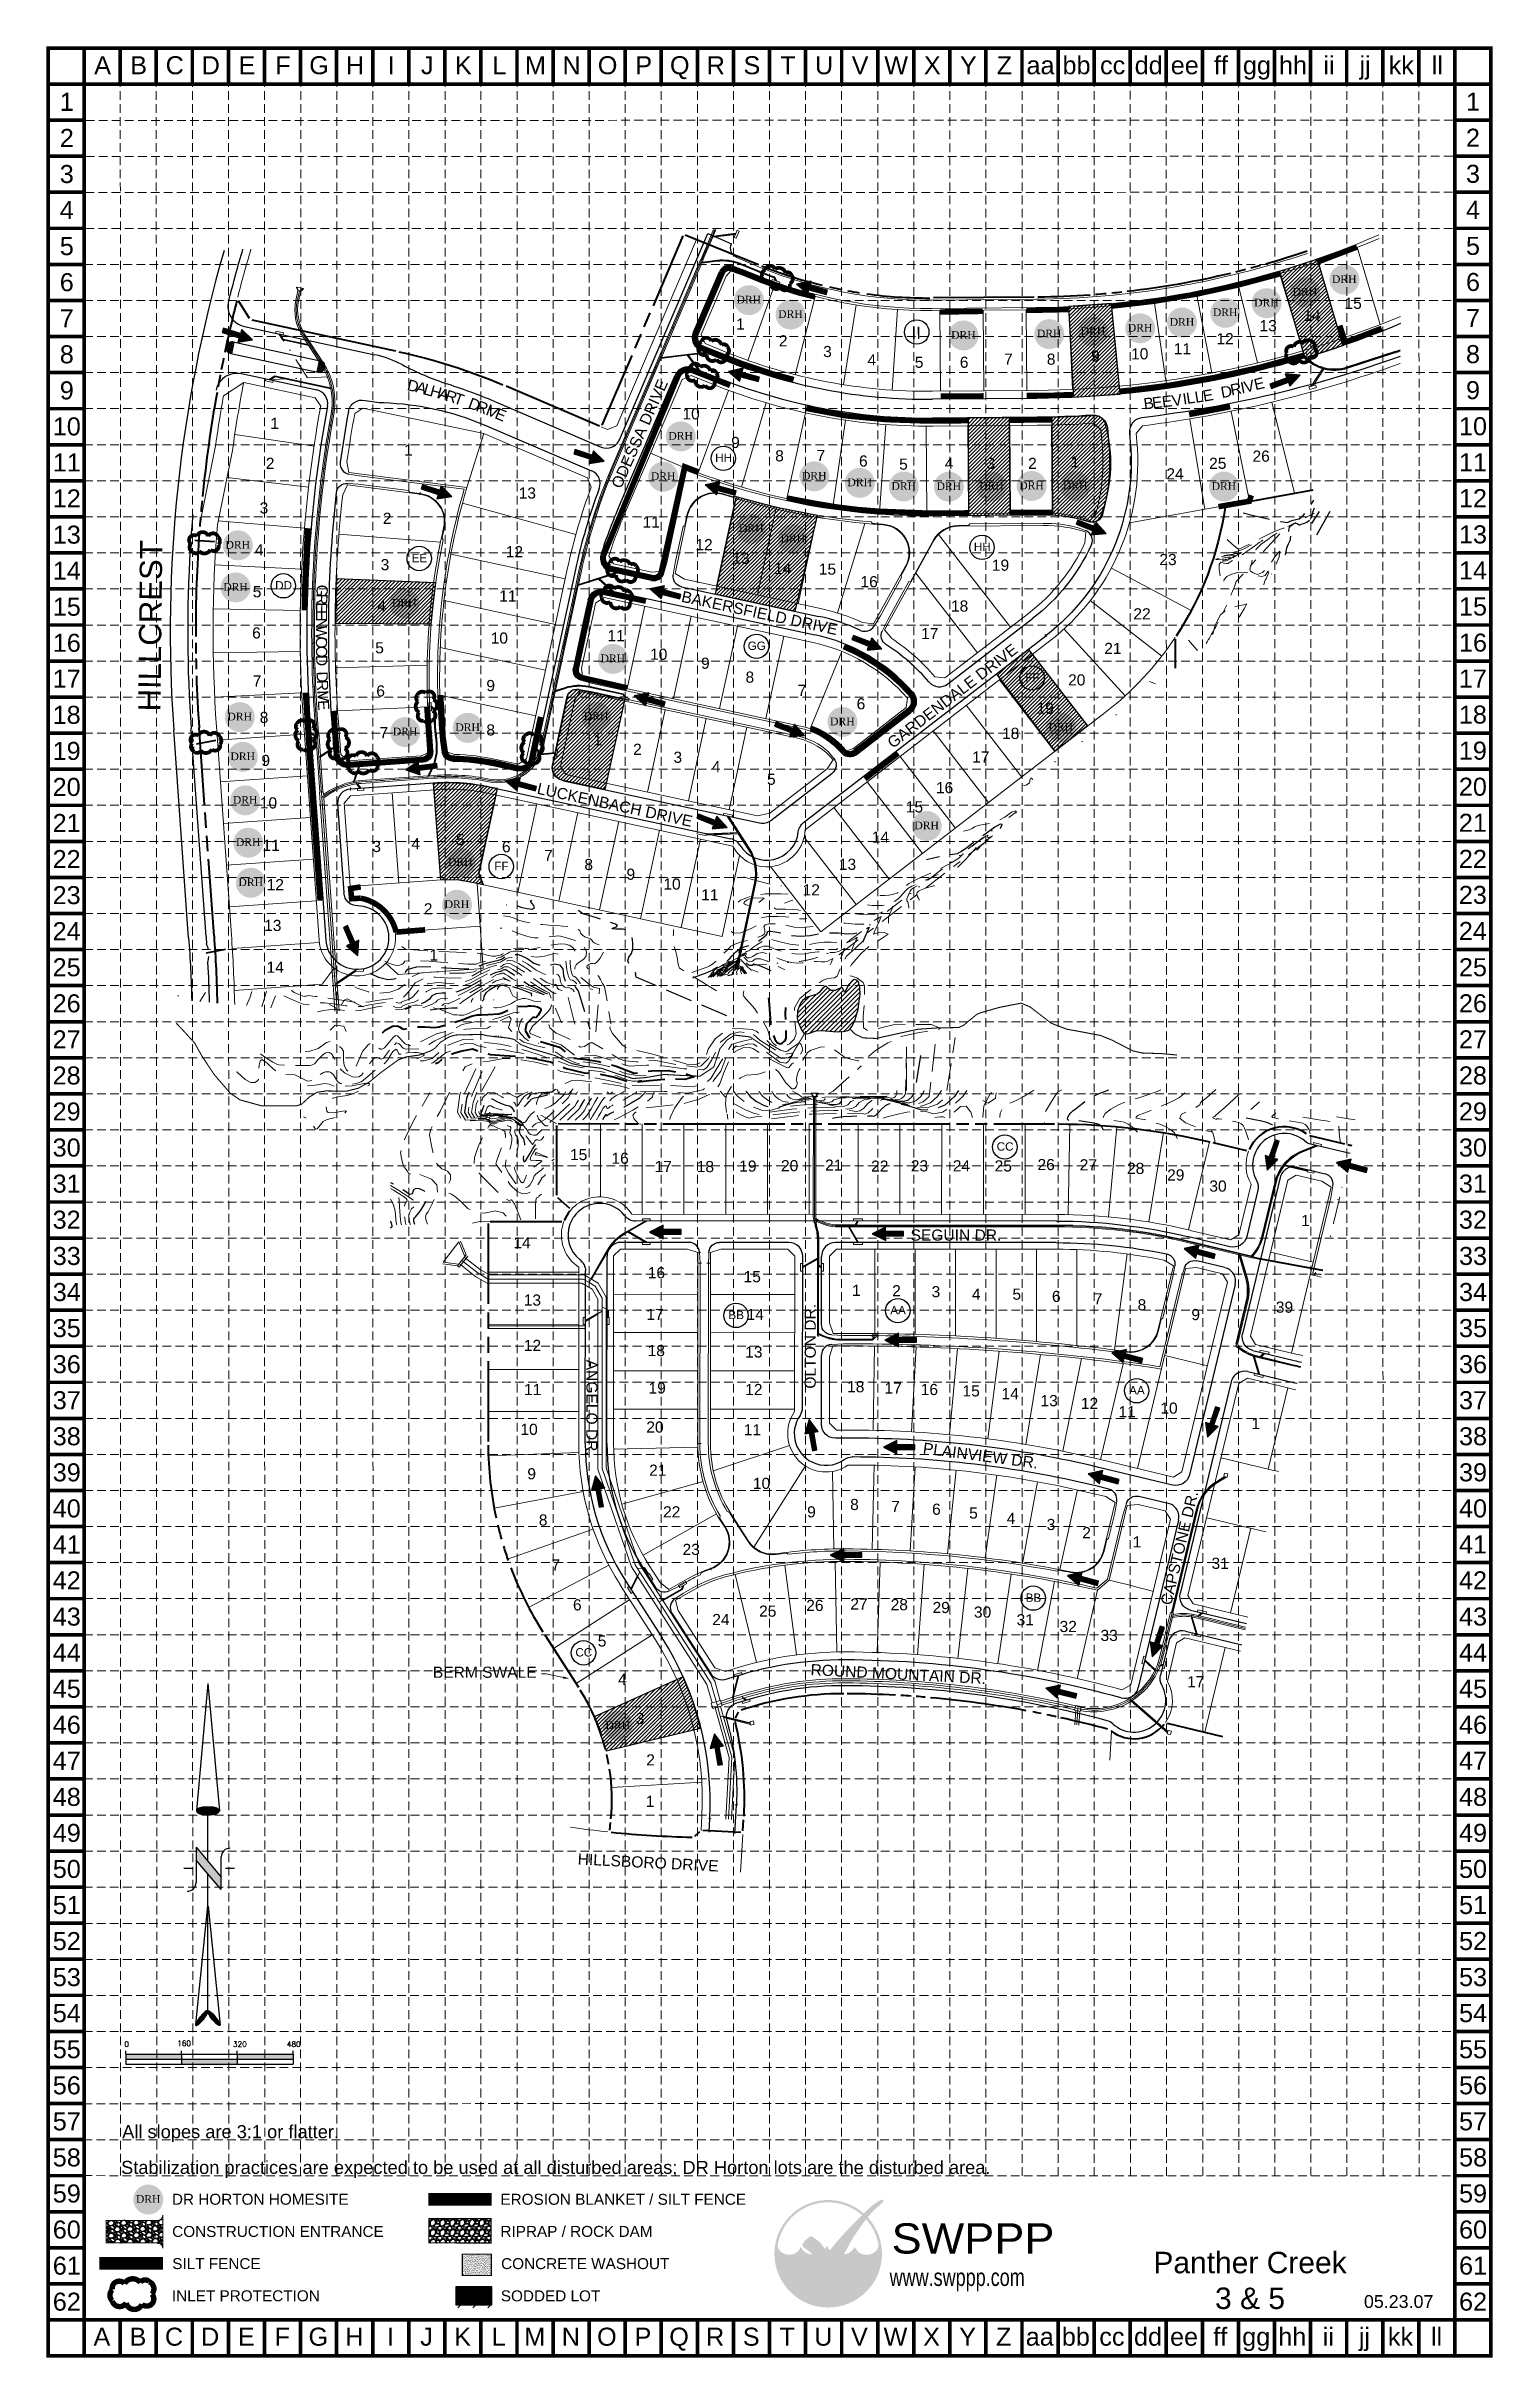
# Model space of a CAD drawing. Header units: inches. Extents: x -337 to 3817, y -1228 to 5411.
import ezdxf
from ezdxf.enums import TextEntityAlignment as Align

# ---------------------------------------------------------------- set-up
doc = ezdxf.new("R2010")
doc.units = ezdxf.units.IN
doc.header["$MEASUREMENT"] = 0
for name, pattern in [('ACAD_ISO02W100', [15, 12, -3]), ('DGN Style 3', [109.874145, 78.481532, -31.392613]), ('DGN Style 4', [125.648933, 62.785226, -31.392613, 0.078482, -31.392613]), ('DGN Style 6', [147.361184, 0.077477, -30.990785, 54.233874, -30.990785, 0.077477, -30.990785]), ('DGN Style 7', [156.963064, 70.633379, -31.392613, 23.54446, -31.392613]), ('HIDDEN', [0.375, 0.25, -0.125])]:
    doc.linetypes.add(name, pattern=pattern)
for name, color, linetype, lineweight in [('0156al4 - Level 14', 7, 'Continuous', 0), ('0156al4 - Level 20', 7, 'Continuous', 0), ('0156al4 - Level 34', 7, 'Continuous', 0), ('0208al - Level 14', 7, 'Continuous', 0), ('0220al_grade - Level 11', 7, 'Continuous', 0), ('0220al_grade - Level 14', 7, 'Continuous', 0), ('0220al_grade - Level 20', 7, 'Continuous', 0), ('0220al_grade - Level 21', 7, 'Continuous', 0), ('0220al_grade - Level 3', 7, 'Continuous', 0), ('0220al_grade - Level 30', 7, 'Continuous', 0), ('0220al_grade - Level 8', 7, 'Continuous', 0), ('0339al - Level 14', 7, 'Continuous', 0), ('0343al_GRA - Level 11', 7, 'Continuous', 0), ('0343al_GRA - Level 14', 7, 'Continuous', 0), ('0343al_GRA - Level 20', 7, 'Continuous', 0), ('0343al_GRA - Level 21', 7, 'Continuous', 0), ('0343al_GRA - Level 3', 7, 'Continuous', 0), ('0343al_GRA - Level 47', 7, 'Continuous', 0), ('0343al_GRA - Level 8', 7, 'Continuous', 0), ('Level 10', 7, 'Continuous', 0), ('STORM', 5, 'Continuous', 0)]:
    doc.layers.add(name, color=color, linetype=linetype, lineweight=lineweight)
for name, color, linetype in [('ARROWS', 252, 'Continuous'), ('BASE', 7, 'Continuous'), ('EROSION BLANKETS', 84, 'Continuous'), ('GRID', 254, 'HIDDEN'), ('INLET PROTECTION', 5, 'Continuous'), ('LEGEND', 7, 'Continuous'), ('LOGO', 7, 'Continuous'), ('NARROW', 7, 'Continuous'), ('SILT FENCE', 200, 'Continuous'), ('SODDED LOT', 2, 'Continuous'), ('WATER', 5, 'Continuous')]:
    doc.layers.add(name, color=color, linetype=linetype)
doc.styles.add('DRHorton', font='dutcheb.ttf')
doc.styles.add('L120', font='simplex.shx', dxfattribs={"height": 4.8})
doc.styles.add("L200'", font='ARIAL.TTF', dxfattribs={"height": 0.001969})
doc.styles.add('LOGO1', font='ROCKEB.TTF', dxfattribs={"height": 25})
doc.styles.get("Standard").update_dxf_attribs({"font": 'ARIAL.TTF'})

msp = doc.modelspace()

# ---------------------------------------------------------------- texts
at = {"color": 7, "style": 'L120'}
for s, height, p in [('0', 15.4, (-112.4, -335.3)), ('160', 15.36, (39.2, -333)), ('320', 15.36, (199.4, -335.3)), ('480', 15.36, (354.2, -335.3))]:
    msp.add_text(s, height=height, dxfattribs=at).set_placement(p)
at = {"insert": (3119.7, -924.1), "char_height": 61.6, "width": 575.577, "attachment_point": 2}
msp.add_mtext('Panther Creek 3 & 5', dxfattribs=at)
at = {"layer": '0156al4 - Level 20', "color": 35, "linetype": 'Continuous', "lineweight": 0}
msp.add_text('714.5', height=7.5, dxfattribs=at).set_placement((947, 2562.8))
at = {"layer": '0220al_grade - Level 11', "color": 7, "linetype": 'Continuous', "lineweight": 0}
for s, p in [('15', (1191.9, 2211.4)), ('16', (1311, 2200.9)), ('17', (1434.9, 2177.1)), ('18', (1555.8, 2176.9)), ('19', (1677.8, 2178.3)), ('20', (1797.7, 2179.6)), ('21', (1924.3, 2181.1)), ('22', (2056.6, 2178.3)), ('23', (2170.6, 2179.1)), ('24', (2291.1, 2179.1)), ('25', (2411.1, 2178.9)), ('26', (2534.3, 2182.7)), ('27', (2655.5, 2182)), ('28', (2791.3, 2171.9)), ('29', (2906.4, 2152.9)), ('30', (3027.7, 2120.9)), ('1', (3279, 2022.1)), ('14', (1029.3, 1958.2)), ('16', (1415.1, 1872.1)), ('15', (1690.3, 1860.8)), ('13', (1059.1, 1793.6)), ('1', (1989.1, 1821.4)), ('2', (2104.6, 1820.3)), ('3', (2217.8, 1817.7)), ('4', (2333.5, 1810.6)), ('5', (2449.9, 1810.6)), ('6', (2563.4, 1804.2)), ('7', (2683.4, 1797.1)), ('8', (2809.3, 1779.9)), ('39', (3218.6, 1773.2)), ('17', (1411.1, 1752.3)), ('14', (1699, 1752.3)), ('9', (2963.6, 1752)), ('12', (1059.4, 1663.3)), ('18', (1414.8, 1648.5)), ('13', (1695, 1644.5)), ('11', (1059.8, 1536.7)), ('19', (1417.2, 1541)), ('12', (1695, 1536.7)), ('18', (1987.5, 1544.6)), ('17', (2095, 1540.7)), ('16', (2199, 1536.7)), ('15', (2319, 1532.7)), ('14', (2431, 1524.7)), ('13', (2542.9, 1504.7)), ('12', (2658.9, 1496.7)), ('20', (1411.1, 1428.8)), ('11', (2766.9, 1472.8)), ('10', (2887, 1483.2)), ('1', (3135.9, 1439)), ('10', (1049.5, 1422.3)), ('11', (1691, 1420.9)), ('21', (1419.1, 1305)), ('9', (1057, 1294.6)), ('10', (1717.1, 1267.1)), ('22', (1459.1, 1185.3)), ('9', (1860.4, 1185.3)), ('8', (1983.9, 1206.4)), ('7', (2101.9, 1200.6)), ('6', (2219.2, 1192.8)), ('5', (2325.6, 1181.9)), ('4', (2433.6, 1166.6)), ('8', (1090, 1161.8)), ('3', (2548.2, 1148.9)), ('2', (2650.4, 1125.4)), ('1', (2795, 1098.9)), ('7', (1126.2, 1032.7)), ('23', (1515.1, 1077.4)), ('31', (3034, 1037.5)), ('6', (1188.1, 918.1)), ('25', (1734.8, 900.1)), ('26', (1870.3, 916.6)), ('27', (1996.9, 920.7)), ('28', (2112.6, 918.7)), ('29', (2232.9, 910.6)), ('30', (2351.8, 897.4)), ('24', (1600.4, 876)), ('31', (2474.3, 875.3)), ('32', (2597.7, 856)), ('5', (1259.2, 814.4)), ('33', (2715.2, 830.4)), ('4', (1317.5, 704.1)), ('3', (1368.1, 591.7)), ('2', (1398.4, 472.8)), ('1', (1397, 353.6))]:
    msp.add_text(s, height=32, dxfattribs=at).set_placement(p, align=Align.CENTER)
msp.add_text('17', height=32, rotation=0.79417, dxfattribs=at).set_placement((2964, 697.3), align=Align.CENTER)
at = {"layer": '0220al_grade - Level 8', "color": 7, "linetype": 'Continuous', "lineweight": 30}
for s, p in [('CC', (2416.4, 2250.7)), ('BB', (1644.3, 1766.8)), ('AA', (2109.1, 1780.5)), ('AA', (2795, 1550.6)), ('BB', (2497.9, 954.8)), ('CC', (1206.7, 797.8))]:
    msp.add_text(s, height=24, dxfattribs=at).set_placement(p, align=Align.MIDDLE_CENTER)
at = {"layer": '0343al_GRA - Level 11', "color": 7, "linetype": 'Continuous', "lineweight": 13}
for s, p in [('14', (3297.6, 4653.9)), ('15', (3415.8, 4688.5)), ('1', (1656.6, 4628.9)), ('2', (1779.3, 4580.7)), ('12', (3047.9, 4586.7)), ('13', (3171.8, 4624.2)), ('3', (1906.4, 4550)), ('4', (2033.6, 4525.9)), ('5', (2169.5, 4519.3)), ('6', (2298.8, 4519.3)), ('7', (2425.9, 4528)), ('8', (2548.6, 4528)), ('9', (2675.8, 4536.8)), ('10', (2802.9, 4543.4)), ('11', (2925.4, 4557.8)), ('1', (319, 4343.7)), ('10', (1514.8, 4371.1)), ('1', (703, 4266.8)), ('9', (1642.2, 4288.8)), ('8', (1768.7, 4250.4)), ('7', (1887.5, 4251.3)), ('26', (3151.7, 4249.5)), ('2', (306.1, 4228.9)), ('6', (2009.4, 4235.5)), ('5', (2124.6, 4226.5)), ('4', (2255.6, 4228.7)), ('3', (2375.2, 4228.7)), ('2', (2494.9, 4228.7)), ('1', (2616.9, 4233.3)), ('24', (2904.4, 4198.7)), ('25', (3027.1, 4229)), ('13', (1044.5, 4143.6)), ('3', (288.3, 4100.7)), ('2', (642, 4071)), ('11', (1400.4, 4060.3)), ('12', (1551.9, 3995.2)), ('4', (274.5, 3980.4)), ('3', (635.8, 3937.8)), ('12', (1007.4, 3975)), ('13', (1658, 3956.2)), ('14', (1777.7, 3926.8)), ('15', (1906.4, 3925.1)), ('19', (2403.2, 3936.4)), ('23', (2884.1, 3952.5)), ('5', (268.6, 3860.1)), ('16', (2026.1, 3889)), ('4', (626.5, 3820)), ('11', (988.8, 3847.9)), ('18', (2285.8, 3818.9)), ('22', (2809.6, 3796.6)), ('6', (266.7, 3741.7)), ('10', (964.1, 3727)), ('11', (1299.7, 3734)), ('17', (2200, 3739.9)), ('5', (620.3, 3699.1)), ('10', (1421.7, 3680.5)), ('9', (1555.7, 3654.7)), ('21', (2726, 3697.2)), ('7', (268.6, 3603.6)), ('9', (939.3, 3590.6)), ('8', (1683.5, 3614.8)), ('20', (2622.1, 3606.8)), ('6', (623.4, 3575.1)), ('7', (1833.3, 3576.9)), ('6', (2002.6, 3538.3)), ('19', (2531.8, 3525.5)), ('8', (288.6, 3499.1)), ('7', (632.7, 3455.2)), ('8', (939.4, 3463.2)), ('18', (2432.4, 3453.2)), ('1', (1246.6, 3434.6)), ('2', (1360.7, 3407.4)), ('9', (293.4, 3375.5)), ('3', (1476.5, 3384.6)), ('4', (1586.6, 3357.4)), ('5', (1745.2, 3321.6)), ('17', (2346.6, 3385.4)), ('10', (301.3, 3253.6)), ('16', (2242.7, 3297.3)), ('15', (2156.2, 3242.2)), ('11', (309.2, 3131.6)), ('3', (611.9, 3128.4)), ('4', (724.2, 3136.4)), ('5', (851.9, 3148.2)), ('6', (984.2, 3127.7)), ('14', (2058.5, 3155.3)), ('7', (1105.1, 3102.7)), ('8', (1220.8, 3076.5)), ('13', (1963.9, 3077.2)), ('12', (320.9, 3018.6)), ('9', (1341.7, 3048.8)), ('10', (1460, 3020.4)), ('11', (1568.8, 2989.6)), ('12', (1859.8, 3003.8)), ('2', (759.7, 2949.3)), ('13', (313.7, 2901.7)), ('1', (776.2, 2816.7)), ('14', (320.7, 2781.5))]:
    msp.add_text(s, height=32, dxfattribs=at).set_placement(p, align=Align.TOP_CENTER)
at = {"layer": '0343al_GRA - Level 47', "color": 7, "linetype": 'Continuous', "lineweight": 30}
for s, height, rotation, p in [('D', 32, 346.84924, (720.3, 4450.9)), ('ODESSA DRIVE', 32, 66.05931, (1352.1, 4304.2)), ('V', 32, 11.63381, (3113.8, 4450.3)), ('E', 32, 13.14776, (3142.5, 4457.4)), ('A', 32, 344.91801, (744.5, 4444.8)), ('L', 32, 344.91801, (764.3, 4439.4)), ('H', 32, 344.91801, (786.4, 4433.5)), ('A', 32, 342.98678, (810.2, 4426.2)), ('R', 32, 342.98678, (830.9, 4419.9)), ('T', 32, 341.05554, (853.5, 4412.6)), ('D', 32, 339.12431, (898.6, 4396.9)), ('R', 32, 339.12431, (921, 4388.4)), ('I', 32, 339.12431, (939.6, 4381.3)), ('V', 32, 337.49743, (951.7, 4376.6)), ('B', 32, 7.09198, (2827, 4401.3)), ('E', 32, 7.09198, (2851.3, 4403.7)), ('E', 32, 7.09198, (2879.5, 4406.9)), ('V', 32, 8.60593, (2907.2, 4410.3)), ('I', 32, 8.60593, (2930.1, 4414.3)), ('L', 32, 8.60593, (2946.7, 4416.8)), ('L', 32, 8.60593, (2970.9, 4420.1)), ('E', 32, 10.11987, (2996.2, 4423.9)), ('D', 32, 10.11987, (3049, 4434.5)), ('R', 32, 11.63381, (3075.9, 4441.9)), ('I', 32, 11.63381, (3095.4, 4445.9)), ('E', 32, 337.49743, (974.4, 4367.2)), ('HILLCREST', 64, 89.34588, (-70.1, 3746.5))]:
    msp.add_text(s, height=height, rotation=rotation, dxfattribs=at).set_placement(p, align=Align.TOP_CENTER)
for s, rotation, p in [('G', 268.20252, (439.4, 3847.4)), ('E', 268.20252, (437.9, 3799.4)), ('E', 269.52941, (437.7, 3776.8)), ('R', 268.20252, (438.7, 3822.9)), ('BAKERSFIELD DRIVE', 347.83098, (1708.2, 3767.5)), ('W', 269.52941, (437.3, 3725.9)), ('N', 269.52941, (437.5, 3753.3)), ('O', 270.8563, (437.5, 3697.6)), ('O', 270.8563, (437.9, 3671.3)), ('D', 270.8563, (438.3, 3646.2)), ('GARDENDALE DRIVE', 37.65812, (2274.8, 3532.1)), ('D', 272.18319, (439.8, 3598.4)), ('R', 272.18319, (440.7, 3574.4)), ('I', 272.18319, (441.5, 3554.5)), ('V', 273.4687, (442.2, 3541.6)), ('E', 273.4687, (443.7, 3517)), ('LUCKENBACH DRIVE', 347.83098, (1292.5, 3216.3))]:
    msp.add_text(s, height=32, rotation=rotation, dxfattribs=at).set_placement(p, align=Align.CENTER)
at = {"layer": '0343al_GRA - Level 8', "color": 7, "linetype": 'Continuous', "lineweight": 30}
for s, height, p in [('II', 36, (2161.2, 4587.6)), ('HH', 24, (1608.1, 4228.7)), ('HH', 24, (2350.9, 3973)), ('EE', 24, (734.8, 3940.9)), ('DD', 24, (344.7, 3862.5)), ('GG', 24, (1703.3, 3688.8)), ('FF', 24, (2494.8, 3597.6)), ('FF', 24, (970.3, 3056.3))]:
    msp.add_text(s, height=height, rotation=0.06417, dxfattribs=at).set_placement(p, align=Align.MIDDLE_CENTER)
at = {"layer": 'BASE'}
for s, height, p in [('A', 51.8, (-175, 5356.3)), ('B', 51.8, (-71.4, 5356.3)), ('C', 51.8, (32.2, 5356.3)), ('D', 51.8, (135.7, 5356.3)), ('E', 51.8, (239.3, 5356.3)), ('F', 51.8, (342.9, 5356.3)), ('G', 51.8, (446.5, 5356.3)), ('H', 51.8, (550, 5356.3)), ('I', 51.8, (653.6, 5356.3)), ('J', 51.8, (757.2, 5356.3)), ('K', 51.8, (860.8, 5356.3)), ('L', 51.8, (964.3, 5356.3)), ('M', 51.8, (1067.9, 5356.3)), ('N', 51.8, (1171.5, 5356.3)), ('O', 51.8, (1275.1, 5356.3)), ('P', 51.8, (1378.7, 5356.3)), ('Q', 51.8, (1482.2, 5356.3)), ('R', 51.8, (1585.8, 5356.3)), ('S', 51.8, (1689.4, 5356.3)), ('T', 51.8, (1793, 5356.3)), ('U', 51.8, (1896.5, 5356.3)), ('V', 51.8, (2000.1, 5356.3)), ('W', 51.8, (2103.7, 5356.3)), ('X', 51.8, (2207.3, 5356.3)), ('Y', 51.8, (2310.9, 5356.3)), ('Z', 51.8, (2414.4, 5356.3)), ('bb', 51.79, (2621.6, 5356.3)), ('dd', 51.79, (2828.7, 5356.3)), ('ff', 51.79, (3035.9, 5356.3)), ('hh', 51.79, (3243.1, 5356.3)), ('ii', 51.79, (3346.6, 5356.3)), ('jj', 51.79, (3450.2, 5356.3)), ('kk', 51.79, (3553.8, 5356.3)), ('ll', 51.79, (3657.4, 5356.3)), ('aa', 51.79, (2518, 5356.3)), ('cc', 51.79, (2725.2, 5356.3)), ('ee', 51.79, (2932.3, 5356.3)), ('gg', 51.79, (3139.5, 5356.3)), ('1', 51.8, (-277.9, 5251.5)), ('1', 51.8, (-277.8, 5251.1)), ('1', 51.8, (3759.9, 5251.7)), ('2', 51.8, (-277.8, 5147.5)), ('2', 51.8, (3759.9, 5148.1)), ('3', 51.8, (-277.8, 5043.9)), ('3', 51.8, (3759.9, 5044.5)), ('4', 51.8, (-277.8, 4940.3)), ('4', 51.8, (3759.9, 4941)), ('5', 51.8, (-277.8, 4836.7)), ('5', 51.8, (3759.9, 4837.4)), ('6', 51.8, (-277.8, 4733.2)), ('6', 51.8, (3759.9, 4733.8)), ('7', 51.8, (-277.8, 4629.6)), ('7', 51.8, (3759.9, 4630.2)), ('8', 51.8, (-277.8, 4526)), ('8', 51.8, (3759.9, 4526.6)), ('9', 51.8, (-277.8, 4422.4)), ('9', 51.8, (3759.9, 4423.1)), ('10', 51.79, (-277.8, 4318.9)), ('10', 51.79, (3759.9, 4319.5)), ('11', 51.79, (-277.8, 4215.3)), ('11', 51.79, (3759.9, 4215.9)), ('12', 51.79, (-277.9, 4112.1)), ('12', 51.79, (3759.8, 4112.8)), ('13', 51.79, (-277.8, 4008.1)), ('13', 51.79, (3759.9, 4008.8)), ('14', 51.79, (-277.8, 3904.5)), ('14', 51.79, (3759.9, 3905.2)), ('15', 51.79, (-277.8, 3801)), ('15', 51.79, (3759.9, 3801.6)), ('16', 51.79, (-277.8, 3697.4)), ('16', 51.79, (3759.9, 3698)), ('17', 51.79, (-278.2, 3594.1)), ('17', 51.79, (3759.5, 3594.7)), ('18', 51.79, (-278.2, 3490.5)), ('18', 51.79, (3759.5, 3491.2)), ('19', 51.79, (-278.2, 3386.9)), ('19', 51.79, (3759.5, 3387.6)), ('20', 51.79, (-278.2, 3283.4)), ('20', 51.79, (3759.5, 3284)), ('21', 51.79, (-278.2, 3179.8)), ('21', 51.79, (3759.5, 3180.4)), ('22', 51.79, (-278.2, 3076.2)), ('22', 51.79, (3759.5, 3076.8)), ('23', 51.79, (-278.2, 2972.6)), ('23', 51.79, (3759.5, 2973.3)), ('24', 51.79, (-278.2, 2869.1)), ('24', 51.79, (3759.5, 2869.7)), ('25', 51.79, (-278.2, 2765.5)), ('25', 51.79, (3759.7, 2765.6)), ('26', 51.79, (-278.2, 2661.9)), ('26', 51.79, (3759.7, 2662)), ('27', 51.79, (-278.2, 2558.3)), ('27', 51.79, (3759.7, 2558.4)), ('28', 51.79, (-278.2, 2454.7)), ('28', 51.79, (3759.7, 2454.8)), ('29', 51.79, (-278.2, 2351.2)), ('29', 51.79, (3759.7, 2351.3)), ('30', 51.79, (-278.2, 2247.6)), ('30', 51.79, (3759.7, 2247.7)), ('31', 51.79, (-278.2, 2144)), ('31', 51.79, (3759.7, 2144.1)), ('32', 51.79, (-278.2, 2040.4)), ('32', 51.79, (3759.7, 2040.5)), ('33', 51.79, (-277.9, 1936.2)), ('33', 51.79, (3760, 1936.3)), ('34', 51.79, (-277.9, 1832.6)), ('34', 51.79, (3760, 1832.7)), ('35', 51.79, (-277.9, 1729)), ('35', 51.79, (3760, 1729.1)), ('36', 51.79, (-277.9, 1625.4)), ('36', 51.79, (3760, 1625.5)), ('37', 51.79, (-277.9, 1521.9)), ('37', 51.79, (3760, 1521.9)), ('38', 51.79, (-277.9, 1418.3)), ('38', 51.79, (3760, 1418.4)), ('39', 51.79, (-277.9, 1314.7)), ('39', 51.79, (3760, 1314.8)), ('40', 51.79, (-277.9, 1211.1)), ('40', 51.79, (3760, 1211.2)), ('41', 51.79, (-277.9, 1107.5)), ('41', 51.79, (3760, 1107.6)), ('42', 51.79, (-278, 1004.4)), ('42', 51.79, (3759.9, 1004.5)), ('43', 51.79, (-277.9, 900.4)), ('43', 51.79, (3760, 900.5)), ('44', 51.79, (-277.9, 796.8)), ('44', 51.79, (3760, 796.9)), ('45', 51.79, (-277.9, 693.2)), ('45', 51.79, (3760, 693.3)), ('46', 51.79, (-277.9, 589.7)), ('46', 51.79, (3760, 589.8)), ('47', 51.79, (-277.9, 486.1)), ('47', 51.79, (3760, 486.2)), ('48', 51.79, (-277.9, 382.5)), ('48', 51.79, (3760, 382.6)), ('49', 51.79, (-277.8, 279.2)), ('49', 51.79, (3760.1, 279.3)), ('50', 51.79, (-277.8, 175.6)), ('50', 51.79, (3760.1, 175.7)), ('51', 51.79, (-277.8, 72)), ('51', 51.79, (3760.1, 72.1)), ('52', 51.79, (-277.8, -31.6)), ('52', 51.79, (3760.1, -31.5)), ('53', 51.79, (-277.8, -135.1)), ('53', 51.79, (3760.1, -135)), ('54', 51.79, (-277.8, -238.7)), ('54', 51.79, (3760.1, -238.6)), ('55', 51.79, (-277.8, -342.3)), ('55', 51.79, (3760.1, -342.2)), ('56', 51.79, (-277.8, -445.9)), ('56', 51.79, (3760.1, -445.8)), ('57', 51.79, (-277.8, -549.4)), ('57', 51.79, (3760.1, -549.3)), ('58', 51.79, (-277.8, -653)), ('58', 51.79, (3760.1, -652.9)), ('59', 51.79, (-277.8, -756.6)), ('59', 51.79, (3760.1, -756.5)), ('60', 51.79, (-277.8, -860.2)), ('60', 51.79, (3760.1, -860.1)), ('61', 51.79, (-277.8, -963.8)), ('61', 51.79, (3760.1, -963.7)), ('62', 51.79, (-277.8, -1067.3)), ('62', 51.79, (3760.1, -1067.2)), ('A', 51.8, (-177, -1167.9)), ('B', 51.8, (-73.5, -1167.9)), ('C', 51.8, (30.1, -1167.9)), ('D', 51.8, (133.7, -1167.9)), ('E', 51.8, (237.3, -1167.9)), ('F', 51.8, (340.8, -1167.9)), ('G', 51.8, (444.4, -1167.9)), ('H', 51.8, (548, -1167.9)), ('I', 51.8, (651.6, -1167.9)), ('J', 51.8, (755.2, -1167.9)), ('K', 51.8, (858.7, -1167.9)), ('L', 51.8, (962.3, -1167.9)), ('M', 51.8, (1065.9, -1167.9)), ('N', 51.8, (1169.5, -1167.9)), ('O', 51.8, (1273, -1167.9)), ('P', 51.8, (1376.6, -1167.9)), ('Q', 51.8, (1480.2, -1167.9)), ('R', 51.8, (1583.8, -1167.9)), ('S', 51.8, (1687.4, -1167.9)), ('T', 51.8, (1790.9, -1167.9)), ('U', 51.8, (1894.5, -1167.9)), ('V', 51.8, (1998.1, -1167.9)), ('W', 51.8, (2101.7, -1167.9)), ('X', 51.8, (2205.2, -1167.9)), ('Y', 51.8, (2308.8, -1167.9)), ('Z', 51.8, (2412.4, -1167.9)), ('aa', 51.79, (2516, -1167.9)), ('bb', 51.79, (2619.6, -1167.9)), ('cc', 51.79, (2723.1, -1167.9)), ('dd', 51.79, (2826.7, -1167.9)), ('ee', 51.79, (2930.3, -1167.9)), ('ff', 51.79, (3033.9, -1167.9)), ('gg', 51.79, (3137.4, -1167.9)), ('hh', 51.79, (3241, -1167.9)), ('ii', 51.79, (3344.6, -1167.9)), ('jj', 51.79, (3448.2, -1167.9)), ('kk', 51.79, (3551.8, -1167.9)), ('ll', 51.79, (3655.3, -1167.9))]:
    msp.add_text(s, height=height, dxfattribs=at).set_placement(p, align=Align.MIDDLE_CENTER)
at = {"layer": 'BASE', "color": 7, "style": "L200'"}
for s, height, p in [('All slopes are 3:1 or flatter.', 37.472, (-118.7, -597.8)), ('Stabilization practices are expected to be used at all disturbed areas; DR Horton lots are the disturbed area.', 37.4723, (-121.9, -700.4))]:
    msp.add_text(s, height=height, dxfattribs=at).set_placement(p)
at = {"layer": 'BASE'}
msp.add_text('05.23.07', height=36.71, dxfattribs=at).set_placement((3546.5, -1085.2), align=Align.CENTER)
at = {"layer": 'LEGEND', "style": "L200'"}
for s, p in [('DR HORTON HOMESITE', (24.1, -788.9)), ('EROSION BLANKET / SILT FENCE', (967.3, -789)), ('CONSTRUCTION ENTRANCE', (24.8, -881.4)), ('RIPRAP / ROCK DAM', (967.4, -881.2)), ('SILT FENCE', (25, -973.7)), ('CONCRETE WASHOUT', (969.3, -973.8)), ('INLET PROTECTION', (24, -1066.1)), ('SODDED LOT', (968.5, -1066.4))]:
    msp.add_text(s, height=31.44, dxfattribs=at).set_placement(p)
at = {"layer": 'Level 10', "color": 7, "linetype": 'Continuous', "lineweight": 30}
for s, rotation, p in [('SEGUIN DR.', 359.96722, (2275.3, 1980.3)), ('OLTON DR.', 89.96725, (1872.8, 1676.8)), ('ANGELO DR.', 269.83089, (1214, 1500.3)), ('PLAINVIEW DR.', 352.54115, (2344, 1347.2)), ('CAPSTONE DR.', 76.48804, (2932.3, 1093.9)), ('ROUND MOUNTAIN DR.', 357.08736, (2109, 719.6)), ('HILLSBORO DRIVE', 357.08736, (1390.7, 178.3))]:
    msp.add_text(s, height=32, rotation=rotation, dxfattribs=at).set_placement(p, align=Align.CENTER)
at = {"layer": 'Level 10', "color": 7, "linetype": 'Continuous', "lineweight": 13}
msp.add_text('BERM SWALE', height=32, dxfattribs=at).set_placement((922.3, 724.6), align=Align.CENTER)

# ---------------------------------------------------------------- blocks, each defined once
blk = doc.blocks.new('TICK_4')
at = {"layer": '0208al - Level 14', "color": 1, "linetype": 'Continuous', "lineweight": 0}
blk.add_line((0, -1.4), (0, 1.4), dxfattribs=at)
blk = doc.blocks.new('TICK_6')
at = {"layer": '0208al - Level 14', "color": 1, "linetype": 'Continuous', "lineweight": 0}
blk.add_line((0, -1.4), (0, 1.4), dxfattribs=at)
blk = doc.blocks.new('TICK_7')
at = {"layer": '0208al - Level 14', "color": 1, "linetype": 'Continuous', "lineweight": 0}
blk.add_line((0, -1.4), (0, 1.4), dxfattribs=at)
blk = doc.blocks.new('TICK_9')
at = {"layer": '0339al - Level 14', "color": 1, "linetype": 'Continuous', "lineweight": 0}
blk.add_line((0, -1.4), (0, 1.4), dxfattribs=at)
blk = doc.blocks.new('DRHorton')
h = blk.add_hatch(color=1)
h.paths.add_polyline_path([(78.7, 25.8, 1), (40.4, 25.8, 1)])
h.paths.add_polyline_path([(42.3, 17.9), (76.5, 17.9), (76.5, 34.9), (42.3, 34.9)], flags=24)
at = {"layer": 'BASE', "color": 176, "style": 'DRHorton'}
blk.add_text('DRH', height=9.81, dxfattribs=at).set_placement((59.4, 21.6), align=Align.CENTER)
blk = doc.blocks.new('washout')
at = {"layer": 'BASE'}
h = blk.add_hatch(dxfattribs=at)
h.set_pattern_fill('AR-SAND', color=30, scale=1.29438, style=0)
h.set_pattern_definition([(37.5, (1095.3101, -97.0785), (-0.0815373, 2.494042), [0, -1.9674576, 0, -2.200446, 0, -2.1033675]), (7.5, (1095.31, -97.0785), (2.290764, 3.652929), [0, -1.0613916, 0, -1.7733006, 0, -0.6795495]), (327.5, (1093.718, -97.0785), (4.030883, 0.007325), [0, -0.64719, 0, -2.329884, 0, -3.041793]), (317.5, (1093.718, -97.0785), (3.89107, 1.136046), [0, -0.323595, 0, -1.5273684, 0, -1.747413])])
h.paths.add_polyline_path([(44.3, 0), (44.3, 32.4), (0, 32.4), (0, 0)])
at = {"layer": 'BASE', "color": 30, "linetype": 'ACAD_ISO02W100', "const_width": 1.62}
blk.add_lwpolyline([(0, 0), (44.3, 0), (44.3, 32.4), (0, 32.4)], close=True, dxfattribs=at)
blk = doc.blocks.new('North Arrow')
at = {"layer": 'NARROW'}
for p, q in [((32.43, 3.06), (32.43, 4.63)), ((0, 0), (22.36, 2)), ((0, 0), (22.33, -2.02)), ((28.77, -2.09), (34.02, 2.32)), ((36.18, 2.33), (30.46, 2.33)), ((36.16, 2.32), (31.04, -2.09)), ((39.1, 0.01), (59.96, 2.11)), ((31.2, -0.05), (21.66, -0.05)), ((21.66, -0.05), (21.66, -0.05)), ((28.77, -2.09), (34.95, -2.09)), ((32.43, -4.26), (32.43, -2.8)), ((57.45, -0.05), (33.41, -0.05)), ((59.83, -2.14), (39.04, -0.01)), ((57.69, -0.03), (57.77, -0.01)), ((57.77, -0.05), (57.69, -0.03))]:
    blk.add_line(p, q, dxfattribs=at)
blk.add_lwpolyline([(22.36, -2.03), (22.59, -1.93, 0.091577), (22.87, -1.44, 0.048306), (23.03, -0.75), (23.07, -0.01), (23.01, 0.82, 0.048306), (22.87, 1.42, 0.091577), (22.59, 1.91), (22.36, 2.01), (22.14, 1.91, 0.091577), (21.86, 1.42, 0.048306), (21.72, 0.82), (21.66, -0.01), (21.72, -0.83, 0.048306), (21.86, -1.44, 0.091577), (22.14, -1.93)], format="xyb", close=True, dxfattribs=at)
for points in [[(57.46, -0.03), (57.44, 0.08, -0.066818), (57.67, 0.47, -0.03073), (58.01, 0.84), (58.52, 1.29), (59.07, 1.7, -0.03073), (59.5, 1.95, -0.066818), (59.93, 2.1), (60.04, 2.06)], [(60.04, 2.06), (60.05, 1.95, -0.066818), (59.82, 1.56, -0.03073), (59.43, 1.14), (58.97, 0.74), (58.42, 0.33, -0.03073), (57.99, 0.08, -0.036692), (57.76, -0.02)], [(57.46, -0.04), (57.44, -0.15, 0.066818), (57.67, -0.54, 0.03073), (58.01, -0.9), (58.52, -1.36), (59.07, -1.77, 0.03073), (59.5, -2.02, 0.066818), (59.93, -2.17), (60.04, -2.13)], [(60.04, -2.13), (60.05, -2.01, 0.066818), (59.82, -1.63, 0.03073), (59.43, -1.2), (58.97, -0.8), (58.42, -0.4, 0.03073), (57.99, -0.15, 0.036692), (57.76, -0.05)]]:
    blk.add_lwpolyline(points, format="xyb", dxfattribs=at)
for centre, start, end in [((30.46, 3.86), 178.8769, 270), ((34.95, -3.62), 358.8769, 90)]:
    blk.add_arc(centre, 1.53, start, end, dxfattribs=at)
for points in [[(23.03, -0.76), (21.67, -0.05), (23.07, -0.05), (21.72, 0.82)], [(23.07, -0.05), (21.72, 0.82), (23.02, 0.75), (21.85, 1.42)], [(23.02, 0.75), (21.85, 1.42), (22.87, 1.44), (22.14, 1.91)], [(22.87, 1.44), (22.14, 1.91), (22.59, 1.91), (22.36, 2)], [(31.05, -2.09), (36.15, 2.36), (28.75, -2.06), (34.01, 2.36)], [(57.44, 0.08), (57.7, -0.01), (57.5, 0.21), (57.77, -0.01)], [(57.45, -0.04), (57.69, -0.02), (57.44, 0.08), (57.7, -0.01)], [(57.5, 0.21), (57.77, -0.01), (57.6, 0.39), (57.94, 0.06)], [(57.6, 0.39), (57.94, 0.06), (57.68, 0.5), (58.07, 0.13)], [(57.68, 0.5), (58.07, 0.13), (57.84, 0.66), (58.29, 0.26)], [(57.84, 0.66), (58.29, 0.26), (58.03, 0.86), (58.52, 0.41)], [(58.03, 0.86), (58.52, 0.41), (58.26, 1.07), (58.73, 0.57)], [(58.26, 1.07), (58.73, 0.57), (58.52, 1.3), (59.05, 0.81)], [(58.52, 1.3), (59.05, 0.81), (58.7, 1.42), (59.26, 0.99)], [(59.26, 1), (58.69, 1.42), (59.45, 1.15), (59, 1.65)], [(59.45, 1.15), (59, 1.65), (59.62, 1.34), (59.28, 1.82)], [(59.62, 1.34), (59.28, 1.82), (59.81, 1.55), (59.49, 1.95)], [(59.81, 1.55), (59.49, 1.95), (59.93, 1.73), (59.69, 2.04)], [(59.93, 1.73), (59.69, 2.04), (60.05, 1.94), (59.93, 2.1)], [(60.05, 1.94), (59.93, 2.1), (60.04, 2.06)], [(22.87, -1.44), (21.72, -0.87), (23.03, -0.76), (21.67, -0.05)], [(22.58, -1.93), (21.86, -1.45), (22.87, -1.44), (21.72, -0.87)], [(22.36, -2.01), (22.14, -1.93), (22.58, -1.93), (21.86, -1.45)], [(57.44, -0.14), (57.69, -0.02), (57.45, -0.04), (57.69, -0.02)], [(57.46, -0.19), (57.7, -0.03), (57.44, -0.14), (57.69, -0.02)], [(57.53, -0.33), (57.76, -0.05), (57.46, -0.19), (57.7, -0.03)], [(57.63, -0.48), (57.9, -0.1), (57.53, -0.33), (57.76, -0.05)], [(57.78, -0.66), (58.09, -0.2), (57.63, -0.48), (57.9, -0.1)], [(57.97, -0.87), (58.34, -0.35), (57.78, -0.66), (58.09, -0.2)], [(58.24, -1.11), (58.61, -0.54), (57.97, -0.87), (58.34, -0.35)], [(58.61, -1.43), (58.93, -0.77), (58.24, -1.11), (58.61, -0.54)], [(58.91, -1.64), (59.2, -1), (58.61, -1.43), (58.93, -0.77)], [(59.12, -1.79), (59.57, -1.36), (58.92, -1.65), (59.2, -1.01)], [(59.35, -1.93), (59.81, -1.62), (59.12, -1.79), (59.57, -1.36)], [(59.54, -1.32), (59.41, -1.18), (59.21, -1.01)], [(59.58, -2.05), (59.93, -1.79), (59.35, -1.93), (59.81, -1.62)], [(59.78, -2.13), (60.05, -2.01), (59.58, -2.05), (59.93, -1.79)], [(59.92, -2.17), (60.04, -2.13), (59.78, -2.13), (60.05, -2.01)]]:
    blk.add_solid(points, dxfattribs=at)
blk = doc.blocks.new('new logo')
at = {"layer": 'LOGO'}
h = blk.add_hatch(color=170, dxfattribs=at)
h.paths.add_polyline_path([(67.4, 44.1), (66.8, 44.7), (66.3, 45.2), (66, 45.8), (65.5, 46.4), (65.1, 47.2), (64.7, 47.9), (64.4, 48.5), (64.2, 49), (63.9, 49.6), (63.7, 50.1), (63.3, 51), (62.9, 52), (62.6, 52.8), (62.4, 53.3), (62.2, 53.7), (62.1, 54.2), (61.9, 54.7), (61.7, 55.2), (61.5, 55.7), (61.3, 56.3), (61, 56.8), (60.8, 57.4), (60.5, 57.9), (60.2, 58.5), (60, 59.1), (59.7, 59.6), (59.3, 60.2), (59, 60.8), (58.7, 61.3), (58.3, 61.9), (58, 62.4), (57.6, 62.9), (57.3, 63.4), (56.9, 63.9), (56.6, 64.3), (56.3, 64.7), (55.9, 65.1), (55.6, 65.5), (55.2, 65.9), (54.9, 66.2), (54, 66.2), (52.9, 66.3), (52, 66.5), (51.5, 66.6), (50.9, 66.8), (50.3, 67), (49.4, 67.4), (48.3, 67.9), (47.3, 68.6), (46.5, 69.3), (45.7, 70), (45, 70.8), (44.4, 71.5), (44, 72.2), (43.6, 72.7), (43.4, 72.9), (43.2, 73.2), (43.1, 73.4), (43, 73.5), (42.8, 73.7), (42.7, 73.7), (42.7, 73.8), (42.6, 73.8), (42.5, 73.7), (42.5, 73.6), (42.4, 73.5), (42.4, 73.4), (42.3, 73.2), (42.2, 72.8), (42, 72.1), (41.7, 71.5), (41.4, 70.9), (41, 70.3), (40.5, 69.8), (40, 69.2), (39.4, 68.7), (38.8, 68.2), (38.1, 67.7), (37.3, 67.3), (36.5, 66.9), (35.7, 66.6), (34.9, 66.3), (34, 66.1), (33, 66), (31.9, 65.9), (30.8, 65.9), (29.6, 65.9), (28.6, 66), (27.6, 66.1), (26.7, 66.4), (25.8, 66.7), (25, 67.1), (24.1, 67.6), (23.2, 68.2), (22.4, 68.9), (21.8, 69.5), (21.4, 69.9), (21, 70.4), (20.6, 70.9), (20.2, 71.5), (19.9, 72.1), (19.5, 72.9), (19.2, 73.8), (18.9, 74.8, -0.595729), (106.3, 106.8), (107, 107.5), (107.5, 108), (108.1, 108.6, 37.93689), (112.3, 104.5), (112.1, 104.2), (111.6, 103.7), (111.1, 103.1), (110.6, 102.5, -0.146449), (123.6, 75), (123.3, 74.5), (123.1, 74), (122.9, 73.5), (122.8, 73.1), (122.5, 72.4), (122.2, 71.7), (121.9, 71.1), (121.5, 70.5), (121.1, 70), (120.7, 69.5), (120.2, 69), (119.6, 68.6), (119, 68.1), (118.4, 67.7), (117.8, 67.4), (117.1, 67), (116.5, 66.7), (115.8, 66.5), (115, 66.3), (114.3, 66.1), (113.5, 66), (112.7, 65.9), (111.9, 65.8), (111.1, 65.8), (110.3, 65.8), (109.4, 65.9), (108.6, 66), (107.7, 66.2), (106.8, 66.4), (105.9, 66.7), (105.1, 67.1), (104.3, 67.5), (103.5, 68), (102.8, 68.6), (102.1, 69.3), (101.4, 70), (100.8, 70.7), (100.2, 71.4), (99.8, 72), (99.5, 72.5), (99.4, 72.8), (99.3, 73), (99.1, 73.2), (99, 73.4), (98.9, 73.5), (98.8, 73.6), (98.7, 73.6), (98.6, 73.6), (98.5, 73.5), (98.4, 73.4), (98.4, 73.3), (98.3, 73.2), (98.2, 73), (98.1, 72.8), (97.8, 72.4), (97.4, 71.8), (96.9, 71.1), (96.4, 70.5), (95.9, 70.1), (95.4, 69.6), (94.8, 69.1), (94.2, 68.6), (93.5, 68.2), (92.8, 67.7), (91.9, 67.3), (91, 66.9), (90.1, 66.6), (89.4, 66.4), (88.6, 66.2), (87.8, 66.1), (87.6, 65.6), (87.4, 65.1), (87.1, 64.4), (86.9, 63.8), (86.6, 63), (86.3, 62.2), (85.9, 61.3), (85.6, 60.4), (85.3, 59.5), (84.9, 58.6), (84.6, 57.7), (84.2, 56.7), (83.9, 55.8), (83.5, 54.9), (83.2, 54), (82.9, 53.2), (82.6, 52.4), (82.3, 51.6), (82.1, 51), (81.9, 50.3), (81.6, 49.8), (81.3, 48.9), (80.9, 48.1), (80.5, 47.3), (80.1, 46.6), (79.6, 45.9), (79.1, 45.4), (78.6, 44.8), (78.1, 44.3), (77.6, 43.9), (77, 43.5), (76.5, 43.1), (75.9, 42.8), (75.3, 42.6), (74.6, 42.3), (73.7, 42.1), (73, 41.9), (72.2, 41.9), (71.6, 42), (70.9, 42.2), (70.1, 42.5), (69.4, 42.8), (68.7, 43.1), (68, 43.5)])
h.paths.add_polyline_path([(71.8, 72), (70.7, 73.9), (70.1, 75.2), (69.7, 74.3), (68.7, 72.6), (67.9, 71.7), (67.9, 71.5), (68.1, 71.2), (68.3, 71), (68.4, 70.8), (68.5, 70.6), (68.7, 70.4), (68.8, 70.2), (68.9, 70.1), (69, 70), (69.1, 69.8), (69.3, 69.7), (69.4, 69.7), (69.5, 69.6), (69.6, 69.5), (69.7, 69.5), (69.8, 69.4), (69.9, 69.4), (70.1, 69.3), (70.2, 69.3), (70.3, 69.2), (70.4, 69.2), (70.5, 69.2), (70.6, 69.2), (70.8, 69.2), (70.9, 69.2), (71, 69.2), (71.1, 69.2), (71.2, 69.2), (71.3, 69.2), (71.4, 69.2), (71.5, 69.2), (71.6, 69.2), (71.7, 69.3), (71.8, 69.3), (71.9, 69.3), (72, 69.4), (72.1, 69.5), (72.2, 69.5), (72.3, 69.6), (72.5, 69.6), (72.6, 69.7), (72.7, 69.8), (72.8, 69.9), (72.9, 70), (73, 70.1), (73.1, 70.2), (73.2, 70.3), (73.3, 70.4), (72.5, 71.1)], flags=17)
blk.add_hatch(color=240, dxfattribs=at).paths.add_polyline_path([(117.7, 117.3), (118.9, 118.2), (119.8, 118.9), (120.6, 119.5), (121.3, 119.9), (121.9, 120.3), (122.4, 120.6), (122.8, 120.9), (123.1, 121.1), (123.4, 121.3), (123.7, 121.4), (124, 121.6), (124.2, 121.7), (124.4, 121.8), (124.6, 121.9), (124.8, 121.9), (125, 122), (125.2, 122.1), (125.4, 122.2), (125.6, 122.2), (125.8, 122.3), (125.9, 122.4), (126.1, 122.4), (126.3, 122.5), (126.4, 122.5), (126.6, 122.6), (126.7, 122.6), (126.8, 122.7), (126.9, 122.7), (127.1, 122.7), (127.2, 122.8), (127.3, 122.8), (127.4, 122.8), (127.5, 122.8), (127.6, 122.8), (127.7, 122.8), (127.8, 122.8), (127.9, 122.8), (128, 122.8), (128.1, 122.8), (128.1, 122.8), (128.2, 122.8), (128.3, 122.8), (128.4, 122.8), (128.4, 122.7), (128.5, 122.7), (128.5, 122.7), (128.6, 122.7), (128.6, 122.6), (128.7, 122.6), (128.7, 122.6), (128.7, 122.5), (128.7, 122.5), (128.8, 122.4), (128.8, 122.4), (128.8, 122.3), (128.8, 122.3), (128.8, 122.2), (128.8, 122.1), (128.8, 122.1), (128.8, 122), (128.8, 121.9), (128.8, 121.8), (128.8, 121.8), (128.8, 121.7), (128.8, 121.6), (128.7, 121.5), (128.7, 121.4), (128.7, 121.3), (128.6, 121.3), (128.6, 121.2), (128.5, 121.1), (128.4, 121), (128.4, 120.8), (128.3, 120.7), (128.2, 120.6), (128.1, 120.4), (128, 120.3), (127.8, 120.1), (127.7, 120), (127.6, 119.8), (127.4, 119.6), (127.3, 119.4), (127.1, 119.2), (126.8, 119), (126.6, 118.8), (126.3, 118.5), (125.9, 118.2), (125.5, 117.9), (125.1, 117.5), (124.6, 117), (124, 116.6), (123.5, 116.1), (122.9, 115.6), (122.3, 115.1), (121.7, 114.5), (121.1, 114), (120.6, 113.5), (120, 113), (119.5, 112.5), (119, 112), (118.5, 111.5), (118, 111), (117.5, 110.5), (117, 109.9), (116.5, 109.4), (116, 108.8), (115.5, 108.3), (115, 107.7), (114.5, 107.1), (114, 106.6), (113.5, 106), (113, 105.4), (112.5, 104.8), (112.1, 104.2), (111.6, 103.7), (111.1, 103.1), (110.6, 102.4), (110.1, 101.8), (109.6, 101.1), (109, 100.4), (108.5, 99.7), (107.9, 98.9), (107.3, 98.1), (106.7, 97.3), (106, 96.4), (105.4, 95.6), (104.8, 94.7), (104.2, 93.9), (103.6, 93.1), (103.1, 92.3), (102.5, 91.5), (102, 90.6), (101.4, 89.8), (100.9, 89), (100.3, 88.2), (99.8, 87.3), (99.2, 86.5), (98.6, 85.6), (98.1, 84.7), (97.5, 83.8), (96.9, 82.9), (96.4, 82), (95.9, 81.1), (95.4, 80.3), (94.9, 79.5), (94.5, 78.7), (94, 78), (93.6, 77.2), (93.2, 76.5), (92.8, 75.8), (92.4, 75), (92, 74.3), (91.6, 73.5), (91.2, 72.8), (90.8, 72), (90.4, 71.3), (90, 70.6), (89.6, 69.9), (89.3, 69.3), (89, 68.7), (88.8, 68.2), (88.5, 67.7), (88.3, 67.3), (88.1, 66.9), (88, 66.5), (87.8, 66.1), (87.6, 65.6), (87.4, 65.1), (87.1, 64.4), (86.9, 63.8), (86.6, 63), (86.3, 62.2), (85.9, 61.3), (85.6, 60.4), (85.3, 59.5), (84.9, 58.6), (84.6, 57.7), (84.2, 56.7), (83.9, 55.8), (83.5, 54.9), (83.2, 54), (82.9, 53.2), (82.6, 52.4), (82.3, 51.6), (82.1, 51), (81.9, 50.3), (81.6, 49.8), (81.4, 49.2), (81.2, 48.7), (81, 48.3), (80.8, 47.9), (80.6, 47.5), (80.4, 47.1), (80.2, 46.7), (80, 46.4), (79.7, 46.1), (79.5, 45.8), (79.2, 45.5), (79, 45.2), (78.7, 44.9), (78.5, 44.7), (78.2, 44.4), (78, 44.2), (77.7, 44), (77.4, 43.8), (77.2, 43.6), (76.9, 43.4), (76.6, 43.2), (76.3, 43), (76, 42.9), (75.7, 42.7), (75.5, 42.6), (75.2, 42.5), (74.9, 42.4), (74.6, 42.3), (74.3, 42.2), (74, 42.1), (73.8, 42.1), (73.5, 42), (73.2, 42), (73, 41.9), (72.7, 41.9), (72.5, 41.9), (72.2, 41.9), (72, 42), (71.8, 42), (71.5, 42.1), (71.3, 42.1), (71.1, 42.2), (70.8, 42.2), (70.6, 42.3), (70.4, 42.4), (70.1, 42.5), (69.9, 42.6), (69.6, 42.7), (69.4, 42.8), (69.2, 42.9), (68.9, 43), (68.7, 43.1), (68.5, 43.2), (68.2, 43.4), (68, 43.6), (67.8, 43.7), (67.6, 43.9), (67.4, 44.1), (67.2, 44.3), (67, 44.5), (66.8, 44.7), (66.6, 44.9), (66.5, 45.1), (66.3, 45.4), (66.1, 45.6), (65.9, 45.9), (65.7, 46.2), (65.4, 46.6), (65.2, 47), (65, 47.4), (64.7, 47.9), (64.4, 48.5), (64.2, 49), (63.9, 49.6), (63.7, 50.1), (63.4, 50.7), (63.2, 51.3), (63, 51.8), (62.8, 52.3), (62.6, 52.8), (62.4, 53.3), (62.2, 53.7), (62.1, 54.2), (61.9, 54.7), (61.7, 55.2), (61.5, 55.7), (61.3, 56.3), (61, 56.8), (60.8, 57.4), (60.5, 57.9), (60.2, 58.5), (60, 59.1), (59.7, 59.6), (59.3, 60.2), (59, 60.8), (58.7, 61.3), (58.3, 61.9), (58, 62.4), (57.6, 62.9), (57.3, 63.4), (56.9, 63.9), (56.6, 64.3), (56.3, 64.7), (55.9, 65.1), (55.6, 65.5), (55.2, 65.9), (54.9, 66.3), (54.5, 66.6), (54.1, 67), (53.7, 67.4), (53.3, 67.8), (52.8, 68.1), (52.4, 68.5), (51.9, 68.9), (51.4, 69.3), (50.9, 69.7), (50.5, 70), (50, 70.4), (49.5, 70.8), (49.1, 71.1), (48.7, 71.5), (48.2, 71.8), (47.8, 72.1), (47.5, 72.4), (47.1, 72.7), (46.8, 72.9), (46.6, 73.1), (46.3, 73.3), (46.1, 73.5), (45.9, 73.6), (45.7, 73.8), (45.6, 73.9), (45.5, 74), (45.3, 74.2), (45.2, 74.3), (45.1, 74.4), (45, 74.6), (45, 74.7), (44.9, 74.8), (44.8, 75), (44.8, 75.1), (44.8, 75.2), (44.7, 75.4), (44.7, 75.5), (44.7, 75.7), (44.7, 75.8), (44.7, 76), (44.7, 76.1), (44.7, 76.3), (44.8, 76.4), (44.8, 76.6), (44.9, 76.7), (44.9, 76.9), (45, 77.1), (45.1, 77.2), (45.2, 77.4), (45.3, 77.6), (45.4, 77.8), (45.6, 78), (45.7, 78.2), (45.9, 78.5), (46.1, 78.7), (46.3, 79), (46.6, 79.3), (46.8, 79.5), (47.1, 79.8), (47.3, 80.1), (47.6, 80.4), (47.9, 80.7), (48.2, 81), (48.5, 81.3), (48.8, 81.6), (49.2, 81.9), (49.5, 82.2), (49.8, 82.5), (50.1, 82.7), (50.4, 83), (50.7, 83.2), (51, 83.4), (51.2, 83.6), (51.5, 83.8), (51.7, 83.9), (51.9, 84.1), (52.1, 84.2), (52.2, 84.3), (52.4, 84.4), (52.5, 84.5), (52.7, 84.5), (52.8, 84.6), (53, 84.6), (53.1, 84.6), (53.2, 84.7), (53.3, 84.7), (53.5, 84.7), (53.6, 84.7), (53.7, 84.7), (53.8, 84.7), (54, 84.7), (54.1, 84.6), (54.2, 84.6), (54.3, 84.5), (54.5, 84.5), (54.6, 84.4), (54.7, 84.4), (54.9, 84.3), (55, 84.2), (55.2, 84.1), (55.3, 84.1), (55.5, 84), (55.7, 83.9), (55.9, 83.7), (56.1, 83.6), (56.4, 83.4), (56.7, 83.2), (57, 83), (57.3, 82.8), (57.7, 82.5), (58, 82.3), (58.4, 82), (58.8, 81.7), (59.2, 81.4), (59.6, 81.1), (60, 80.8), (60.4, 80.5), (60.8, 80.2), (61.2, 79.9), (61.5, 79.6), (61.9, 79.3), (62.3, 78.9), (62.6, 78.6), (63, 78.3), (63.3, 77.9), (63.7, 77.5), (64, 77.2), (64.3, 76.8), (64.6, 76.4), (64.9, 76), (65.2, 75.6), (65.5, 75.2), (65.8, 74.8), (66.1, 74.4), (66.4, 74), (66.7, 73.6), (66.9, 73.2), (67.2, 72.8), (67.4, 72.5), (67.6, 72.1), (67.8, 71.8), (67.9, 71.5), (68.1, 71.2), (68.3, 71), (68.4, 70.8), (68.5, 70.6), (68.7, 70.4), (68.8, 70.2), (68.9, 70.1), (69, 70), (69.1, 69.8), (69.3, 69.7), (69.4, 69.7), (69.5, 69.6), (69.6, 69.5), (69.7, 69.5), (69.8, 69.4), (69.9, 69.4), (70.1, 69.3), (70.2, 69.3), (70.3, 69.2), (70.4, 69.2), (70.5, 69.2), (70.6, 69.2), (70.8, 69.2), (70.9, 69.2), (71, 69.2), (71.1, 69.2), (71.2, 69.2), (71.3, 69.2), (71.4, 69.2), (71.5, 69.2), (71.6, 69.2), (71.7, 69.3), (71.8, 69.3), (71.9, 69.3), (72, 69.4), (72.1, 69.5), (72.2, 69.5), (72.3, 69.6), (72.5, 69.6), (72.6, 69.7), (72.7, 69.8), (72.8, 69.9), (72.9, 70), (73, 70.1), (73.1, 70.2), (73.2, 70.3), (73.3, 70.5), (73.5, 70.6), (73.6, 70.8), (73.7, 70.9), (73.9, 71.1), (74, 71.3), (74.2, 71.5), (74.3, 71.8), (74.5, 72), (74.7, 72.3), (74.9, 72.6), (75.1, 72.8), (75.3, 73.1), (75.6, 73.5), (75.8, 73.8), (76.1, 74.1), (76.4, 74.5), (76.7, 74.9), (77, 75.3), (77.3, 75.7), (77.7, 76.1), (78, 76.5), (78.4, 77), (78.8, 77.4), (79.2, 77.9), (79.6, 78.4), (80, 78.9), (80.5, 79.5), (81, 80), (81.5, 80.6), (82, 81.1), (82.5, 81.7), (83, 82.3), (83.6, 82.9), (84.1, 83.5), (84.7, 84.1), (85.2, 84.7), (85.7, 85.3), (86.2, 85.8), (86.7, 86.4), (87.2, 86.9), (87.7, 87.4), (88.1, 87.9), (88.6, 88.5), (89.1, 89), (89.5, 89.5), (90, 90.1), (90.5, 90.6), (91, 91.2), (91.5, 91.7), (92.1, 92.3), (92.6, 92.9), (93.2, 93.5), (93.8, 94.1), (94.4, 94.8), (95, 95.4), (95.6, 96), (96.3, 96.7), (96.9, 97.3), (97.6, 98), (98.2, 98.6), (98.8, 99.2), (99.4, 99.8), (100, 100.3), (100.5, 100.9), (101.1, 101.4), (101.6, 102), (102.1, 102.5), (102.7, 103.1), (103.2, 103.6), (103.7, 104.1), (104.2, 104.7), (104.8, 105.2), (105.3, 105.8), (105.9, 106.3), (106.4, 106.9), (107, 107.5), (107.5, 108), (108.1, 108.6), (108.7, 109.2), (109.3, 109.8), (109.9, 110.3), (110.4, 110.9), (111, 111.5), (111.6, 112), (112.2, 112.6), (112.8, 113.1), (113.4, 113.6), (114, 114.2), (114.6, 114.7), (115.3, 115.3), (116, 115.9), (116.8, 116.6)])
at = {"layer": 'LOGO', "style": 'LOGO1'}
for s, height, width, p in [('SWPPP', 31.32, 1.115, (137, 67)), ('www.swppp.com', 18.112, 0.77, (135, 33.4))]:
    blk.add_text(s, height=height, dxfattribs=dict(at, width=width)).set_placement(p)
blk = doc.blocks.new('arrow')
blk.add_lwpolyline([(-67, -25.4), (-59.3, -25.4), (-59.6, -56.1), (-51.9, -56.2), (-51.6, -25.5), (-44, -25.5), (-55.3, -2.4), (-67, -25.4)], close=True)
at = {"color": 254}
for points in [[(-44, -25.5), (-67, -25.4), (-55.3, -2.4), (-67, -25.4)], [(-59.6, -56.1), (-51.9, -56.2), (-59.3, -25.4), (-51.6, -25.5)]]:
    blk.add_solid(points, dxfattribs=at)

# ---------------------------------------------------------------- hatches: boundary and pattern name
h = msp.add_hatch(color=7)
h.paths.add_polyline_path([(51.8, -370.8), (51.8, -356.4), (-108.2, -356.4), (-108.2, -370.8)])
h.paths.add_polyline_path([(51.8, -370.8), (51.8, -385.2), (211.8, -385.2), (211.8, -370.8)])
h.paths.add_polyline_path([(211.8, -356.4), (211.8, -370.8), (371.8, -370.8), (371.8, -356.4)])
at = {"layer": 'LEGEND'}
h = msp.add_hatch(dxfattribs=at)
h.set_pattern_fill('GRAVEL', color=4, scale=25.56339, angle=-43.93426, style=0)
h.set_pattern_definition([(184.078545, (-35896.2475, -16331.1752), (-306.9034132, -23.78852421), [3.439196, -340.481041]), (141.0354448, (-35899.678, -16331.4198), (238.646114276, -194.431578946), [5.901769, -584.274924]), (88.576145, (-35904.2668, -16327.7086), (-11.012860474, -379.867512306), [4.161413, -411.980411]), (223.339445, (-35915.8805, -16325.3935), (373.14327423, 350.445929355), [5.374396, -532.0651]), (248.899445, (-35919.7893, -16329.0821), (120.794641472, 309.59320156), [5.27002, -521.732761]), (313.339445, (-35921.6866, -16333.9987), (-350.445929355, 373.14327423), [5.374396, -532.0651]), (353.7599448, (-35917.998, -16337.9075), (-416.685738698, 46.486264092), [7.107364, -703.62845]), (28.3210448, (-35910.9328, -16338.6801), (519.071664206, 280.843585185), [6.710083, -664.298458]), (77.495345, (-35905.0259, -16335.4967), (83.30397395, 381.212406915), [5.392597, -533.867703]), (131.302145, (-35903.8583, -16330.232), (184.7638671, -213.51280687), [6.156482, -301.667507]), (178.4631448, (-35907.9217, -16325.60704), (-416.013351046, 10.340394414), [7.961667, -788.20559]), (94.879845, (-35897.8329, -16343.137), (-22.44373507, 234.61174695), [2.717414, -269.025128]), (127.534945, (-35898.064, -16340.4294), (203.845073314, -267.395610766), [5.169863, -511.817694]), (181.065745, (-35901.214, -16336.33), (-17.736716, -18.409134), [3.6152, -32.536878]), (159.264345, (-35900.374, -16332.879), (127.51908096, -51.86526795), [1.946857, -192.738119]), (247.867145, (-35902.1947, -16332.19), (34.8010104, 72.96409874), [2.753254, -134.90982]), (347.029545, (-35903.232, -16334.74), (90.70081365, -16.3917949), [4.471778, -144.587122]), (117.630845, (-35898.874, -16335.744), (19.081582, -53.882528), [3.233539, -77.605007]), (332.455245, (-35912.872, -16321.9025), (237.30132528, -122.139895653), [4.529833, -448.454588]), (26.411945, (-35908.8556, -16323.9973), (-268.74028095, -131.55369099), [3.800279, -376.22684]), (249.264345, (-35895.327, -16332.062), (51.86526795, 127.51908096), [3.893688, -190.791288]), (299.676245, (-35896.7056, -16335.7035), (-130.881319657, 232.59439644), [4.529833, -448.454588]), (295.509745, (-35923.8688, -16333.3162), (-56.57232456, 125.50176894), [4.368272, -214.045434]), (250.840845, (-35921.9875, -16337.2586), (103.05838124, 291.18388818), [3.660115, -362.351927]), (22.867145, (-35912.8796, -16350.6485), (125.50182955, 56.57219112), [3.893688, -190.791288]), (333.419745, (-35909.292, -16349.1355), (-310.26544908, 156.94086339), [4.285217, -424.235296]), (25.509745, (-35921.9, -16341.9575), (-125.50176894, -56.57232456), [2.184136, -216.22957]), (57.375645, (-35913.984, -16349.5843), (52.53777155, 91.37319536), [1.303477, -129.044734]), (122.029545, (-35913.2814, -16348.4865), (37.4907184, -71.6192342), [5.27002, -100.13052]), (142.074745, (-35916.0764, -16344.0187), (201.827976013, -158.957987), [4.883886, -483.50399]), (259.755845, (-35904.828, -16336.397), (17.0642608, 54.5549826), [3.686803, -88.483303]), (309.2229448, (-35905.484, -16340.025), (277.48160445, -338.342474373), [6.436708, -637.233014]), (17.011145, (-35901.4138, -16345.0115), (-197.79349506, -57.91706117), [2.631904, -260.5593]), (46.065745, (-35898.897, -16344.241), (-0.672417, 36.145839), [1.533803, -24.029587]), (76.322145, (-35915.9125, -16343.1117), (-50.52059983, -199.81069474), [3.551368, -351.586595]), (4.078545, (-35915.0727, -16339.661), (306.9034132, 23.78852421), [6.878392, -337.041845]), (316.065745, (-35908.212, -16339.172), (36.145839, 0.672417), [6.646481, -18.916909]), (281.370545, (-35903.4254, -16343.7834), (-59.93404867, 306.23106112), [4.04193, -400.150748]), (210.120345, (-35902.6285, -16347.746), (-89.35597123, -55.8998064), [3.72208, -182.38221]), (163.7117448, (-35905.848, -16349.6138), (-527.140602472, 152.906005045), [6.060185, -599.959317]), (131.4918448, (-35911.665, -16347.9141), (-221.582058381, 248.986281567), [6.411273, -634.715302])])
edge = h.paths.add_edge_path()
edge.add_line((-2.3, -914.4), (-2.3, -818.5))
edge.add_arc((-18.2, -818.5), 16, -89.96094, 0, ccw=False)
edge.add_line((-18.2, -834.5), (-164.7, -834.5))
edge.add_line((-164.7, -834.5), (-164.7, -898.5))
edge.add_line((-164.7, -898.5), (-18.3, -898.4))
edge.add_arc((-18.2, -914.4), 16, 0, 90.03906, ccw=False)
at = {"layer": 'LEGEND', "linetype": 'ACAD_ISO02W100'}
h = msp.add_hatch(dxfattribs=at)
h.set_pattern_fill('GRAVEL', color=240, scale=28.096187, style=0)
h.set_pattern_definition([(228.0128, (-1237.493, -2317.2657), (-224.769449, -252.8657238), [3.77995, -374.2156]), (184.9697, (-1240.0217, -2320.0753), (337.15427763, 28.0959431), [6.4865, -642.16435]), (132.5104, (-1246.4838, -2320.6372), (280.9616126, -309.0583044), [4.57372, -452.79905]), (267.2737, (-1257.4413, -2327.6613), (28.09607545, 561.9237551), [5.90689, -584.78162]), (292.8337, (-1257.7223, -2333.5615), (-140.481215, 337.1541473), [5.79217, -573.42557]), (357.2737, (-1255.4746, -2338.8997), (-561.9237551, 28.09607545), [5.90689, -584.78162]), (37.6942, (-1249.5744, -2339.1807), (-365.2506418, -280.96160383), [7.81155, -773.34331]), (72.2553, (-1243.3932, -2334.4043), (196.67361377, 618.1160156), [7.37491, -730.11654]), (121.4296, (-1241.1455, -2327.3803), (-224.7697301, 365.250296), [5.9269, -586.76283]), (175.2364, (-1244.2361, -2322.323), (309.0580873, -28.0959494), [6.76646, -331.55645]), (222.3974, (-1250.9792, -2321.76105), (-337.15445462, -309.05783828), [8.7505, -866.30028]), (138.8141, (-1229.626, -2327.9422), (-196.6733942, 168.5770486), [2.98665, -295.6799]), (171.4692, (-1231.8738, -2325.9755), (365.2503872, -56.1925969), [5.6821, -562.52812]), (225, (-1237.493, -2325.133), (-3e-15, -28.0962), [3.9734, -35.7606]), (203.1986, (-1239.4598, -2321.761), (140.480929, 56.192412), [2.13975, -211.83444]), (291.8014, (-1241.4265, -2322.604), (-28.096185, 84.28857), [3.02604, -148.27656]), (30.9638, (-1240.3027, -2325.4136), (84.2885065, 56.1924445), [4.91484, -158.91268]), (161.5651, (-1236.088, -2322.885), (56.192387, -28.096142), [3.55391, -85.29404]), (16.3895, (-1257.7223, -2322.604), (280.9619352, 84.2883572), [4.97864, -492.88706]), (70.3462, (-1252.946, -2321.1991), (-112.3846158, -309.0581207), [4.1768, -413.50305]), (293.1986, (-1236.0882, -2317.2657), (-56.192412, 140.480929), [4.27947, -209.69471]), (343.6105, (-1234.4025, -2321.1991), (-280.9619352, 84.2883572), [4.97864, -492.88706]), (339.444, (-1257.7223, -2340.0236), (-140.4809885, 56.192262), [4.80108, -235.25286]), (294.7751, (-1253.2269, -2341.7093), (-140.4807172, 309.0581569), [4.02276, -398.25343]), (66.8014, (-1235.8073, -2345.362), (56.192412, 140.480929), [4.27947, -209.69471]), (17.354, (-1234.1215, -2341.4284), (-365.2504922, -112.3845949), [4.7098, -466.26814]), (69.444, (-1249.5744, -2345.362), (-56.192262, -140.4809885), [2.40054, -237.6534]), (101.3099, (-1237.493, -2345.362), (-28.096121, 112.38477), [1.43262, -141.83037]), (165.9638, (-1237.774, -2343.957), (84.288577, -28.096133), [5.79217, -110.05136]), (186.009, (-1243.3932, -2342.5522), (280.9618664, 28.0961682), [5.36778, -531.40912]), (303.6901, (-1240.303, -2327.942), (-28.096225, 56.192362), [4.0521, -97.25015]), (353.1572, (-1238.055, -2331.3138), (477.63516696, -56.1925994), [7.07445, -700.36948]), (60.9454, (-1231.031, -2332.1566), (-112.38475, -196.6733222), [2.89267, -286.37528]), (90, (-1229.626, -2329.628), (-28.0962, 28.0962), [1.68577, -26.41042]), (120.2564, (-1243.9552, -2341.7093), (112.3846057, -196.6733804), [3.90323, -386.42147]), (48.0128, (-1245.9219, -2338.3378), (224.769449, 252.8657238), [7.5599, -370.43564]), (0, (-1240.865, -2332.719), (28.0962, 28.0962), [7.305, -20.79118]), (325.3048, (-1233.5596, -2332.7186), (-280.9617121, 196.6735533), [4.4424, -439.79732]), (254.0546, (-1229.907, -2335.2472), (-28.096184, -112.384753), [4.09086, -200.45247]), (207.646, (-1231.0309, -2339.1807), (-533.82744166, -280.9620901), [6.66062, -659.40274]), (175.4261, (-1236.9311, -2342.2713), (-365.2504511, 28.09604127), [7.0465, -697.60231])])
h.paths.add_polyline_path([(761.6, -898.3), (940.4, -898.7), (940.4, -828.4), (761.6, -828.7)])
at = {"layer": 'LEGEND'}
h = msp.add_hatch(dxfattribs=at)
h.set_pattern_fill('ANSI31', color=2, scale=12.144872, style=0)
h.set_pattern_definition([(45, (716.5719, -1204.9363), (-1.073465, 1.073465), [])])
h.paths.add_polyline_path([(839.7, -1024.9), (839.7, -1028), (839.7, -1076.7), (942.4, -1076.7), (942.4, -1024.9)])
h = msp.add_hatch(dxfattribs=at)
h.set_pattern_fill('ANSI31', color=2, scale=242.897445, style=0)
h.set_pattern_definition([(45, (716.572, -1212.903), (-21.4693, 21.4693), [])])
h.paths.add_polyline_path([(839.7, -1032.9), (839.7, -1036), (839.7, -1084.6), (942.4, -1084.6), (942.4, -1032.9)])
at = {"layer": 'SODDED LOT'}
h = msp.add_hatch(dxfattribs=at)
h.set_pattern_fill('ANSI31', color=256, scale=60, style=0)
h.paths.add_polyline_path([(3203.9, 4763.6), (3277.3, 4515.7), (3385.7, 4551.2), (3313, 4799)])
h = msp.add_hatch(dxfattribs=at)
h.set_pattern_fill('ANSI31', color=256, scale=60, style=0)
h.paths.add_polyline_path([(2722.3, 4671.9), (2598.9, 4663), (2612.5, 4403.3), (2747.2, 4411.6)])
h = msp.add_hatch(dxfattribs=at)
h.set_pattern_fill('ANSI31', color=256, scale=60, style=0)
h.paths.add_polyline_path([(2431.3, 4065.2), (2429.3, 4343.2), (2310.8, 4343.2), (2311.7, 4063)])
h = msp.add_hatch(dxfattribs=at)
h.set_pattern_fill('ANSI31', color=256, scale=60, style=0)
edge = h.paths.add_edge_path()
edge.add_line((2552.4, 4065), (2605.1, 4059.4))
edge.add_line((2605.1, 4059.4), (2669.1, 4044.2))
edge.add_line((2669.1, 4044.2), (2688.3, 4052))
edge.add_line((2688.3, 4052), (2696.5, 4075.7))
edge.add_arc((2303.5, 4213.3), 416.4, 340.70309, 374.86875)
edge.add_arc((2673.5, 4317), 32.7, 5.42303, 92.85201)
edge.add_line((2671.8, 4349.7), (2550.5, 4344.5))
edge.add_line((2550.5, 4344.5), (2552.4, 4065))
h = msp.add_hatch(dxfattribs=at)
h.set_pattern_fill('ANSI31', color=256, scale=60, style=0)
h.paths.add_polyline_path([(1814.1, 3788.6), (1878.2, 4063.1), (1759.9, 4086.3), (1644.4, 4116.9), (1584.2, 3838)])
h = msp.add_hatch(dxfattribs=at)
h.set_pattern_fill('ANSI31', color=256, scale=60, style=0)
h.set_pattern_definition([(45, (345.607, -168.329), (-5.303301, 5.303301), [])])
h.paths.add_polyline_path([(781.4, 3869.2), (495.9, 3880.8), (494.1, 3806.5), (492.9, 3753.3), (768.5, 3751.6), (773.9, 3806)])
h = msp.add_hatch(dxfattribs=at)
h.set_pattern_fill('ANSI31', color=256, scale=60, style=0)
h.paths.add_polyline_path([(2653.4, 3459.9), (2484.1, 3678.4), (2391.4, 3607.2), (2559, 3386)])
h = msp.add_hatch(dxfattribs=at)
h.set_pattern_fill('ANSI31', color=256, scale=60, style=0)
edge = h.paths.add_edge_path()
edge.add_line((1324.1, 3536), (1267.5, 3275.9))
edge.add_line((1267.5, 3275.9), (1143.8, 3302.8))
edge.add_arc((1151.2, 3336.9), 34.9, 165.86957, 257.748, ccw=False)
edge.add_line((1117.3, 3345.4), (1159.2, 3542.9))
edge.add_arc((1184.5, 3537.6), 25.9, 78.94206, 168.04452, ccw=False)
edge.add_line((1189.5, 3563), (1317.5, 3536.9))
edge.add_line((1317.5, 3536.9), (1324.1, 3536))
h = msp.add_hatch(dxfattribs=at)
h.set_pattern_fill('ANSI31', color=256, scale=60, style=0)
edge = h.paths.add_edge_path()
edge.add_line((918.2, 3003.6), (905.7, 3036.5))
edge.add_line((905.7, 3036.5), (958.6, 3278.5))
edge.add_line((958.6, 3278.5), (946.7, 3280.4))
edge.add_arc((817.4, 2741.6), 554.1, 76.50539, 94.42482)
edge.add_line((774.6, 3294.1), (795.7, 3017.6))
edge.add_line((795.7, 3017.6), (849.9, 3016.6))
edge.add_line((849.9, 3016.6), (895.3, 3007.5))
edge.add_line((895.3, 3007.5), (918.2, 3003.6))
h = msp.add_hatch(dxfattribs=at)
h.set_pattern_fill('ANSI31', color=256, scale=60, style=0)
h.paths.add_polyline_path([(1492.4, 727.1), (1236.7, 612.9), (1270.9, 514.7), (1542.2, 579.7), (1519.4, 658)])
at = {"layer": 'STORM', "linetype": 'Continuous', "lineweight": 0}
h = msp.add_hatch(dxfattribs=at)
h.set_pattern_fill('GRAVEL', color=1, style=0)
h.set_pattern_definition([(100.508, (1656.694, 2775), (15.04, -47.0206), [1.3363, -78.529]), (50.041, (1656.45, 2776.3137), (-144.38797, -175.41824), [1.2402, -248.4765]), (357.493, (1657.2466, 2777.2644), (-236.05325, 12.1889), [1.265, -266.55]), (309.116, (1658.5103, 2777.209), (123.6459, -155.62653), [1.2436, -219.3358]), (264.749, (1659.295, 2776.2442), (-0.47518, -31.50545), [0.9818, -204.9051]), (219.959, (1659.205, 2775.2665), (-15.99031, -15.99031), [1.2118, -248.5049]), (180.864, (1658.276, 2774.488), (15.515, -15.515), [0.78, -30.729]), (146.647, (1657.4966, 2774.4765), (-78.05085, 46.0702), [0.958, -111.057]), (66.212, (1658.6353, 2779.3245), (-16.4655, -47.49576), [1.5465, -119.7394]), (39.959, (1659.259, 2780.7396), (-175.41824, -144.38797), [1.3201, -248.3966]), (0.864, (1660.271, 2781.587), (-15.99, -15.99), [0.858, -30.651]), (315, (1661.13, 2781.6), (-0.475, -31.505), [1.058, -20.883]), (276.2844, (1661.8776, 2780.852), (13.61443, -141.53692), [1.5503, -251.539]), (252.89, (1662.0473, 2779.311), (-16.46549, -47.49576), [1.6402, -279.8004]), (230.041, (1661.5647, 2777.7434), (-15.99031, -15.99031), [1.3997, -248.317]), (184.223, (1660.6658, 2776.6705), (-236.52843, -19.31654), [1.0374, -267.7262]), (140.353, (1659.6312, 2776.5942), (15.51513, -15.51513), [1.1072, -241.3088]), (101.741, (1658.7787, 2777.3006), (44.16953, -204.07263), [1.1913, -287.4464]), (82.82, (1658.5363, 2778.467), (-17.41584, -110.50665), [0.9316, -142.203]), (100.508, (1653.674, 2783.043), (15.04, -47.0206), [1.336, -78.5295]), (50.041, (1653.4306, 2784.3561), (-144.38797, -175.41824), [1.24, -248.4768]), (357.493, (1654.227, 2785.3065), (-236.05325, 12.1889), [1.265, -266.55]), (309.647, (1655.4907, 2785.2512), (15.51513, -15.51513), [1.2437, -241.1722]), (264.749, (1656.2843, 2784.2936), (-0.47518, -31.50545), [0.9895, -204.8974]), (219.959, (1656.1937, 2783.3082), (-15.99031, -15.99031), [1.2173, -248.4994]), (180.864, (1655.26, 2782.526), (15.515, -15.515), [0.784, -30.7255]), (146.647, (1654.477, 2782.5146), (-78.05085, 46.0702), [0.9604, -111.0545]), (100.508, (1659.83, 2798.729), (15.04, -47.0206), [1.3355, -78.53]), (50.041, (1659.5865, 2800.0418), (-144.38797, -175.41824), [1.2401, -248.4766]), (357.493, (1660.383, 2800.9924), (-236.053255, 12.188905), [1.2645, -266.5505]), (309.116, (1661.6462, 2800.937), (123.6459, -155.62653), [1.2433, -219.336]), (264.7493, (1662.4306, 2799.9725), (-0.47518, -31.50545), [0.982, -204.905]), (219.959, (1662.3407, 2798.9946), (-15.99031, -15.99031), [1.2108, -248.5058]), (180.864, (1661.413, 2798.217), (15.515, -15.515), [0.78, -30.729]), (146.647, (1660.633, 2798.205), (-78.05085, 46.07023), [0.9578, -111.0572]), (100.508, (1668.2164, 2792.2504), (15.04, -47.0206), [0.8014, -79.064]), (50.041, (1668.0702, 2793.0384), (-144.38797, -175.41824), [0.7442, -248.9725]), (357.493, (1668.5482, 2793.6089), (-236.053255, 12.188905), [0.7594, -267.0556]), (309.116, (1669.3069, 2793.5757), (123.6459, -155.62653), [0.7456, -219.8338]), (264.7493, (1669.7772, 2792.9972), (-0.47518, -31.50545), [0.589, -205.298]), (219.959, (1669.7233, 2792.4107), (-15.99031, -15.99031), [0.727, -248.9897]), (180.864, (1669.166, 2791.944), (15.515, -15.515), [0.468, -31.041]), (146.647, (1668.698, 2791.9367), (-78.05085, 46.07023), [0.5742, -111.4407]), (100.508, (1662.7454, 2780.4785), (15.04, -47.0206), [1.336, -78.5295]), (50.041, (1662.5018, 2781.792), (-144.38797, -175.41824), [1.2405, -248.4762]), (357.493, (1663.2985, 2782.7428), (-236.05325, 12.1889), [1.2647, -266.5503]), (309.116, (1664.562, 2782.6875), (123.6459, -155.62653), [1.244, -219.3354]), (264.749, (1665.3468, 2781.7223), (-0.47518, -31.50545), [0.9816, -204.9053]), (219.959, (1665.257, 2780.7448), (-15.99031, -15.99031), [1.2118, -248.505]), (180.864, (1664.328, 2779.967), (15.515, -15.515), [0.78, -30.729]), (146.647, (1663.548, 2779.9548), (-78.05085, 46.0702), [0.9578, -111.057]), (100.508, (1663.035, 2791.571), (15.04, -47.0206), [1.336, -78.5294]), (50.041, (1662.7914, 2792.8848), (-144.38797, -175.41824), [1.2399, -248.4768]), (357.493, (1663.5877, 2793.8351), (-236.053255, 12.188905), [1.2651, -266.5499]), (309.6474, (1664.8516, 2793.7798), (15.51513, -15.51513), [1.2432, -241.1727]), (264.749, (1665.6449, 2792.8226), (-0.47518, -31.50545), [0.99, -204.8969]), (219.959, (1665.5543, 2791.8367), (-15.99031, -15.99031), [1.217, -248.4997]), (180.864, (1664.621, 2791.055), (15.515, -15.515), [0.784, -30.725]), (146.647, (1663.8377, 2791.0432), (-78.05085, 46.07023), [0.9606, -111.0544]), (100.508, (1656.4586, 2780.7416), (15.04, -47.0206), [1.3363, -78.529]), (50.041, (1656.2149, 2782.0555), (-144.38797, -175.41824), [1.2402, -248.4765]), (357.493, (1657.0114, 2783.006), (-236.05325, 12.1889), [1.265, -266.55]), (309.116, (1658.2752, 2782.9508), (123.6459, -155.62653), [1.2436, -219.3358]), (264.749, (1659.0597, 2781.9859), (-0.47518, -31.50545), [0.9818, -204.9051]), (219.959, (1658.9699, 2781.0082), (-15.99031, -15.99031), [1.2118, -248.5049]), (180.864, (1658.041, 2780.23), (15.515, -15.515), [0.78, -30.729]), (146.647, (1657.2614, 2780.218), (-78.05085, 46.0702), [0.9583, -111.0567]), (100.508, (1649.625, 2789.773), (15.04, -47.0206), [1.3363, -78.529]), (50.041, (1649.381, 2791.0866), (-144.38797, -175.41824), [1.2397, -248.477]), (357.493, (1650.1772, 2792.0368), (-236.05325, 12.1889), [1.2653, -266.5497]), (309.116, (1651.4413, 2791.9815), (123.6459, -155.62653), [1.2433, -219.336]), (264.749, (1652.2256, 2791.0169), (-0.47518, -31.50545), [0.9816, -204.9053]), (219.959, (1652.1358, 2790.0394), (-15.99031, -15.99031), [1.2117, -248.505]), (180.864, (1651.207, 2789.261), (15.515, -15.515), [0.78, -30.729]), (146.647, (1650.427, 2789.2494), (-78.05085, 46.0702), [0.958, -111.057]), (100.508, (1665.5164, 2783.3134), (15.04, -47.0206), [1.336, -78.5295]), (50.041, (1665.2728, 2784.6268), (-144.38797, -175.41824), [1.2405, -248.4762]), (357.493, (1666.0695, 2785.5777), (-236.05325, 12.1889), [1.2647, -266.5503]), (309.116, (1667.333, 2785.5224), (123.6459, -155.62653), [1.244, -219.3354]), (264.749, (1668.1178, 2784.5572), (-0.47518, -31.50545), [0.9816, -204.9053]), (219.959, (1668.028, 2783.5797), (-15.99031, -15.99031), [1.2118, -248.505]), (180.864, (1667.099, 2782.801), (15.515, -15.515), [0.78, -30.729]), (146.647, (1666.3193, 2782.7897), (-78.05085, 46.07023), [0.9578, -111.0572]), (66.212, (1662.7757, 2787.6058), (-16.4655, -47.49576), [1.5465, -119.7394]), (39.959, (1663.3995, 2789.0209), (-175.41824, -144.38797), [1.3201, -248.3966]), (0.864, (1664.411, 2789.869), (-15.99, -15.99), [0.859, -30.65]), (315, (1665.27, 2789.882), (-0.475, -31.505), [1.058, -20.884]), (276.2844, (1666.0182, 2789.1334), (13.61443, -141.53692), [1.5505, -251.5387]), (252.89, (1666.188, 2787.5922), (-16.46549, -47.49576), [1.6402, -279.8004]), (230.041, (1665.7054, 2786.0246), (-15.99031, -15.99031), [1.3993, -248.3174]), (184.223, (1664.8067, 2784.952), (-236.52843, -19.31654), [1.0379, -267.7257]), (140.3526, (1663.7716, 2784.8756), (15.51513, -15.51513), [1.107, -241.309]), (101.741, (1662.9193, 2785.582), (44.16953, -204.07263), [1.1913, -287.4464]), (82.82, (1662.677, 2786.7483), (-17.41584, -110.50665), [0.9316, -142.203]), (66.212, (1657.8073, 2786.2683), (-16.4655, -47.49576), [1.546, -119.74]), (39.959, (1658.431, 2787.683), (-175.41824, -144.38797), [1.3206, -248.3961]), (0.864, (1659.443, 2788.531), (-15.99, -15.99), [0.858, -30.651]), (315, (1660.301, 2788.544), (-0.475, -31.505), [1.058, -20.883]), (276.2844, (1661.0496, 2787.7957), (13.61443, -141.53692), [1.5502, -251.539]), (252.89, (1661.2193, 2786.2548), (-16.46549, -47.49576), [1.6407, -279.7999]), (230.041, (1660.7366, 2784.6868), (-15.99031, -15.99031), [1.3993, -248.3174]), (184.223, (1659.838, 2783.6142), (-236.52843, -19.31654), [1.0379, -267.7257]), (140.353, (1658.8029, 2783.5378), (15.51513, -15.51513), [1.107, -241.309]), (101.741, (1657.9506, 2784.2441), (44.16953, -204.07263), [1.1916, -287.4461]), (82.82, (1657.708, 2785.4107), (-17.41584, -110.50665), [0.9313, -142.2034]), (336.131, (1670.7615, 2791.3474), (-109.5563, 45.59505), [1.5462, -186.6413]), (309.6474, (1672.1754, 2790.7217), (15.515135, -15.515135), [1.3194, -241.0965]), (272.507, (1673.0173, 2789.7058), (12.188905, -236.053255), [0.8523, -266.9627]), (225, (1673.055, 2788.854), (-31.505, -0.475), [1.071, -21.543]), (186.555, (1672.2975, 2788.0971), (-173.51754, -18.36619), [1.5578, -316.0481]), (162.263, (1670.75, 2787.919), (15.5151, -15.5151), [1.647, -47.72]), (135, (1669.18, 2788.421), (-0.475, -31.505), [1.398, -20.544]), (99.192, (1668.1926, 2789.4095), (14.56478, -78.52603), [0.9565, -269.6013]), (50.041, (1668.0398, 2790.3537), (-144.38797, -175.41824), [1.1003, -248.6164]), (12.103, (1668.7465, 2791.197), (-31.50545, -0.4752), [1.184, -79.613]), (352.703, (1669.9043, 2791.4454), (-31.50545, -0.47518), [0.931, -109.9988]), (100.508, (1667.057, 2785.987), (15.04, -47.0206), [1.336, -78.5294]), (50.041, (1666.8135, 2787.3006), (-144.38797, -175.41824), [1.2399, -248.4768]), (357.493, (1667.6098, 2788.251), (-236.053255, 12.188905), [1.2651, -266.5499]), (309.6474, (1668.8737, 2788.1957), (15.51513, -15.51513), [1.2432, -241.1727]), (264.749, (1669.6669, 2787.2385), (-0.47518, -31.50545), [0.99, -204.8969]), (219.959, (1669.5763, 2786.2526), (-15.99031, -15.99031), [1.217, -248.4997]), (180.864, (1668.643, 2785.471), (15.515, -15.515), [0.784, -30.725]), (146.647, (1667.8597, 2785.459), (-78.05085, 46.07023), [0.9606, -111.0544]), (336.131, (1655.2816, 2780.995), (-109.5563, 45.59505), [1.5462, -186.6413]), (309.647, (1656.6955, 2780.3693), (15.51513, -15.51513), [1.3194, -241.0965]), (272.507, (1657.5373, 2779.3533), (12.1889, -236.05325), [0.8523, -266.9627]), (225, (1657.575, 2778.502), (-31.505, -0.475), [1.071, -21.543]), (186.555, (1656.8175, 2777.7447), (-173.51754, -18.36619), [1.5578, -316.0481]), (162.263, (1655.27, 2777.567), (15.515, -15.515), [1.647, -47.7207]), (135, (1653.701, 2778.069), (-0.475, -31.505), [1.398, -20.543]), (99.192, (1652.7127, 2779.0573), (14.56478, -78.52603), [0.9559, -269.602]), (50.041, (1652.56, 2780.0008), (-144.38797, -175.41824), [1.1005, -248.6162]), (12.103, (1653.267, 2780.8444), (-31.5054, -0.4752), [1.184, -79.613]), (352.703, (1654.4247, 2781.0927), (-31.50545, -0.4752), [0.931, -109.9987]), (100.508, (1660.767, 2789.3695), (15.04, -47.0206), [1.336, -78.5294]), (50.041, (1660.5234, 2790.683), (-144.38797, -175.41824), [1.2398, -248.4768]), (357.493, (1661.3197, 2791.6334), (-236.053255, 12.188905), [1.2647, -266.5503]), (309.116, (1662.5832, 2791.578), (123.6459, -155.62653), [1.2435, -219.336]), (264.749, (1663.3677, 2790.6133), (-0.47518, -31.50545), [0.9817, -204.9052]), (219.959, (1663.278, 2789.6357), (-15.99031, -15.99031), [1.2112, -248.5055]), (180.864, (1662.35, 2788.858), (15.515, -15.515), [0.78, -30.729]), (146.647, (1661.57, 2788.846), (-78.05085, 46.07023), [0.9577, -111.0573]), (100.508, (1650.6114, 2781.5145), (15.04, -47.0206), [1.3355, -78.53]), (50.041, (1650.3679, 2782.8276), (-144.38797, -175.41824), [1.2401, -248.4766]), (357.493, (1651.1643, 2783.7782), (-236.05325, 12.1889), [1.2645, -266.5505]), (309.647, (1652.4276, 2783.7229), (15.51513, -15.51513), [1.2439, -241.172]), (264.749, (1653.2212, 2782.7651), (-0.47518, -31.50545), [0.9897, -204.8973]), (219.959, (1653.1307, 2781.7796), (-15.99031, -15.99031), [1.2174, -248.4993]), (180.864, (1652.198, 2780.998), (15.515, -15.515), [0.784, -30.725]), (146.647, (1651.414, 2780.986), (-78.05085, 46.0702), [0.9603, -111.0546]), (100.508, (1648.08, 2784.35), (15.04, -47.0206), [1.3363, -78.529]), (50.041, (1647.8363, 2785.6637), (-144.38797, -175.41824), [1.2396, -248.477]), (357.493, (1648.6324, 2786.614), (-236.05325, 12.1889), [1.2653, -266.5497]), (309.116, (1649.8965, 2786.5586), (123.6459, -155.62653), [1.2433, -219.336]), (264.749, (1650.681, 2785.594), (-0.47518, -31.50545), [0.9816, -204.9053]), (219.959, (1650.591, 2784.6165), (-15.99031, -15.99031), [1.2117, -248.505]), (180.864, (1649.662, 2783.838), (15.515, -15.515), [0.78, -30.729]), (146.647, (1648.8824, 2783.8265), (-78.05085, 46.0702), [0.958, -111.057]), (336.131, (1659.719, 2795.1605), (-109.5563, 45.59505), [1.546, -186.6415]), (309.6474, (1661.1327, 2794.535), (15.51513, -15.51513), [1.3197, -241.0963]), (272.507, (1661.9747, 2793.5188), (12.188905, -236.053255), [0.8526, -266.9624]), (225, (1662.012, 2792.667), (-31.505, -0.475), [1.071, -21.543]), (186.555, (1661.2547, 2791.9097), (-173.51754, -18.36619), [1.5575, -316.0484]), (162.263, (1659.707, 2791.732), (15.515, -15.515), [1.6477, -47.7197]), (135, (1658.138, 2792.234), (-0.475, -31.505), [1.398, -20.544]), (99.192, (1657.1496, 2793.2223), (14.56478, -78.52603), [0.9565, -269.6013]), (50.041, (1656.9968, 2794.1664), (-144.38797, -175.41824), [1.1003, -248.6164]), (12.103, (1657.7035, 2795.01), (-31.5054, -0.4752), [1.184, -79.613]), (352.703, (1658.8613, 2795.258), (-31.50545, -0.4752), [0.931, -109.9988]), (100.508, (1656.0735, 2789.7146), (15.04, -47.0206), [1.336, -78.5294]), (50.041, (1655.8299, 2791.0281), (-144.38797, -175.41824), [1.2398, -248.4768]), (357.493, (1656.6262, 2791.9785), (-236.05325, 12.1889), [1.2651, -266.5499]), (309.6474, (1657.89, 2791.9231), (15.51513, -15.51513), [1.2432, -241.1728]), (264.749, (1658.6833, 2790.966), (-0.47518, -31.50545), [0.9896, -204.8973]), (219.959, (1658.5927, 2789.9805), (-15.99031, -15.99031), [1.2173, -248.4994]), (180.864, (1657.66, 2789.199), (15.515, -15.515), [0.783, -30.726]), (146.647, (1656.8765, 2789.187), (-78.05085, 46.0702), [0.9607, -111.0542]), (336.131, (1654.3284, 2789.5073), (-109.5563, 45.59505), [1.5462, -186.6413]), (309.6474, (1655.7423, 2788.8816), (15.51513, -15.51513), [1.3194, -241.0965]), (272.507, (1656.5842, 2787.8657), (12.1889, -236.05325), [0.8528, -266.9622]), (225, (1656.621, 2787.014), (-31.505, -0.475), [1.07, -21.543]), (186.555, (1655.8645, 2786.2568), (-173.51754, -18.36619), [1.5572, -316.0488]), (162.263, (1654.318, 2786.079), (15.515, -15.515), [1.6475, -47.72]), (135, (1652.748, 2786.58), (-0.475, -31.505), [1.398, -20.543]), (99.192, (1651.7596, 2787.5697), (14.56478, -78.52603), [0.9558, -269.602]), (50.041, (1651.607, 2788.5132), (-144.38797, -175.41824), [1.1004, -248.6163]), (12.103, (1652.3137, 2789.3567), (-31.5054, -0.4752), [1.184, -79.613]), (352.703, (1653.4715, 2789.605), (-31.50545, -0.4752), [0.931, -109.9987]), (336.131, (1663.4327, 2797.8883), (-109.5563, 45.59505), [1.546, -186.6415]), (309.6474, (1664.8464, 2797.2627), (15.515135, -15.515135), [1.3196, -241.0963]), (272.507, (1665.6884, 2796.2467), (12.188905, -236.053255), [0.8523, -266.9627]), (225, (1665.726, 2795.395), (-31.505, -0.475), [1.071, -21.543]), (186.555, (1664.9686, 2794.6381), (-173.51754, -18.36619), [1.5578, -316.0482]), (162.263, (1663.421, 2794.46), (15.5151, -15.5151), [1.647, -47.72]), (135, (1661.852, 2794.962), (-0.475, -31.505), [1.398, -20.544]), (99.192, (1660.8637, 2795.9505), (14.56478, -78.52603), [0.9564, -269.6013]), (50.041, (1660.711, 2796.8947), (-144.38797, -175.41824), [1.0997, -248.617]), (12.103, (1661.417, 2797.7376), (-31.50545, -0.4752), [1.1846, -79.6125]), (352.703, (1662.5755, 2797.986), (-31.50545, -0.47518), [0.931, -109.999]), (66.212, (1645.4827, 2789.522), (-16.4655, -47.49576), [1.546, -119.74]), (39.959, (1646.1062, 2790.9364), (-175.41824, -144.38797), [1.3206, -248.3961]), (0.864, (1647.118, 2791.785), (-15.99, -15.99), [0.858, -30.651]), (315, (1647.976, 2791.797), (-0.475, -31.505), [1.058, -20.884]), (276.2844, (1648.7243, 2791.0494), (13.61443, -141.53692), [1.5505, -251.5388]), (252.89, (1648.894, 2789.5082), (-16.46549, -47.49576), [1.6399, -279.8007]), (230.041, (1648.4115, 2787.941), (-15.99031, -15.99031), [1.3995, -248.3172]), (184.223, (1647.5128, 2786.8682), (-236.52843, -19.31654), [1.0373, -267.7262]), (140.353, (1646.4782, 2786.7919), (15.51513, -15.51513), [1.1066, -241.3093]), (101.741, (1645.6262, 2787.498), (44.16953, -204.07263), [1.1918, -287.4459]), (82.82, (1645.3837, 2788.6648), (-17.41584, -110.50665), [0.9315, -142.203]), (100.508, (1656.3867, 2796.2317), (15.04, -47.0206), [1.336, -78.5294]), (50.041, (1656.143, 2797.5452), (-144.38797, -175.41824), [1.2398, -248.4768]), (357.493, (1656.9393, 2798.4956), (-236.053255, 12.188905), [1.2647, -266.5503]), (309.116, (1658.2028, 2798.4402), (123.6459, -155.62653), [1.2435, -219.336]), (264.749, (1658.9873, 2797.4755), (-0.47518, -31.50545), [0.9817, -204.9052]), (219.959, (1658.8975, 2796.4979), (-15.99031, -15.99031), [1.2112, -248.5055]), (180.864, (1657.969, 2795.72), (15.515, -15.515), [0.78, -30.729]), (146.647, (1657.1895, 2795.7083), (-78.05085, 46.07023), [0.9582, -111.0567]), (66.212, (1651.8256, 2794.222), (-16.4655, -47.49576), [1.546, -119.74]), (39.959, (1652.4492, 2795.6365), (-175.41824, -144.38797), [1.3206, -248.3961]), (0.864, (1653.461, 2796.485), (-15.99, -15.99), [0.858, -30.651]), (315, (1654.32, 2796.498), (-0.475, -31.505), [1.058, -20.8834]), (276.2844, (1655.0679, 2795.7492), (13.61443, -141.53692), [1.5502, -251.539]), (252.89, (1655.2376, 2794.2084), (-16.46549, -47.49576), [1.6407, -279.7999]), (230.041, (1654.7549, 2792.6403), (-15.99031, -15.99031), [1.3993, -248.3174]), (184.223, (1653.8562, 2791.5678), (-236.52843, -19.31654), [1.0379, -267.7257]), (140.3526, (1652.8212, 2791.4914), (15.51513, -15.51513), [1.107, -241.309]), (101.741, (1651.9688, 2792.1976), (44.16953, -204.07263), [1.1916, -287.4461]), (82.82, (1651.7264, 2793.3643), (-17.41584, -110.50665), [0.9317, -142.203]), (100.508, (1648.6024, 2792.8396), (15.04, -47.0206), [1.3363, -78.529]), (50.041, (1648.3587, 2794.1534), (-144.38797, -175.41824), [1.2397, -248.477]), (357.493, (1649.1549, 2795.1037), (-236.05325, 12.1889), [1.2653, -266.5497]), (309.116, (1650.419, 2795.0483), (123.6459, -155.62653), [1.2433, -219.336]), (264.749, (1651.2034, 2794.0837), (-0.47518, -31.50545), [0.9816, -204.9053]), (219.959, (1651.1135, 2793.1062), (-15.99031, -15.99031), [1.2117, -248.505]), (180.864, (1650.185, 2792.328), (15.515, -15.515), [0.78, -30.729]), (146.647, (1649.405, 2792.3162), (-78.05085, 46.0702), [0.958, -111.057]), (100.508, (1653.562, 2798.034), (15.04, -47.0206), [1.336, -78.5294]), (50.041, (1653.3182, 2799.3477), (-144.38797, -175.41824), [1.2398, -248.4768]), (357.493, (1654.1145, 2800.298), (-236.053255, 12.188905), [1.2647, -266.5503]), (309.116, (1655.378, 2800.2428), (123.6459, -155.62653), [1.2435, -219.3359]), (264.7493, (1656.1625, 2799.278), (-0.47518, -31.50545), [0.9817, -204.9052]), (219.959, (1656.0727, 2798.3004), (-15.99031, -15.99031), [1.2112, -248.5055]), (180.864, (1655.144, 2797.523), (15.515, -15.515), [0.78, -30.729]), (146.647, (1654.3643, 2797.5108), (-78.05085, 46.07023), [0.958, -111.057]), (100.508, (1643.48, 2788.709), (15.04, -47.0206), [0.802, -79.0635]), (50.041, (1643.3335, 2789.4977), (-144.38797, -175.41824), [0.744, -248.9727]), (357.493, (1643.8113, 2790.068), (-236.05325, 12.1889), [0.7589, -267.0561]), (309.6474, (1644.5694, 2790.0347), (15.51513, -15.51513), [0.7463, -241.6696]), (264.749, (1645.0456, 2789.46), (-0.47518, -31.50545), [0.594, -205.293]), (219.959, (1644.9913, 2788.8686), (-15.99031, -15.99031), [0.7304, -248.9863]), (180.864, (1644.431, 2788.4), (15.515, -15.515), [0.47, -31.039]), (146.647, (1643.961, 2788.3925), (-78.05085, 46.0702), [0.5762, -111.4387]), (100.508, (1651.581, 2796.454), (15.04, -47.0206), [0.8014, -79.064]), (50.041, (1651.4346, 2797.2418), (-144.38797, -175.41824), [0.7442, -248.9725]), (357.493, (1651.9126, 2797.8123), (-236.053255, 12.188905), [0.7594, -267.0556]), (309.116, (1652.6713, 2797.779), (123.6459, -155.62653), [0.7456, -219.8338]), (264.749, (1653.1416, 2797.2006), (-0.47518, -31.50545), [0.589, -205.298]), (219.959, (1653.0877, 2796.6141), (-15.99031, -15.99031), [0.7275, -248.9892]), (180.864, (1652.53, 2796.147), (15.515, -15.515), [0.4676, -31.0414]), (146.647, (1652.0625, 2796.14), (-78.05085, 46.07023), [0.5744, -111.4405]), (100.508, (1661.0835, 2782.213), (15.04, -47.0206), [0.802, -79.0635]), (50.041, (1660.9372, 2783.0016), (-144.38797, -175.41824), [0.744, -248.9727]), (357.493, (1661.415, 2783.5718), (-236.05325, 12.1889), [0.7589, -267.0561]), (309.6474, (1662.1732, 2783.5386), (15.51513, -15.51513), [0.7463, -241.6696]), (264.749, (1662.6493, 2782.964), (-0.47518, -31.50545), [0.594, -205.293]), (219.959, (1662.595, 2782.3725), (-15.99031, -15.99031), [0.7304, -248.9863]), (180.864, (1662.035, 2781.903), (15.515, -15.515), [0.47, -31.039]), (146.647, (1661.5653, 2781.8964), (-78.05085, 46.0702), [0.5766, -111.4384]), (100.508, (1661.2617, 2784.277), (15.04, -47.0206), [0.802, -79.0635]), (50.041, (1661.1154, 2785.0651), (-144.38797, -175.41824), [0.744, -248.9727]), (357.493, (1661.5932, 2785.6354), (-236.05325, 12.1889), [0.7589, -267.0561]), (309.6474, (1662.3514, 2785.6022), (15.51513, -15.51513), [0.7463, -241.6696]), (264.749, (1662.8275, 2785.0275), (-0.47518, -31.50545), [0.594, -205.293]), (219.959, (1662.7732, 2784.436), (-15.99031, -15.99031), [0.7304, -248.9863]), (180.864, (1662.213, 2783.967), (15.515, -15.515), [0.47, -31.039]), (146.647, (1661.7435, 2783.96), (-78.05085, 46.0702), [0.5766, -111.4384]), (100.508, (1651.53, 2784.633), (15.04, -47.0206), [0.802, -79.0635]), (50.041, (1651.384, 2785.4215), (-144.38797, -175.41824), [0.744, -248.9727]), (357.493, (1651.8618, 2785.9918), (-236.05325, 12.1889), [0.7588, -267.0561]), (309.647, (1652.62, 2785.9586), (15.51513, -15.51513), [0.7463, -241.6696]), (264.749, (1653.0961, 2785.384), (-0.47518, -31.50545), [0.594, -205.293]), (219.959, (1653.0418, 2784.7925), (-15.99031, -15.99031), [0.7304, -248.9862]), (180.864, (1652.482, 2784.323), (15.515, -15.515), [0.47, -31.039]), (146.647, (1652.0117, 2784.3163), (-78.05085, 46.0702), [0.5763, -111.4387]), (100.508, (1665.6946, 2790.4924), (15.04, -47.0206), [0.802, -79.0635]), (50.041, (1665.5484, 2791.2808), (-144.38797, -175.41824), [0.744, -248.9727]), (357.493, (1666.0262, 2791.851), (-236.053255, 12.188905), [0.7588, -267.0561]), (309.6474, (1666.7843, 2791.8179), (15.51513, -15.51513), [0.7463, -241.6696]), (264.749, (1667.2605, 2791.2432), (-0.47518, -31.50545), [0.594, -205.293]), (219.959, (1667.2061, 2790.6518), (-15.99031, -15.99031), [0.7304, -248.9862]), (180.864, (1666.646, 2790.183), (15.515, -15.515), [0.47, -31.039]), (146.647, (1666.176, 2790.1755), (-78.05085, 46.07023), [0.5763, -111.4387]), (100.508, (1665.7455, 2793.805), (15.04, -47.0206), [0.801, -79.0643]), (50.041, (1665.5994, 2794.5925), (-144.38797, -175.41824), [0.7444, -248.9723]), (357.493, (1666.0775, 2795.1631), (-236.053255, 12.188905), [0.7588, -267.0562]), (309.116, (1666.8356, 2795.13), (123.6459, -155.62653), [0.7458, -219.8336]), (264.7493, (1667.3061, 2794.5513), (-0.47518, -31.50545), [0.589, -205.2978]), (219.959, (1667.2522, 2793.9647), (-15.99031, -15.99031), [0.727, -248.9897]), (180.864, (1666.695, 2793.498), (15.515, -15.515), [0.468, -31.041]), (146.647, (1666.227, 2793.4907), (-78.05085, 46.07023), [0.5742, -111.4407]), (66.212, (1656.5895, 2802.2974), (-16.4655, -47.49576), [1.5465, -119.7394]), (39.959, (1657.2133, 2803.7125), (-175.41824, -144.38797), [1.32, -248.3966]), (0.864, (1658.225, 2804.56), (-15.9903, -15.9903), [0.858, -30.651]), (315, (1659.083, 2804.573), (-0.475, -31.505), [1.058, -20.8836]), (276.2844, (1659.8312, 2803.825), (13.61443, -141.53692), [1.5502, -251.539]), (252.89, (1660.0009, 2802.2842), (-16.465486, -47.495756), [1.6403, -279.8003]), (230.041, (1659.5183, 2800.7165), (-15.99031, -15.99031), [1.3994, -248.3173]), (184.223, (1658.6195, 2799.6439), (-236.52843, -19.31654), [1.0373, -267.7263]), (140.3526, (1657.585, 2799.5675), (15.51513, -15.51513), [1.1066, -241.3094]), (101.741, (1656.733, 2800.2735), (44.169526, -204.07263), [1.1918, -287.446]), (82.82, (1656.4905, 2801.4404), (-17.41584, -110.50665), [0.9315, -142.203])])
h.paths.add_polyline_path([(1653.1, 2783.2), (1654.4, 2782.7), (1649.2, 2761.1), (1640.1, 2762), (1645.3, 2785)])

# ---------------------------------------------------------------- linework, layer by layer
at = {"color": 7}
for p, q in [((-108.2, -356.4), (-108.2, -346.8)), ((-108.2, -356.4), (51.8, -356.4)), ((-108.2, -356.4), (-108.2, -385.2)), ((-108.2, -370.8), (371.8, -370.8)), ((-108.2, -385.2), (51.8, -385.2)), ((51.8, -356.4), (51.8, -346.8)), ((51.8, -356.4), (371.8, -356.4)), ((51.8, -356.4), (51.8, -385.2)), ((51.8, -385.2), (371.8, -385.2)), ((211.8, -356.4), (211.8, -346.8)), ((211.8, -356.4), (211.8, -385.2)), ((371.8, -356.4), (371.8, -346.8)), ((371.8, -356.4), (371.8, -385.2))]:
    msp.add_line(p, q, dxfattribs=at)
at = {"layer": '0156al4 - Level 14', "color": 170, "linetype": 'Continuous', "lineweight": 0}
for p, q in [((3281.5, 4530.3), (3262.3, 4524)), ((3264.8, 4516.3), (3262.3, 4524)), ((3284, 4522.6), (3264.8, 4516.3)), ((3284, 4522.6), (3281.5, 4530.3)), ((3307.9, 4438.4), (3288.7, 4432.1)), ((3291.2, 4424.5), (3288.7, 4432.1)), ((3310.4, 4430.7), (3291.2, 4424.5)), ((3310.4, 4430.7), (3307.9, 4438.4))]:
    msp.add_line(p, q, dxfattribs=at)
at = {"layer": '0156al4 - Level 14', "color": 7, "linetype": 'Continuous', "lineweight": 0}
for p, q in [((476.9, 2658.2), (493.5, 2649.4)), ((492.4, 2598.7), (478, 2584.9)), ((493.5, 2649.4), (490, 2642.8)), ((492.4, 2598.7), (518.1, 2596.2)), ((518.1, 2596.2), (524.8, 2580.9)), ((1137.2, 2400.7), (1129, 2415.2)), ((1163.1, 2401), (1137.2, 2400.7)), ((1163.1, 2401), (1175.9, 2416.2)), ((2389.2, 2389.3), (2391.2, 2404.9)), ((2367.6, 2375.1), (2352.8, 2382.9)), ((2389.2, 2389.3), (2367.6, 2375.1))]:
    msp.add_line(p, q, dxfattribs=at)
at = {"layer": '0156al4 - Level 20', "color": 35, "linetype": 'Continuous', "lineweight": 0}
for p, q in [((1966.5, 2713.9), (1982.5, 2730)), ((1820, 2633.8), (1873.9, 2687.6)), ((1824.2, 2651.2), (1854.9, 2681.9)), ((1938.8, 2580.2), (1990.5, 2631.8)), ((1952.9, 2581), (1984.4, 2612.5))]:
    msp.add_line(p, q, dxfattribs=at)
at = {"layer": '0156al4 - Level 20', "color": 35, "linetype": 'DGN Style 3', "lineweight": 0, "flags": 128}
for points in [[(1791.1, 2543.1), (1797.8, 2545.2), (1811.1, 2559.1), (1816.1, 2574.5), (1810.4, 2633.9), (1812.1, 2649.1), (1826.8, 2675.4), (1874.6, 2715), (1893.8, 2728.8), (1907.4, 2732.7), (1926.8, 2735.1), (1934.1, 2740.3), (1946.4, 2770.8), (1961.1, 2796.9), (1987.1, 2819.9), (2012.8, 2844.8), (2036.8, 2859.5), (2058, 2866.3), (2068.8, 2865.7), (2080.6, 2860.3), (2051.5, 2841.5), (2028.9, 2829), (2003, 2805.3), (1975.3, 2773.6), (1965.4, 2751.3), (1966.9, 2741.7), (1976.5, 2740), (1990.8, 2735), (2008.7, 2721.7), (2012.9, 2712.3), (2012.3, 2664.2), (2009, 2624.7), (2010, 2591.3), (2022.7, 2583), (2094.9, 2600.4), (2160.3, 2601.4), (2205.3, 2600.8), (2230.4, 2590.4), (2223.8, 2586.1), (2164.9, 2577.3), (2118.3, 2566.7), (2079.6, 2548), (2044.1, 2526), (2016.1, 2503.2), (2006.8, 2498.1), (1993.7, 2496.8), (1957.7, 2505.4), (1918, 2534.6), (1910.1, 2538.6), (1885.3, 2536.1), (1859.5, 2527.5), (1849.1, 2520.2), (1837, 2500.8), (1827.8, 2474.8)], [(666.5, 2644), (673.6, 2643.6), (687.9, 2645.5), (704.9, 2652.8), (721.5, 2656.1), (729.8, 2656.3), (750.7, 2654.1), (792.3, 2644.7), (833, 2629), (842.1, 2628.8)], [(952.4, 2649.3), (956, 2649.3), (970.4, 2651.2), (977.5, 2652.8), (988.1, 2656.1), (995, 2659.1), (999.4, 2661.5), (1007.8, 2666.9)], [(1007.8, 2666.9), (1015.4, 2671.1), (1030.8, 2675.8), (1038.4, 2676), (1047, 2673.9), (1058.4, 2669.5), (1064.1, 2667.9), (1105.7, 2663.3), (1110.5, 2661.6), (1112.1, 2660.1), (1113.5, 2656.3), (1113.4, 2653.5), (1111.3, 2647.7), (1104.6, 2638.5), (1087.3, 2620.8), (1075.4, 2610.6)], [(1666.6, 2697.4), (1664.4, 2686.2), (1666.3, 2681.1), (1697.4, 2645.7), (1723.3, 2605.4), (1734.7, 2584.3), (1742, 2561.2), (1747.7, 2550.1), (1752.5, 2545.1), (1759.5, 2540.6), (1773.7, 2537.7), (1785.3, 2540.1), (1791.1, 2543.1)], [(649.3, 2552), (659.5, 2564.1), (666.4, 2569.2), (671.7, 2568.9), (693.7, 2545.1), (704.5, 2540.4), (720.9, 2542.8), (784, 2574.6), (829.3, 2585.8), (857.4, 2600.7), (894.2, 2609.1), (928.8, 2610.5), (968.1, 2622.4), (1003.8, 2634.4), (1026.7, 2637.3), (1035.8, 2632.2), (1036.1, 2625), (1028, 2614.6), (1024.9, 2609.2), (1019.3, 2589.7), (1021.5, 2579.7), (1037.2, 2561.7), (1055.4, 2549.2), (1064.8, 2545.9), (1077.9, 2547)], [(663.2, 2542.8), (668.1, 2548.1), (676.4, 2545.5), (688.1, 2533.2), (694.5, 2529.9), (735.5, 2531.2), (755.2, 2539.8), (778.9, 2554.2), (825.1, 2576.3), (867.9, 2588.1), (900, 2589.5), (930.3, 2590.9), (953.6, 2604.8), (973.9, 2615.2), (992.7, 2623.7), (997.9, 2617.7), (990.8, 2591.9), (1011.8, 2566.7), (1034.8, 2550.3), (1070.7, 2539.9), (1111.5, 2530.5), (1146.8, 2508.6), (1180.4, 2492.2), (1216.8, 2481.9), (1199.8, 2477.7), (1166.1, 2483.5), (1125.3, 2498.3), (1081, 2513.1), (1045.6, 2524.2), (1011.4, 2534.6), (967, 2544.1), (924.9, 2549), (896.5, 2556.5), (860.4, 2558), (840.8, 2551.1), (812.1, 2539.1), (771.2, 2503.8), (748.3, 2496.3), (736.9, 2496.3)], [(842.1, 2628.8), (848.6, 2627.7), (861.4, 2628.3), (867.7, 2629.8), (879.9, 2634.6), (904.1, 2646.1), (916.5, 2649.7), (932.4, 2651.3), (940.5, 2651.1), (952.4, 2649.3)], [(1075.4, 2610.6), (1060.3, 2597.6), (1050.5, 2581), (1052.9, 2575), (1098.9, 2556.6), (1141.9, 2542.5), (1184.2, 2509.9), (1237.7, 2512.8), (1282, 2499.7), (1336.9, 2481.2), (1386.8, 2484.1), (1440.1, 2481.6), (1495.2, 2473.8), (1550.3, 2471.2), (1560.3, 2477.8), (1573.9, 2499.4), (1597.7, 2548.9), (1628.3, 2573.4), (1654.3, 2580.2), (1667.5, 2578.2), (1689.8, 2564.6), (1689.5, 2559.3), (1663.6, 2553.4), (1631.4, 2544.9), (1600.5, 2493.7), (1571.4, 2446), (1557.6, 2432.6), (1519.4, 2421.8), (1450.1, 2426.3), (1394.9, 2425.3), (1339.7, 2426), (1281.2, 2439.2), (1231.5, 2448.8), (1194.2, 2456.4), (1140.9, 2466), (1103.8, 2484.3), (1063, 2493.8), (1014.5, 2500.8), (975.9, 2503.8), (935.3, 2496.1), (890.6, 2490), (866.1, 2479.8), (859.3, 2468.2)], [(1106.3, 2601.2), (1108.9, 2591.3), (1126.9, 2576), (1156.2, 2564.1), (1169.8, 2557.2), (1197.3, 2535.6), (1208.5, 2537.6), (1224.1, 2548.6), (1231.4, 2548.5), (1267.2, 2527.5), (1308.7, 2502.9), (1324.5, 2496.9), (1358.4, 2493.4), (1413.7, 2498), (1477.6, 2484.7), (1530.9, 2478.6), (1544.1, 2482.4), (1565, 2503.1), (1577.9, 2535)], [(1282.6, 2594.7), (1281.6, 2589.3), (1289.1, 2575.3), (1317.6, 2541.7), (1335.7, 2530.9), (1405, 2516.1), (1441.3, 2504.9), (1473.5, 2495.3), (1502.2, 2486.9), (1527.4, 2485.8), (1545.3, 2492.7), (1556.2, 2506.8), (1563.6, 2529.8), (1583.6, 2559.8), (1607, 2577.3), (1632, 2589.4), (1664, 2589), (1690.5, 2586.3), (1703.1, 2581.3), (1727.7, 2559.6), (1743.5, 2543.4), (1771.8, 2527), (1788, 2522.4), (1791.5, 2524.9)], [(406.8, 2523.9), (419.7, 2524.2), (443.8, 2532.1), (468.1, 2549.2), (479.2, 2552), (490.8, 2548.4), (512.3, 2532.3), (516.9, 2524.9), (516.5, 2499.2), (518.6, 2483.3), (524.9, 2470.9), (530, 2466.3), (533.9, 2465.2), (542.1, 2468.4), (551.3, 2476.8), (571.4, 2523.2), (587.2, 2542.5), (596.9, 2549.1), (604.2, 2547.3), (610.6, 2541.5), (618.3, 2532.6), (622.6, 2530.2), (626.5, 2530.3), (634.5, 2534.2), (649.3, 2552)], [(435.5, 2490.1), (442.3, 2499), (458.4, 2515.1), (466.2, 2519.4), (476.3, 2520.2), (481.8, 2517), (490.8, 2503.5), (499.4, 2484.4), (505.2, 2475.8), (519.7, 2462.3), (542.3, 2450.4), (548.3, 2449.3), (560.5, 2450.9), (568.6, 2455.3), (589.8, 2486.1), (600.4, 2499.8), (607.2, 2505.8), (612.9, 2506.2), (620.8, 2502.4), (624.8, 2501.8), (631.9, 2504.2), (651.8, 2530.5), (663.2, 2542.8)], [(450.2, 2457.7), (459.5, 2463.2), (465.1, 2465), (476.6, 2465.2), (480.8, 2463.5), (487.6, 2456.2), (499.3, 2437.1), (506.7, 2432), (536.8, 2429.2), (552.9, 2431.3), (567.7, 2436.7), (574.1, 2440.8), (610.1, 2472.3), (635.3, 2489.8), (643.9, 2500), (653.3, 2515.8), (658.8, 2523.3), (667.8, 2530.3), (671.1, 2527.7), (674.6, 2518.4), (676.8, 2515.9), (690.2, 2515.3), (695.9, 2518.6)], [(1034.8, 2517.3), (999.3, 2523.1), (979.3, 2527.9), (938.4, 2532), (903.4, 2539.3), (890, 2545.3), (866.4, 2546.1), (847.3, 2540.4), (831.6, 2527.2), (811.5, 2520.8), (773.3, 2490.7), (768.1, 2490.1)], [(1796.7, 2499), (1794.5, 2494.7), (1786.9, 2490.3), (1769.6, 2493.2), (1732.6, 2520.4), (1693.7, 2544.1), (1678.7, 2545.2), (1657.5, 2538.7), (1647.4, 2537.6), (1643.8, 2539.4), (1618.6, 2514.8), (1600.1, 2467), (1569.3, 2426.5), (1548.1, 2413.7), (1503.2, 2404.2), (1437.4, 2408.7), (1371.5, 2407.8), (1309.4, 2424.6), (1247.3, 2434.3), (1189, 2441.5), (1172.7, 2440), (1141, 2427), (1115.1, 2407), (1087.3, 2401.9), (1077.4, 2393.1), (1070.9, 2375.9), (1071.2, 2345.3), (1076.2, 2330.5), (1095.7, 2310), (1104.7, 2310.3)], [(1804.1, 2487.9), (1795.6, 2478), (1790.7, 2476.9), (1750.1, 2497.1), (1721.8, 2513.4), (1691.8, 2531.7), (1682.8, 2534.8), (1663.3, 2533.8), (1641.8, 2523.4), (1625.5, 2500.5), (1608, 2460.5), (1596.9, 2430.4), (1590.6, 2419.5), (1571.6, 2402.3), (1537.6, 2386.7), (1498, 2374.8), (1430.6, 2366), (1374.1, 2360.3), (1353.5, 2347.5), (1347.7, 2340.9), (1350.8, 2331.4), (1364, 2315.3), (1370.1, 2314.4)], [(1694.1, 2572.6), (1712.4, 2556.3), (1722.3, 2549.1), (1748.7, 2532.7), (1771.7, 2519.9), (1776.9, 2517.9), (1787.7, 2516.1), (1792.8, 2516.8)], [(1791.5, 2524.9), (1803.9, 2533.7), (1823.7, 2547.7), (1825.2, 2548.2), (1828.1, 2546.8), (1830.7, 2543.3), (1834.2, 2535.1), (1834.8, 2530.8), (1834.6, 2528), (1832.9, 2522.2), (1828, 2513.4), (1814.1, 2496.2), (1807.6, 2490), (1804.1, 2487.9)], [(210.2, 2466.4), (211.8, 2464), (234.3, 2442.9), (250.7, 2434.1), (262.1, 2434.8), (269.9, 2439.5), (272.4, 2443.3), (274.8, 2457), (273.7, 2475.6), (274.2, 2484.7), (277.1, 2495.9), (281.6, 2499.3), (283.9, 2499.2), (297.8, 2489.5), (316, 2472.4), (325.7, 2465.3), (338.8, 2458.7), (376.9, 2456), (411.3, 2439.4), (416.9, 2437.8), (429, 2440.6), (436.8, 2445.1), (450.2, 2457.7)], [(278.1, 2517), (289.5, 2508.1), (314.1, 2492.6), (325.3, 2486.9), (331.3, 2485.5), (354.1, 2483.9), (399.7, 2483), (419.9, 2483.1), (424.7, 2483.8), (433.7, 2488.1), (435.5, 2490.1)], [(695.9, 2518.6), (699.7, 2519.2), (718.7, 2520.7), (728.2, 2520.6), (733, 2520), (742.7, 2517.5), (747.7, 2515), (748.4, 2513.7), (748, 2512.7), (745.4, 2510.6), (738.5, 2507.2), (722.6, 2501.1), (720, 2500.6)], [(1203.6, 2493.7), (1235.6, 2489.7), (1279.9, 2480.2), (1325.9, 2460), (1359.7, 2454.2), (1392.6, 2452.9), (1393.8, 2452.3), (1392.3, 2449.9), (1375.5, 2441.5), (1356.6, 2438.5), (1347.1, 2438.5), (1333.4, 2441.1), (1298.4, 2454.4), (1270.8, 2462.5), (1253.7, 2466.1), (1219.3, 2470.3)], [(1809.1, 2416.7), (1804.3, 2415.9), (1786.5, 2433.1), (1766.6, 2464.6), (1758, 2471.4), (1751.9, 2471.9), (1739.7, 2469.6), (1714.9, 2460), (1702.3, 2457), (1673, 2455.7), (1656.7, 2448.3), (1646.3, 2439.9), (1628.8, 2420.2), (1618.9, 2403.8), (1615.5, 2394.8), (1613.4, 2373.3), (1618.6, 2335.4), (1625.1, 2313.8)], [(1792.8, 2516.8), (1798.1, 2517.9), (1802.8, 2518.9), (1804.7, 2519.1), (1806, 2518.9), (1806.4, 2518.6), (1806.7, 2517.4), (1806.5, 2516.3), (1805.5, 2513.7), (1796.7, 2499)], [(1827.8, 2474.8), (1825.8, 2471.8), (1822.7, 2465.4), (1820.3, 2458.9), (1819.1, 2454.5), (1817.3, 2445.5), (1817.2, 2442.9), (1817.4, 2441.1), (1818.2, 2437.5)], [(413.5, 2425), (435.1, 2426.6), (463.6, 2431.6), (475.5, 2429.5), (491.1, 2423.5), (499.1, 2422.2), (541.8, 2425.2), (575.7, 2431.9), (590, 2431.7), (591.4, 2430.6), (590.2, 2427.2), (573.2, 2415.4), (543.1, 2401.9), (527.5, 2397.4), (500, 2393.5), (486, 2389.4), (478.9, 2384.6), (468.5, 2371.2), (466.5, 2364.8), (468.7, 2351.7), (472.3, 2348.4), (487.1, 2347.6), (520.9, 2353.1), (525.2, 2352.4), (524.7, 2350.7), (515.2, 2340.9), (496.1, 2334.3), (470.1, 2328.1), (458.4, 2322.9), (440.8, 2301.6), (436.4, 2300.7), (420, 2322.5), (411.9, 2330.7), (401.5, 2335.6)], [(1818.2, 2437.5), (1819, 2434.8), (1819.2, 2433), (1819.1, 2429.4), (1818.3, 2425.7), (1817.6, 2423.9), (1815.9, 2421.2), (1813.3, 2418.2), (1811.9, 2417.1), (1810.6, 2416.7), (1810, 2416.9)]]:
    msp.add_lwpolyline(points, dxfattribs=at)
at = {"layer": '0156al4 - Level 20', "color": 35, "linetype": 'DGN Style 3', "lineweight": 40, "flags": 128}
for points in [[(1736.9, 2677.9), (1738.7, 2659.2), (1742.7, 2603.4), (1744.4, 2593), (1750.1, 2572.5), (1755.1, 2559.2), (1758.8, 2552.9), (1761.9, 2549.5), (1767.6, 2546.5), (1770.6, 2545.9), (1776.5, 2547.3), (1782.8, 2553.3), (1785.4, 2557), (1787.4, 2563.2), (1787.9, 2598.7), (1786.3, 2630.9), (1787, 2650)], [(628.3, 2576.8), (636.8, 2584.9), (657.1, 2596.6), (670.6, 2597.1), (677.1, 2594.2), (685.6, 2589.1), (690.1, 2588.1), (730.3, 2594.7), (750.9, 2594), (778.3, 2592.6), (791.8, 2594.6), (860.2, 2615.2), (865.5, 2617)], [(1067.7, 2620), (1061.1, 2622.2), (1041.8, 2603), (1038.8, 2584.1), (1049.7, 2565.1), (1076.2, 2554.1), (1101.1, 2546.6), (1136.5, 2535.5), (1175.3, 2504.7), (1214.3, 2500.6), (1249.9, 2494.8), (1299.5, 2481.7), (1350.9, 2461.4), (1400.8, 2467.9), (1448.9, 2469), (1495.1, 2461.3), (1523.4, 2451.1), (1496.6, 2443.5), (1457.4, 2444), (1395.1, 2439.5), (1345.2, 2433), (1292, 2449.8), (1244.1, 2459.3), (1208.5, 2461.6), (1153.5, 2474.7), (1111, 2493.1), (1054.2, 2504.6), (1018.7, 2508.6), (977.8, 2510.9), (939.9, 2514.2), (913.3, 2519.9), (886.7, 2530.1), (856.4, 2524.2), (833.2, 2517.4), (809.9, 2508.8), (788.3, 2491.3), (780.8, 2487.6)], [(865.5, 2617), (876.8, 2622.1), (884.6, 2624.7), (900.5, 2628.7), (904.6, 2629.2), (912.8, 2629.2)], [(912.8, 2629.2), (930.8, 2630), (962.5, 2631.7), (972.5, 2634.5), (985.1, 2640.6), (991.5, 2643.5), (1015.9, 2652.2), (1024.2, 2653.8), (1041.1, 2652.9)], [(1041.1, 2652.9), (1048.9, 2654.3), (1054.2, 2654.4), (1064.8, 2653.5), (1073.3, 2651.8), (1077.3, 2650.2), (1081, 2647.7), (1082.6, 2646.1), (1083.2, 2645.2), (1083.6, 2643.2), (1083.1, 2641.1), (1081.2, 2637.1), (1076, 2627.6), (1072.3, 2623), (1069.3, 2620.7), (1067.7, 2620)]]:
    msp.add_lwpolyline(points, dxfattribs=at)
at = {"layer": '0156al4 - Level 34', "color": 170, "linetype": 'Continuous', "lineweight": 0}
for p, q in [((3399, 4489.7), (3534.5, 4533.6)), ((3400.2, 4485.8), (3535.8, 4529.8)), ((3295.2, 4434.3), (3327.8, 4484.7)), ((3301.3, 4436.3), (3331.9, 4483.6))]:
    msp.add_line(p, q, dxfattribs=at)
at = {"layer": '0156al4 - Level 34', "color": 170, "linetype": 'Continuous', "lineweight": 0, "ltscale": 0.714286}
msp.add_line((3399.6, 4487.7), (3535.2, 4531.7), dxfattribs=at)
at = {"layer": '0156al4 - Level 34', "color": 5, "linetype": 'Continuous', "lineweight": 0, "ltscale": 0.714286}
msp.add_line((491.7, 2646.1), (505.9, 2642.5), dxfattribs=at)
at = {"layer": '0156al4 - Level 34', "color": 170, "linetype": 'Continuous', "lineweight": 0}
for centre, radius, start, end in [((3362.2, 4603), 123.2, 223.14223, 287.96717), ((3362.2, 4603), 119.2, 224.05237, 287.96717), ((3025.8, 6102.5), 1649.3, 287.96715, 288.57417), ((3025.8, 6102.5), 1653.4, 287.96715, 288.52559)]:
    msp.add_arc(centre, radius, start, end, dxfattribs=at)
at = {"layer": '0156al4 - Level 34', "color": 170, "linetype": 'Continuous', "lineweight": 0, "ltscale": 0.714286}
for centre, radius, start, end in [((3362.2, 4603), 121.2, 223.58885, 287.96717), ((2987.7, 6204.9), 1760.5, 288.11685, 288.66384)]:
    msp.add_arc(centre, radius, start, end, dxfattribs=at)
at = {"layer": '0220al_grade - Level 14', "color": 7, "linetype": 'Continuous', "lineweight": 30}
for p, q in [((3293.3, 2258.3), (3390.7, 2234.9)), ((3254.7, 2191.4), (3335.2, 2172.1)), ((3206.5, 2161.9), (3098.5, 1712.7)), ((3142.1, 2124.9), (3110.2, 1992.4)), ((2563.6, 2036.5), (1355.4, 2037.2)), ((1273.1, 1397.9), (1273.4, 1935.2)), ((1508.9, 1975.1), (1313.4, 1975.2)), ((1795.4, 1974.9), (1595.9, 1975)), ((1835.1, 1501.5), (1835.4, 1934.9)), ((1889.3, 1739.5), (1889.4, 1934.8)), ((2563.5, 1974.5), (1929.4, 1974.8)), ((3062, 1962.9), (2943.7, 1991.3)), ((1211.1, 1398), (1211.4, 1893.3)), ((3047.5, 1902.6), (2966.8, 1922)), ((3077.1, 1854.4), (2945.7, 1307.6)), ((3128.1, 1664.4), (3246.8, 1635.9)), ((1889.1, 1452.8), (1889.2, 1652.2)), ((3113.6, 1604.2), (3232.3, 1575.6)), ((3065.4, 1574.6), (2919.4, 967)), ((1979.9, 1412.8), (1929.1, 1412.8)), ((1979.9, 1358.8), (1977.6, 1358.8)), ((2897.4, 1278.1), (2685.4, 1329)), ((2714.4, 1266.5), (2672.8, 1276.5)), ((2884.8, 1225.6), (2800.5, 1245.8)), ((2914.4, 1177.3), (2798.8, 696.3)), ((1326.6, 1003.1), (1431.7, 839.2)), ((1378.8, 1036.5), (1412.6, 983.9)), ((1459.6, 910.6), (1571.1, 736.5)), ((2948.9, 918.8), (3109.2, 880.3)), ((2886.2, 829), (2862.8, 731.8)), ((2934.4, 858.5), (3096.3, 819.6)), ((1640.1, 277.4), (1644.7, 359.8)), ((1566.3, 281.5), (1568.4, 320.2))]:
    msp.add_line(p, q, dxfattribs=at)
at = {"layer": '0220al_grade - Level 14', "color": 7, "linetype": 'Continuous', "lineweight": 13}
for p, q in [((3357.7, 2137.9), (3351.8, 2103.3)), ((3351.8, 2103.3), (3300, 1887.5)), ((3375.2, 2097.7), (3358.9, 2030)), ((3377.9, 2106.4), (3375.2, 2097.7)), ((3358.9, 2030), (3359.7, 2028.8)), ((1540.4, 1916), (1538.9, 1946.5)), ((1564.4, 1916), (1566.4, 1956)), ((1540.1, 1397.8), (1540.4, 1916)), ((1564.1, 1397.8), (1564.4, 1916)), ((2921.9, 1872.1), (2860.9, 1618.2)), ((2898.5, 1877.6), (2869.8, 1757.9)), ((2903.7, 1907.6), (2898.5, 1877.6)), ((2931.2, 1901.8), (2921.9, 1872.1)), ((3300, 1887.5), (3306.8, 1885.8)), ((1211.3, 1735.7), (932.3, 1735.9)), ((1211.3, 1727.7), (932.3, 1727.9)), ((2864.9, 1754.9), (2857, 1721.9)), ((2869.8, 1757.9), (2864.9, 1754.9)), ((1952.2, 1683.8), (1917.7, 1682.1)), ((1952.3, 1707.8), (1917.8, 1709.6)), ((1980.1, 1683.8), (1952.2, 1683.8)), ((1980.1, 1707.8), (1952.3, 1707.8)), ((2728.3, 1660.6), (2732.8, 1664.1)), ((1624.2, 1200.5), (1618.7, 1201.8)), ((1627.2, 1195.7), (1678.3, 1115.9)), ((2731.1, 1197.7), (2713.4, 1124.3)), ((2737, 1232.3), (2731.1, 1197.7)), ((2764.8, 1225.6), (2754.4, 1192.1)), ((1598.2, 1189.4), (1596.9, 1183.9)), ((1613, 1158.6), (1600.3, 1178.5)), ((2754.4, 1192.1), (2710.2, 1008.2)), ((1793.3, 1079.5), (1788.9, 1083)), ((2708.6, 1121.4), (2700.7, 1088.3)), ((2713.4, 1124.3), (2708.6, 1121.4)), ((1507.5, 1003.4), (1480.1, 987.9)), ((1541.5, 1020.7), (1543.6, 1026)), ((2566.7, 1030.5), (2571.4, 1033.6)), ((2679.8, 982.4), (2710.2, 1008.2)), ((1480.1, 987.9), (1451.3, 973.3)), ((1493.1, 967.6), (1468.7, 952.1)), ((1519.4, 982.6), (1493.1, 967.6))]:
    msp.add_line(p, q, dxfattribs=at)
at = {"layer": '0220al_grade - Level 14', "color": 7, "linetype": 'Continuous', "lineweight": 0}
for p, q in [((3382.1, 2133.5), (3384.1, 2132.9)), ((3375.8, 2097.6), (3371.3, 2098.6)), ((3351.3, 1992.8), (3350, 1993.1))]:
    msp.add_line(p, q, dxfattribs=at)
at = {"layer": '0220al_grade - Level 14', "color": 7, "linetype": 'Continuous', "lineweight": 30}
for centre, radius, start, end in [((3218.1, 2197.2), 91, 49.75725, 208.7176), ((3302.7, 2297.2), 40, 229.75725, 256.48804), ((3245.4, 2152.5), 40, 76.48804, 166.48804), ((3613.4, 3161.5), 953, 256.48804, 257.49693), ((3328.2, 2142.9), 30, 350.30212, 76.48804), ((1252.4, 1996.2), 91, 89.08506, 138.46463), ((1252.4, 1996.2), 91, 38.16082, 89.08506), ((1252.4, 1996.2), 91, 159.86613, 231.77363), ((1252.4, 1996.2), 91, 138.46463, 159.86613), ((1355.4, 2077.2), 40, 218.16082, 269.96722), ((1313.4, 1935.2), 40, 89.96722, 179.96724), ((1508.9, 1945.1), 30, 2.82964, 89.96722), ((1795.4, 1934.9), 40, 359.96725, 89.96722), ((1929.4, 1934.8), 40, 89.96722, 179.96724), ((3038.2, 1863.7), 40, 346.48804, 76.48806), ((1919.2, 1652.1), 30, 92.82965, 179.96725), ((3104.3, 1565.3), 40, 76.48804, 166.48805), ((3613.4, 3161.5), 1569, 256.48804, 257.274), ((3613.4, 3161.5), 1631, 256.48804, 257.30428), ((1902.1, 1425.8), 91, 144.73237, 198.17716), ((1795.1, 1501.5), 40, 324.73237, 359.96725), ((1942.1, 1397.5), 731, 179.96724, 212.65741), ((1942.1, 1397.5), 669, 179.96724, 212.65741), ((1902.1, 1425.8), 91, 198.17716, 243.22598), ((1978.2, -1614.2), 3027, 76.48806, 89.96723), ((1902.1, 1425.8), 91, 243.22598, 305.2021), ((1978.2, -1614.2), 2973, 76.48806, 89.96723), ((2707.4, 1237.3), 30, 350.30212, 76.48806), ((2875.5, 1186.7), 40, 346.48804, 76.48806), ((1484.8, 926.8), 30, 122.485, 212.65739), ((696.7, 368.1), 873, 356.85718, 32.65739), ((2925.1, 819.6), 40, 76.48806, 166.48804), ((1953.2, -261), 1037, 89.70692, 108.87312), ((1943, -2261), 3037, 74.60404, 89.70692), ((1953.2, -261), 963, 89.70692, 108.81005), ((1943, -2261), 2963, 75.01579, 89.70692), ((2786.9, 659.6), 91, 227.71315, 28.7176), ((2759.9, 705.6), 40, 254.60404, 346.48804), ((1655.6, 612.7), 40, 108.81005, 196.12555), ((2698.7, 562.6), 40, 47.71315, 75.01579)]:
    msp.add_arc(centre, radius, start, end, dxfattribs=at)
at = {"layer": '0220al_grade - Level 14', "color": 7, "linetype": 'Continuous', "lineweight": 30, "extrusion": (0, 0, -1)}
for centre, radius, start, end in [((-3103.2, 2134.2), 40, 151.2824, 193.51196), ((-2562.6, 405.5), 1631, 90.03278, 103.51194), ((-3071.3, 2001.8), 40, 193.51196, 283.51196), ((-1595.9, 1945), 30, 2.89517, 90.03278), ((-2562.6, 405.5), 1569, 90.03278, 101.67592), ((-2874.1, 1912.6), 30, 101.67592, 189.68805), ((-2959.8, 1892.8), 30, 17.32603, 103.51194), ((-1171.4, 1893.3), 40, 128.22637, 180.03276), ((-1919.3, 1739.5), 30, 272.89516, 0.03276), ((-3137.4, 1703.3), 40, 283.51196, 13.51196), ((-1929.1, 1452.8), 40, 270.03277, 0.03275), ((-1977.6, 1318.8), 40, 54.7979, 90.03274), ((-2906.8, 1317), 40, 193.51196, 283.51194), ((-2793.5, 1216.7), 30, 17.32603, 103.51194), ((-1437.8, 1000.1), 30, 243.24709, 327.34261), ((-2958.3, 957.7), 40, 283.51194, 13.51195), ((-1604.8, 758.1), 40, 251.12688, 327.34261), ((-2901.7, 722.5), 40, 331.2824, 13.51196), ((-918.8, 399.7), 727, 163.87445, 183.14281)]:
    msp.add_arc(centre, radius, start, end, dxfattribs=at)
at = {"layer": '0220al_grade - Level 14', "color": 7, "linetype": 'Continuous', "lineweight": 13}
for centre, radius, start, end in [((3613.4, 3161.5), 1312, 256.48804, 257.31063), ((2777.3, 1741), 82, 262.45574, 346.48804), ((1942.1, 1397.5), 402, 179.96724, 211.18117), ((1942.1, 1397.5), 378, 179.96724, 211.18117), ((1942.1, 1397.5), 374, 211.79729, 212.65742), ((1544, 1114.3), 82, 289.60536, 32.65739), ((1953.2, -261), 1326, 89.70692, 104.95969), ((1953.2, -261), 1354, 96.97061, 98.24006), ((1953.2, -261), 1350, 89.70692, 96.8006), ((1943, -2261), 3326, 77.20013, 89.70692), ((1943, -2261), 3350, 79.26957, 89.70692), ((2620.9, 1107.5), 82, 258.62029, 346.48804), ((1711.1, 645.2), 412, 114.29627, 119.60367), ((1711.1, 645.2), 388, 104.95969, 119.60367), ((1711.1, 645.2), 416, 109.60536, 113.73726), ((1943, -2261), 3354, 78.62029, 79.20112)]:
    msp.add_arc(centre, radius, start, end, dxfattribs=at)
at = {"layer": '0220al_grade - Level 14', "color": 7, "linetype": 'Continuous', "lineweight": 13, "extrusion": (0, 0, -1)}
for centre, radius, start, end in [((-1976.7, -4304.2), 6012, 90.03276, 97.18231), ((-1976.7, -4304.2), 5988, 90.03276, 98.49172), ((-1976.7, -4304.2), 6016, 97.22044, 97.54426), ((-1942.1, 1397.5), 406, 327.34258, 328.24584), ((-1747.4, 1160.2), 82, 261.75994, 327.34261)]:
    msp.add_arc(centre, radius, start, end, dxfattribs=at)
at = {"layer": '0220al_grade - Level 20', "color": 35, "linetype": 'DGN Style 3', "lineweight": 30, "flags": 128}
for points in [[(3349.3, 4074.3), (3297.2, 3983.7)], [(3297.2, 4040.2), (3319.3, 4074.2)], [(1672.3, 2409.4), (1684.7, 2394.7), (1702.7, 2380.1), (1724.2, 2368.4), (1745.4, 2362.7), (1766.3, 2363.3), (1787.1, 2369.9), (1804.6, 2374.8), (1818.9, 2377.9), (1830, 2379.2), (1840.6, 2380.1), (1850.6, 2380.7), (1860.1, 2381), (1873.7, 2379.6), (1891.5, 2376.5), (1913.5, 2371.8), (1930.3, 2371.1), (1942, 2374.6), (1948.6, 2382.2), (1966.3, 2387.4), (1995.2, 2390.2), (2035.1, 2390.5), (2067.7, 2389.1), (2093, 2385.8), (2111, 2380.7), (2126.4, 2380.4), (2139.4, 2385), (2149.9, 2394.4), (2157, 2405.3), (2179.2, 2543.7)], [(876.6, 2406.6), (869.9, 2388.5), (864.1, 2348.5), (875.3, 2329), (903.3, 2330.1), (923, 2329.7), (934.3, 2327.9), (937.4, 2324.6), (944.6, 2323.3), (955.9, 2324.1), (971.4, 2326.9), (982.5, 2328.7), (989.3, 2329.6), (991.6, 2329.5), (993.5, 2329.3), (994.9, 2329.1), (995.9, 2328.9), (998.2, 2327.7), (1002, 2325.7), (1007.1, 2322.8), (1011.2, 2320.3), (1014.3, 2318.4), (1016.5, 2316.9), (1018.7, 2315.1), (1021, 2312.9), (1023.3, 2310.5), (1024.1, 2307), (1023.5, 2302.5), (1021.4, 2297), (1022.3, 2290.2), (1026.2, 2282.1), (1033.1, 2272.7), (1036.5, 2258.5), (1036.5, 2239.5), (1032.8, 2215.8), (1034.2, 2206.2), (1040.4, 2210.7), (1051.6, 2229.4), (1059.8, 2243), (1065.2, 2251.7), (1067.6, 2255.3), (1072, 2256.6), (1078.6, 2255.5), (1087.3, 2252.1), (1095.3, 2254.2)], [(1115.5, 2407.5), (1110.3, 2407), (1084.6, 2404.5), (1066.7, 2402.5), (1056.4, 2400.9), (1053.9, 2399.7), (1049.4, 2394.1), (1042.9, 2384), (1034.4, 2369.5), (1031.7, 2362.8), (1034.8, 2364), (1043.7, 2373.2), (1050.2, 2380), (1054.2, 2384.5), (1055.8, 2386.7), (1065.6, 2390.1), (1083.5, 2394.6), (1109.5, 2400.3), (1127.1, 2404.3), (1136.4, 2406.7), (1137.3, 2407.5)], [(1160.2, 2326.6), (1168, 2333.8), (1184.6, 2349.8), (1194.1, 2359.9), (1196.7, 2364), (1206.1, 2379.7), (1222.2, 2406.9), (1222.7, 2407.8)], [(1383.9, 2408.4), (1382, 2404.5), (1365.8, 2388.3), (1342.5, 2374.7), (1322.4, 2363.5), (1305.3, 2354.9), (1291.3, 2348.8), (1281.4, 2344.1), (1275.6, 2340.9), (1273.9, 2339.1), (1272.6, 2338.7), (1271.6, 2339.7), (1271, 2342.1), (1269.4, 2341.9), (1267.1, 2339), (1263.8, 2333.5), (1260, 2327.2)], [(2282.5, 2411.6), (2271.1, 2394), (2243.5, 2369.3), (2212.4, 2356.4), (2177.9, 2355.4), (2139.8, 2366.2), (2111.1, 2372.6), (2091.8, 2374.6), (2082, 2372.3), (2072.1, 2367), (2062.3, 2358.6), (2052.4, 2347.2), (2044.4, 2339.9), (2038.4, 2336.7), (2034.4, 2337.5), (2022.5, 2337.9), (2003, 2337.7), (1975.6, 2337), (1951, 2335.4), (1929.2, 2332.8), (1920.4, 2331.3)], [(2698.5, 2299.2), (2698.3, 2299.8), (2695.2, 2305.2), (2690.1, 2310.2), (2685.1, 2313.8), (2680.2, 2316), (2675.2, 2316.9), (2666, 2318.4), (2652.6, 2320.5), (2634.9, 2323.3), (2622.7, 2324.3), (2616, 2323.5), (2614.8, 2320.9), (2611.6, 2320.3), (2606.4, 2321.6), (2599.4, 2324.8), (2595.9, 2329.3), (2596.2, 2334.8), (2600, 2341.6), (2604.9, 2347.7), (2610.6, 2353), (2617.3, 2357.7), (2627.1, 2365.1), (2639.9, 2375.1), (2655.7, 2387.8), (2681.9, 2401), (2714.6, 2413.1)], [(3184.1, 2312.3), (3183, 2313.2), (3168, 2319.9), (3149.1, 2324), (3132.8, 2327.4), (3119.1, 2330.1), (3108.1, 2332.1), (3106.2, 2338.3), (3113.5, 2348.9), (3146.5, 2378.5)], [(721.3, 2026.7), (720.2, 2029.5), (718.6, 2035), (718.3, 2039.4), (719.1, 2043.3), (721.2, 2046.7), (724.4, 2049.7), (728.7, 2054.5), (734.2, 2061.4), (740.7, 2070.2), (746.9, 2080.2), (752.8, 2091.4), (758.4, 2103.9), (757.2, 2114.3), (749.4, 2122.5), (734.8, 2128.6), (724.2, 2129.9), (717.6, 2126.3), (714.9, 2117.9), (711.5, 2113.3), (707.5, 2112.7), (702.8, 2116), (694.7, 2121.2), (683.2, 2128.4), (653.1, 2146.5)], [(651.8, 2016.6), (653.3, 2017.8), (654.7, 2018.8), (655.7, 2019.6), (656.3, 2020), (656.6, 2020.4), (656.6, 2020.9), (656.3, 2021.5), (656.1, 2022.7), (655.9, 2024.4), (655.7, 2026.7), (652.3, 2035.2), (651.8, 2036.4)]]:
    msp.add_lwpolyline(points, dxfattribs=at)
at = {"layer": '0220al_grade - Level 20', "color": 35, "linetype": 'DGN Style 3', "lineweight": 0, "flags": 128}
for points in [[(2215.9, 2544.1), (2198.4, 2394.2), (2181.1, 2378.7), (2159.6, 2371.2), (2134, 2371.6), (2104.4, 2380), (2077.1, 2385.6), (2052.2, 2388.2), (2029.6, 2388.1), (2011.4, 2384.2), (1997.5, 2376.8), (1987.9, 2365.6), (1976.5, 2359.3), (1963.4, 2357.7), (1948.6, 2360.9), (1928.4, 2362.8), (1902.8, 2363.3), (1871.7, 2362.5), (1838.8, 2360.5), (1804, 2357.4), (1767.4, 2353.1), (1739.6, 2349.2), (1720.8, 2345.7), (1710.9, 2342.5), (1693.8, 2346.1), (1669.5, 2356.5), (1638.2, 2373.7), (1612.8, 2393.1), (1598.6, 2409.2)], [(2132.9, 2411.1), (2133.5, 2537.1), (2130.4, 2401.8), (2125.6, 2394.5), (2118.6, 2388.1), (2109.9, 2385.1), (2099.4, 2385.2), (2087.4, 2388.7), (2063.1, 2390.8), (2026.6, 2391.7), (1977.9, 2391.2), (1943.8, 2389), (1924.2, 2385), (1919.1, 2379.1), (1907.6, 2377), (1889.8, 2378.5), (1865.6, 2383.7), (1841.4, 2384.5), (1817, 2381), (1792.5, 2373.1), (1770.7, 2370.9), (1751.5, 2374.3), (1735, 2383.4), (1721.1, 2394.6), (1709.9, 2407.9), (1709, 2409.6)], [(1745.2, 2330.2), (1791.2, 2336), (1824.2, 2340.2), (1841.4, 2342.4), (1842.7, 2342.7), (1860.7, 2343.3), (1895.4, 2344.3), (1946.8, 2345.6), (1983.6, 2346), (2005.8, 2345.3), (2013.4, 2343.7), (2022.8, 2347.5), (2033.8, 2356.7), (2046.4, 2371.3), (2056.6, 2381), (2064.1, 2385.9), (2069.2, 2386), (2086.4, 2382.1), (2115.7, 2374.3), (2157.1, 2362.5), (2192.8, 2361.9), (2222.7, 2372.4), (2246.8, 2394.1), (2272.9, 2563.9)], [(896.3, 2474), (860.5, 2394.3), (853.9, 2348.6), (866.6, 2326.4), (898.6, 2327.6), (921.1, 2327.2), (934.1, 2325.1), (937.6, 2321.3), (945.6, 2319.8), (958.3, 2320.6), (975.4, 2323.7), (987, 2325.8), (992.9, 2326.7), (993.1, 2326.6), (993.7, 2326.4), (994.4, 2326.2), (995.4, 2325.9), (997.8, 2324.7), (1001.6, 2322.6), (1006.8, 2319.7), (1010.5, 2317.6), (1012.6, 2316.4), (1013.1, 2316), (1013.6, 2315.6), (1014.1, 2315.1), (1014.6, 2314.6), (1014, 2311.6), (1012.1, 2306.1), (1009.1, 2298.3), (1008.7, 2290.8), (1011, 2283.7), (1015.9, 2277), (1018.3, 2266.7), (1018.2, 2252.8), (1015.5, 2235.2), (1012.8, 2220.9), (1009.9, 2209.9), (1006.9, 2202.2), (1006.9, 2192.6), (1009.9, 2181.2), (1016, 2168.1), (1020.7, 2158.4), (1024.1, 2152.1), (1026, 2149.3), (1027.9, 2147.5), (1029.6, 2146.7), (1031.1, 2146.9), (1032.4, 2147.5), (1033.4, 2148.4), (1034.2, 2149.6), (1036.1, 2153.8), (1039, 2160.8), (1043.1, 2170.6), (1049.8, 2180), (1059, 2188.7), (1070.7, 2197), (1078.8, 2202.7), (1083.1, 2205.9), (1083.8, 2206.5)], [(914.7, 2466.5), (879.2, 2382.7), (874.3, 2348.4), (883.9, 2331.7), (907.9, 2332.6), (924.8, 2332.3), (934.6, 2330.7), (937.2, 2327.8), (943.3, 2326.7), (953.1, 2327.4), (966.4, 2329.8), (976.8, 2331.4), (984.5, 2332), (989.3, 2331.9), (993.2, 2331.5), (996.1, 2331.1), (998.1, 2330.5), (1000.8, 2329.4), (1004.1, 2327.7), (1008.2, 2325.4), (1012.2, 2322.9), (1016.1, 2320.4), (1019.9, 2317.7), (1023.8, 2314.5), (1027.9, 2310.8), (1032, 2306.4), (1034.3, 2302.5), (1034.8, 2299), (1033.6, 2295.8), (1035.8, 2289.7), (1041.3, 2280.5), (1050.3, 2268.4), (1056.2, 2260.2), (1059.2, 2255.9), (1059.2, 2255.6), (1059.2, 2255.4), (1059.3, 2255.5), (1059.4, 2255.8), (1060.7, 2257.7), (1063, 2261.3), (1066.5, 2266.6), (1070.4, 2269.5), (1074.7, 2270.1), (1079.4, 2268.2), (1084, 2269.4), (1088.5, 2273.8), (1093, 2281.2), (1094.6, 2283)], [(952.5, 2479.8), (911, 2405.8), (898, 2371), (894.7, 2348.1), (901.1, 2336.9), (917.2, 2337.6), (928.5, 2337.3), (935, 2336.3), (936.7, 2334.4), (940.9, 2333.6), (947.4, 2334.1), (956.3, 2335.7), (965.4, 2336.6), (974.9, 2336.9), (984.7, 2336.6), (992.5, 2335.9), (998.5, 2335), (1002.5, 2333.9), (1005.8, 2332.7), (1008.5, 2331.6), (1010.4, 2330.5), (1014.1, 2328.1), (1019.6, 2324.4), (1026.8, 2319.5), (1032.8, 2314.9), (1037.6, 2310.6), (1041.3, 2306.7), (1044.8, 2303.9), (1048.1, 2302.1), (1051.3, 2301.3), (1054.8, 2302.5), (1058.5, 2305.9), (1062.4, 2311.4), (1067.6, 2315.6), (1073.9, 2318.5), (1081.5, 2320.1), (1094.4, 2328.5), (1112.5, 2343.6), (1159.4, 2387.2), (1161.5, 2390.6), (1165.6, 2397.5), (1171.6, 2407.7)], [(1806, 2409.9), (1818.3, 2403.1), (1828.4, 2397.1), (1829.2, 2395.5), (1830.4, 2394.2), (1831.7, 2393), (1833.4, 2392.1), (1835.3, 2391.8), (1837.5, 2392), (1840, 2392.8), (1842.5, 2393.2), (1844.9, 2393.1), (1847.3, 2392.6), (1849.1, 2392.4), (1850.3, 2392.6), (1850.8, 2393.2), (1857, 2393.6), (1868.9, 2393.9), (1886.4, 2394.1), (1904.3, 2399.3), (1922.4, 2409.5), (2003.6, 2482)], [(786.8, 2119.7), (784.6, 2140.2), (769.1, 2156.5), (740.3, 2168.6), (720.7, 2175.1), (710.2, 2176.2), (708.7, 2171.7), (706.5, 2171), (703.4, 2174), (699.5, 2180.7), (696.1, 2185.7), (693.2, 2189), (690.8, 2190.5), (687.9, 2198.3), (684.6, 2212.4), (680.8, 2232.9), (692.2, 2271), (719.1, 2326.7), (761.3, 2400.1), (764.6, 2406.2)], [(821, 2406.4), (813.7, 2390.6), (793.9, 2351.1), (777.8, 2323), (767.6, 2300.7), (763.6, 2284.2), (765.6, 2273.6), (768.6, 2258.7), (772.6, 2239.6), (777.5, 2216.4), (786.3, 2198.6), (798.9, 2186.2), (815.3, 2179.3), (823.6, 2168.9), (824, 2155.1), (816.3, 2137.7), (814.1, 2125), (817.6, 2117.1), (826.6, 2113.9), (839, 2105.3), (854.7, 2091.4), (873.9, 2072.3), (896.4, 2061.6), (922.4, 2059.5), (951.8, 2065.9), (974.9, 2059.8), (991.8, 2041), (993, 2037.2)], [(853.4, 2406.5), (851.1, 2400.2), (843.7, 2348.8), (858, 2323.8), (894, 2325.2), (919.3, 2324.7), (933.9, 2322.3), (937.8, 2318), (943.5, 2315.7), (950.9, 2315.4), (960.1, 2317.1), (968, 2317.3), (974.6, 2316.1), (980, 2313.4), (985.2, 2311.2), (990.1, 2309.4), (994.9, 2308), (997.3, 2305.2), (997.4, 2300.9), (995.1, 2295.1), (994.6, 2289.9), (995.8, 2285.3), (998.8, 2281.4), (1000.2, 2275.2), (1000.1, 2267), (998.5, 2256.5), (995.4, 2244.3), (990.8, 2230.3), (984.7, 2214.6), (981.9, 2201.5), (982.2, 2191.1), (985.7, 2183.5), (991.7, 2173.2), (1000.1, 2160.4), (1010.9, 2145), (1020.9, 2135.1), (1030.2, 2130.7), (1038.7, 2131.8), (1045.7, 2134.8), (1051.3, 2139.8), (1055.5, 2146.7), (1059.1, 2153.2), (1062, 2159.3), (1064.4, 2165), (1068.2, 2170.3), (1073.4, 2175.3), (1080.1, 2180), (1086.2, 2184.7), (1091.7, 2189.5), (1096.5, 2194.4), (1101.8, 2199.1), (1107.4, 2203.9), (1113.5, 2208.5), (1117.6, 2211.7), (1119.9, 2213.5), (1120.2, 2213.7), (1120.5, 2213.9), (1120.6, 2214.2), (1120.7, 2214.5)], [(899.8, 2406.7), (888.6, 2376.9), (884.5, 2348.2), (892.5, 2334.3), (912.5, 2335.1), (926.6, 2334.8), (934.8, 2333.5), (937, 2331.1), (942.1, 2330.2), (950.2, 2330.7), (961.3, 2332.8), (971.1, 2334), (979.7, 2334.5), (987, 2334.2), (992.8, 2333.7), (997.3, 2333.1), (1000.3, 2332.2), (1003.3, 2331.1), (1006.3, 2329.6), (1009.3, 2327.9), (1013.2, 2325.5), (1017.8, 2322.4), (1023.3, 2318.6), (1029, 2314), (1034.7, 2308.6), (1040.6, 2302.4), (1044.4, 2298), (1046.2, 2295.4), (1045.9, 2294.6), (1046.4, 2293), (1047.9, 2290.6), (1050.2, 2287.5), (1053.5, 2285.2), (1057.8, 2283.7), (1063.1, 2283.1), (1066.8, 2282.9), (1069, 2283.3), (1069.5, 2284.1), (1070.1, 2284.5), (1070.7, 2284.6), (1071.4, 2284.3), (1072.1, 2284.5), (1072.8, 2285.2), (1073.5, 2286.3), (1084.6, 2297), (1106.2, 2317.2), (1170.1, 2376.7), (1173.2, 2381.7), (1179.3, 2392), (1188.7, 2407.7)], [(1058.3, 2407.3), (1057.2, 2406.9), (1045.8, 2401.6), (1035.9, 2394.1), (1027.5, 2384.4), (1020.6, 2372.6), (1015.4, 2366.6), (1012.1, 2366.5), (1010.4, 2372.3), (1007.7, 2376.5), (1003.7, 2379.1), (998.7, 2380.1), (987.9, 2384.8), (971.4, 2393.2), (949.1, 2405.3), (931.1, 2404.7), (917.2, 2391.3), (907.4, 2365.2), (904.9, 2348), (909.8, 2339.6), (921.8, 2340), (930.3, 2339.9), (935.2, 2339.1), (936.5, 2337.6), (939.6, 2337.1), (944.5, 2337.4), (951.2, 2338.6), (959.7, 2339.3), (970.1, 2339.4), (982.3, 2338.9), (992.2, 2338.1), (999.6, 2337), (1004.7, 2335.6), (1008.4, 2334.4), (1010.6, 2333.6), (1011.6, 2333.1), (1014.6, 2331), (1019.9, 2327.4), (1027.3, 2322.3), (1032.8, 2319.5), (1036.5, 2319.1), (1038.3, 2320.9), (1041.9, 2325.5), (1047.4, 2332.8), (1054.6, 2342.9), (1065.1, 2350.8), (1078.7, 2356.6), (1095.5, 2360.2), (1110.8, 2366.4), (1124.4, 2375.1), (1148.7, 2397.7), (1149.8, 2399.4), (1151.9, 2403), (1154.6, 2407.6)], [(1045.8, 2407.2), (1037.7, 2403.4), (1023.9, 2396.7), (1016.6, 2392.6), (1015.8, 2391.2), (1015.2, 2390.5), (1014.8, 2390.5), (1014.6, 2391.2), (1014.3, 2391.7), (1013.8, 2392), (1013.2, 2392.1), (1003, 2397.5), (985.5, 2407)], [(1138, 2326.4), (1180.8, 2366.3), (1185, 2372.9), (1193.1, 2386.5), (1205.7, 2407.8)], [(1182.3, 2326.7), (1182.9, 2327.2), (1196.8, 2340.9), (1205.4, 2350.3), (1208.5, 2355.2), (1216.8, 2369.2), (1230.5, 2392.2), (1239.7, 2407.9)], [(1203.9, 2326.8), (1209.1, 2332), (1216.6, 2340.6), (1220.2, 2346.3), (1227.6, 2358.6), (1238.8, 2377.5), (1253.8, 2403), (1258, 2408)], [(1224.6, 2327), (1227.8, 2330.9), (1231.9, 2337.5), (1238.4, 2348.1), (1247.1, 2362.8), (1258.2, 2381.7), (1266.4, 2391.5), (1271.6, 2392.3), (1273.8, 2384.1), (1277.2, 2380.7), (1281.7, 2382)], [(1242.7, 2327.1), (1243.7, 2328.6), (1249.1, 2337.6), (1255.5, 2348.2), (1262.6, 2360.3), (1267.9, 2366.7), (1271.3, 2367.2), (1272.7, 2361.9), (1274.9, 2359.7), (1277.8, 2360.6), (1281.5, 2364.5), (1287.7, 2368.8), (1296.4, 2373.4), (1307.6, 2378.2), (1321.2, 2385.1), (1337.3, 2394), (1355.9, 2404.9), (1359.3, 2408.3)], [(1274.4, 2408), (1274.8, 2406.3), (1279.4, 2401.6), (1285.6, 2403.5), (1289.9, 2408.1)], [(1281.7, 2382), (1287.5, 2388.2), (1294.1, 2393.5), (1301.5, 2397.9), (1309.9, 2401.6), (1320.1, 2406.7), (1322.8, 2408.2)], [(1293.5, 2327.4), (1293.6, 2327.5), (1306.7, 2333.2), (1324.7, 2342.5), (1347.8, 2355.3), (1375.7, 2371.8), (1394.6, 2384.5), (1404.2, 2393.6), (1404.7, 2399.1), (1409.6, 2408), (1409.9, 2408.5)], [(1453.7, 2328.4), (1454.6, 2333.7), (1467.6, 2360.8), (1489.6, 2391.8), (1504.8, 2408.8)], [(2233.8, 2411.4), (2222.6, 2394.2), (2201.9, 2375.6), (2176.2, 2366.5), (2145.6, 2367.1), (2110, 2377.1), (2081.7, 2383.8), (2060.7, 2387.1), (2046.9, 2387), (2034, 2382.6), (2022, 2374), (2010.8, 2361.2), (1999.6, 2353.4), (1988.4, 2350.7), (1977.2, 2353.1), (1955.8, 2354.4), (1924.1, 2354.4), (1882.2, 2353.3), (1837.9, 2350.7), (1791, 2346.5), (1741.6, 2340.7), (1707.2, 2336.4), (1687.7, 2333.5), (1683.1, 2332.1), (1673.2, 2334.9), (1657.8, 2342), (1637.1, 2353.3), (1624.1, 2353.4), (1618.8, 2342.2), (1620.2, 2329.4)], [(2184.2, 2411.2), (2183.5, 2408.8), (2174.1, 2394.3), (2160.2, 2381.8), (2143, 2375.8), (2122.5, 2376.1), (2098.7, 2382.9), (2072.4, 2387.3), (2043.6, 2389.4), (2012.4, 2389.1), (1988.9, 2385.8), (1973.1, 2379.5), (1965, 2370.1), (1953.4, 2365.2), (1938.5, 2364.7), (1920.1, 2368.7), (1901, 2371.2), (1881.4, 2372.1), (1861.2, 2371.6), (1839.7, 2370.3), (1817, 2368.3), (1793.1, 2365.5), (1772.1, 2362), (1753.9, 2357.8), (1738.6, 2352.9), (1719.6, 2354.4), (1696.9, 2362.4), (1670.4, 2376.9), (1648.2, 2394.8), (1636.1, 2409.3)], [(2105.3, 2411), (2105.1, 2402.6), (2103.9, 2398.3), (2101.4, 2394.5), (2097.8, 2391.3), (2093.3, 2389.7), (2087.9, 2389.8), (2081.7, 2391.5), (2058.4, 2392.6), (2018.1, 2392.8), (1960.7, 2392.3), (1921.2, 2390.6), (1899.7, 2387.7), (1896.2, 2383.6), (1888.1, 2382.1), (1875.7, 2383.2), (1858.7, 2386.8), (1841.7, 2387.4), (1824.6, 2384.9), (1807.5, 2379.4), (1792.2, 2377.9), (1778.8, 2380.2), (1767.2, 2386.6), (1757.5, 2394.4), (1749.7, 2403.8), (1746.4, 2409.7)], [(2077.4, 2395.6), (2077.4, 2395.1), (2077.3, 2394.8), (2077.2, 2394.6), (2077, 2394.4), (2076.7, 2394.3), (2076.4, 2394.3), (2076, 2394.4), (2053.7, 2394.3), (2009.5, 2393.9), (1943.4, 2393.4), (1898.6, 2392.2), (1875.2, 2390.5), (1873.2, 2388.1), (1868.6, 2387.3), (1861.5, 2387.9), (1851.8, 2389.9), (1842.1, 2390.3), (1832.3, 2388.9), (1822.5, 2385.7), (1813.8, 2384.8), (1806.1, 2386.2), (1799.5, 2389.8), (1793.9, 2394.3), (1789.4, 2399.7), (1786, 2405.9), (1779.8, 2409.8)], [(2066.2, 2332.2), (2066.3, 2332.3), (2078.2, 2335.8), (2100.7, 2341.5), (2133.9, 2349.3), (2163.4, 2352.4), (2189.2, 2350.9), (2211.3, 2344.6), (2236.3, 2349.7), (2264.3, 2366.2), (2295.3, 2393.9), (2306.8, 2411.7)], [(2352.2, 2334), (2355.1, 2367), (2374, 2402.3), (2386.1, 2412)], [(2499.2, 2412.4), (2493.4, 2408.3), (2468.7, 2393.1), (2445.9, 2381.4), (2424.9, 2373.4), (2410.4, 2361.7), (2402.3, 2346.6), (2401.2, 2334.3)], [(2578.4, 2412.6), (2577.1, 2412), (2569.8, 2408.3), (2566.5, 2406), (2558.8, 2395), (2546.8, 2375.1), (2530.3, 2346.5), (2527.5, 2323.6), (2530, 2319.8)], [(2863.6, 2413.6), (2847.9, 2406.9), (2826.6, 2399.1), (2800.1, 2390.5), (2768.4, 2381), (2741.8, 2370.3), (2720.2, 2358.3), (2703.7, 2345), (2698.1, 2335.3), (2703.5, 2329.2), (2719.7, 2326.7), (2734.4, 2324.3), (2747.4, 2322.2), (2758.7, 2320.2), (2770.1, 2315), (2781.6, 2306.8), (2793.1, 2295.3), (2800.7, 2287.5), (2801.4, 2286.6)], [(2910.7, 2273.2), (2908.9, 2279.5), (2901.1, 2291.4), (2889.9, 2300.2), (2876.3, 2308), (2860.4, 2314.8), (2842.1, 2320.8), (2827.4, 2325.1), (2816.4, 2328), (2809.1, 2329.3), (2802.9, 2330.3), (2797.7, 2331.2), (2793.6, 2331.8), (2792.2, 2333.4), (2793.6, 2335.8), (2797.8, 2339.2), (2803.3, 2342.2), (2810, 2344.9), (2818, 2347.3), (2834.5, 2353.7), (2859.5, 2364.1), (2893, 2378.5), (2916.8, 2391.4), (2931, 2402.7), (2935.6, 2412.5), (2936.5, 2413.9)], [(3021.8, 2414.2), (3009.4, 2403.1), (2994.3, 2390), (2985.4, 2382.9), (2982.7, 2381.8), (2980.1, 2379.4), (2977.6, 2375.6), (2975.2, 2370.4), (2965.3, 2363.3), (2947.9, 2354.5), (2923, 2343.8), (2918.5, 2331.8), (2934.2, 2318.6), (2970.1, 2304.2), (2994.8, 2295.5), (3008.3, 2292.5), (3010.4, 2295.2), (3013.8, 2286.8), (3018.4, 2267.1), (3019.7, 2259.9)], [(3029.5, 2347.4), (3047.1, 2363.1), (3099.3, 2410)], [(2322.7, 2333.8), (2317.7, 2349.5), (2304.4, 2366.1), (2288.4, 2365.9), (2269.6, 2349), (2255, 2338.4), (2244.7, 2333.9), (2238.6, 2335.6), (2230.8, 2335.9), (2221.4, 2334.7), (2214.7, 2333.1)], [(3115.2, 2269.3), (3114.2, 2273.6), (3109, 2291.3), (3104.3, 2303.7), (3100, 2310.9), (3094.4, 2316.2), (3087.6, 2319.8), (3079.4, 2321.6), (3068.9, 2323.7), (3056, 2326.1), (3040.8, 2328.8), (3030.3, 2330.3), (3024.7, 2330.5), (3023.9, 2329.5), (3021.9, 2329.3), (3018.8, 2330.1), (3014.5, 2331.9), (3012.7, 2333.4), (3013.2, 2334.8), (3016.2, 2336.1), (3018.2, 2337.2), (3019.4, 2338), (3019.7, 2338.6), (3020, 2339.1), (3020.3, 2339.4), (3020.6, 2339.5), (3029.5, 2347.4)], [(3292.3, 2287.1), (3289.3, 2298.6), (3283.5, 2307.8), (3277.7, 2314.2), (3271.6, 2317.8), (3265.4, 2318.7), (3256, 2320.3), (3243.6, 2322.4), (3228.1, 2325.1), (3215.2, 2327.4), (3204.8, 2329.5), (3197, 2331.2), (3190.7, 2332.5), (3186, 2333.5), (3182.9, 2334), (3182.4, 2335.8), (3184.5, 2338.7), (3193.7, 2347.1)], [(3271.3, 2335.2), (3306.1, 2329.1), (3322.8, 2326.3), (3338.6, 2323.9), (3353.6, 2321.7), (3364.4, 2319), (3371, 2315.7), (3373.4, 2311.9), (3374.9, 2306.2), (3375.5, 2298.8), (3375.3, 2289.6), (3377.4, 2272.4), (3379.4, 2261.9)], [(3421.7, 2327.6), (3416.9, 2328.3), (3402.5, 2330.4), (3390.6, 2332.1), (3381.4, 2333.6), (3368.2, 2335.9)], [(1025.5, 2039.8), (1018.6, 2060.5), (1007.6, 2085.6), (998.7, 2097.4), (991.6, 2095.9), (979.4, 2102.4), (962, 2117), (939.4, 2139.7), (920.9, 2158.8), (906.5, 2174.3), (896.2, 2186.3), (891.6, 2201.2), (892.7, 2218.9), (899.6, 2239.5), (907.6, 2259.4), (916.8, 2278.5), (927.1, 2297), (934.5, 2308.7), (939, 2313.6), (940.7, 2311.8), (942.2, 2310.7), (943.5, 2310.2), (944.7, 2310.4), (948.9, 2308.8), (956.3, 2305.4), (966.8, 2300.2), (974.4, 2296.6), (978.9, 2294.6), (980.4, 2294.1), (981.1, 2293.2), (981.2, 2291.9), (980.4, 2290), (980.3, 2288.4), (980.7, 2287), (981.6, 2285.7), (982, 2283.8), (982, 2281.1), (981.5, 2277.8), (978.1, 2267.7), (971.8, 2250.8), (962.6, 2227), (956.8, 2210.4), (954.4, 2201), (955.5, 2198.8), (962.7, 2188), (976.1, 2168.6), (995.7, 2140.6), (1014, 2122.6), (1030.8, 2114.6), (1046.2, 2116.6), (1059, 2122.1), (1069.2, 2131.2), (1076.8, 2143.8), (1082.1, 2152.7), (1085, 2157.9), (1085.6, 2159.3), (1086.6, 2160.6), (1087.9, 2161.8), (1089.5, 2163), (1093.7, 2166.8), (1097.2, 2170.3)], [(1083.8, 2206.5), (1084.5, 2207.2), (1085.3, 2207.9), (1086.2, 2208.6), (1086.1, 2209.2), (1084.9, 2209.8), (1082.6, 2210.4), (1077.4, 2210.5), (1069.2, 2210), (1058, 2209), (1052.7, 2211.9), (1053.2, 2218.7), (1059.6, 2229.3), (1064.3, 2237.1), (1067.3, 2242), (1068.6, 2244), (1073.7, 2243.6), (1082.6, 2241), (1095.2, 2235.9), (1095.7, 2236.1)], [(651.8, 2138.7), (673.2, 2125.8), (688.8, 2115.9), (703, 2106.4), (715.9, 2097.3), (724.5, 2091.3), (728.9, 2088.4), (728.9, 2088.6), (729.1, 2088.7), (729.3, 2088.6), (729.7, 2088.5), (729.9, 2088.3), (729.9, 2088.1), (729.7, 2087.8), (729.6, 2087.5), (729.5, 2087.3), (729.3, 2087.1), (726.4, 2084.4), (720.7, 2079.1), (712.2, 2071.4), (706.8, 2062.4), (704.6, 2052.1), (705.5, 2040.5), (708.5, 2027.9), (709.1, 2026.4)], [(651.8, 2130.1), (660, 2125.1), (671, 2118.5), (680.8, 2112.4), (689.3, 2106.7), (696.5, 2101.6), (699.7, 2096.8), (698.9, 2092.2), (694.2, 2087.9), (691.5, 2078.8), (690.9, 2064.8), (692.4, 2046), (695.2, 2029.8), (696.3, 2026.1)], [(683.2, 2025.9), (681.8, 2031.6), (679.2, 2051.5), (677.2, 2077.5), (676.1, 2095.1), (676, 2104.3), (676.7, 2104.9), (676.9, 2105.7), (676.3, 2106.5), (675.2, 2107.3), (673.8, 2108.2), (672.2, 2109.2), (670.4, 2110.3), (662.6, 2114.9), (651.8, 2121.2)], [(669.4, 2025.5), (668.9, 2027.8), (667.4, 2040), (666.1, 2056.2), (663.8, 2070.1), (660.5, 2081.8), (656.1, 2091.1), (651.8, 2099.5)], [(757.8, 2027.5), (753.8, 2036.7), (752.2, 2047), (754.1, 2055.8), (759.5, 2063.1), (766.8, 2076.2), (775.9, 2095.1), (786.8, 2119.7)], [(1067.6, 2043.1), (1067.7, 2046.2), (1067.8, 2060.5), (1068.1, 2081.9), (1069.2, 2096.3), (1071, 2103.6), (1073.5, 2104), (1075.7, 2104.9), (1077.4, 2106.5), (1078.7, 2108.6), (1085.9, 2114.7), (1098.3, 2124.1)], [(944.6, 2033.3), (943.3, 2034.1), (908, 2035.1), (886.7, 2030.5)]]:
    msp.add_lwpolyline(points, dxfattribs=at)
at = {"layer": '0220al_grade - Level 20', "color": 35, "linetype": 'DGN Style 3', "lineweight": 30, "flags": 128}
msp.add_lwpolyline([(910.3, 2341.9), (926.5, 2342.5), (932.2, 2342.4), (935.4, 2341.9), (936.3, 2340.9), (938.4, 2340.6), (941.7, 2340.8), (946.1, 2341.6), (954, 2341.9), (965.3, 2341.8), (980, 2341.3), (991.7, 2340.4), (1000.2, 2339.2), (1005.7, 2337.6), (1008.5, 2339.7), (1008.5, 2345.4), (1005.9, 2354.9), (1000.9, 2361.8), (993.7, 2366.2), (984.1, 2368.1), (972.8, 2372.1), (959.7, 2378.2), (944.8, 2386.3), (932.7, 2385.8), (923.3, 2376.9)], close=True, dxfattribs=at)
at = {"layer": '0220al_grade - Level 20', "color": 35, "linetype": 'DGN Style 3', "lineweight": 0, "flags": 128}
for points in [[(922.9, 2344.7), (931.1, 2345), (934, 2345), (935.7, 2344.7), (936.1, 2344.2), (937.2, 2344), (938.8, 2344.1), (941.1, 2344.5), (948.3, 2344.6), (960.5, 2344.3), (977.7, 2343.6), (989.8, 2343), (996.6, 2342.5), (998.4, 2342), (999.3, 2342.7), (999.3, 2344.5), (998.5, 2347.5), (993.2, 2350.5), (983.6, 2353.4), (969.5, 2356.2), (957.7, 2359.4), (947.9, 2363.1), (940.4, 2367.2), (934.2, 2367), (929.5, 2362.4)], [(935.5, 2347.5), (935.7, 2347.5), (935.8, 2347.5), (935.9, 2347.5), (935.9, 2347.5), (935.9, 2347.5), (936, 2347.5), (936, 2347.5), (936.4, 2347.5), (937.1, 2347.4), (938.1, 2347.4), (938.5, 2347.4), (938.2, 2347.5), (937.3, 2347.7), (936.7, 2347.9), (936.2, 2348), (936, 2348.1), (935.8, 2348.1), (935.7, 2348)], [(1069.9, 2233), (1097.6, 2222), (1102.4, 2219.5), (1098.2, 2220.1), (1084.9, 2223.6), (1075.4, 2225.8), (1069.8, 2226.9), (1067.8, 2226.7), (1066.9, 2227.2), (1067, 2228.4), (1068.1, 2230.2), (1068.9, 2231.5), (1069.4, 2232.3)]]:
    msp.add_lwpolyline(points, close=True, dxfattribs=at)
at = {"layer": '0220al_grade - Level 21', "color": 7, "linetype": 'Continuous', "lineweight": 40}
for p, q in [((1128.3, 2311.3), (1128.2, 2111.3)), ((3110.6, 2238.1), (3013.8, 2261.4)), ((3290.8, 2282.5), (3391.2, 2258.4)), ((1166.3, 2072.5), (1131.9, 2103)), ((1144.1, 2034.1), (937.4, 2034.2)), ((1094.4, 848.3), (1191.1, 697.5)), ((1642, 608.3), (1651.3, 625.6)), ((1281.1, 286.6), (1283.4, 309.3)), ((1526, 270.1), (1539.8, 283)), ((1657.4, 280.1), (1548.5, 286.1)), ((1663.6, 284.8), (1665.3, 316.8))]:
    msp.add_line(p, q, dxfattribs=at)
at = {"layer": '0220al_grade - Level 21', "color": 7, "linetype": 'Continuous', "lineweight": 0}
for p, q in [((2722.1, 570.6), (2716.8, 487.7)), ((1657.1, 166.4), (1663, 274.8))]:
    msp.add_line(p, q, dxfattribs=at)
at = {"layer": '0220al_grade - Level 21', "color": 7, "linetype": 'Continuous', "lineweight": 40, "flags": 128}
for points in [[(1133.3, 2316.3), (1308.5, 2316.2)], [(1326.7, 2316.2), (1361.7, 2316.1)], [(1380, 2316.1), (1415, 2316.1)], [(1433.3, 2316.1), (1608.4, 2316)], [(1608.4, 2316), (1783.6, 2315.9)], [(1801.9, 2315.9), (1836.9, 2315.9)], [(1855.1, 2315.9), (1890.2, 2315.8)], [(1908.4, 2315.8), (2083.6, 2315.7)], [(2083.6, 2315.7), (2258.7, 2315.6)], [(2277, 2315.6), (2312, 2315.6)], [(2330.3, 2315.6), (2365.3, 2315.6)], [(2383.6, 2315.6), (2558.7, 2315.5)], [(932.4, 2029.2), (932.3, 1798.4)], [(932.3, 1774.3), (932.3, 1728.2)], [(932.3, 1704.1), (932.2, 1658)], [(932.2, 1633.9), (932.1, 1403.1)], [(2881.3, 594.6), (3040.7, 556.3)]]:
    msp.add_lwpolyline(points, dxfattribs=at)
at = {"layer": '0220al_grade - Level 21', "color": 7, "linetype": 'Continuous', "lineweight": 40, "extrusion": (0, 0, -1)}
for centre, radius, start, end in [((-2562.6, 405.5), 1910, 90.18277, 103.36195), ((-697.1, 374.9), 970, 166.59613, 182.84748)]:
    msp.add_arc(centre, radius, start, end, dxfattribs=at)
at = {"layer": '0220al_grade - Level 21', "color": 7, "linetype": 'Continuous', "lineweight": 40}
for centre, radius, start, end in [((3218.1, 2197.2), 110, 54.47264, 156.17792), ((3613.4, 3161.5), 930, 256.79608, 257.51377), ((1252.4, 1996.2), 110, 141.06921, 157.26156), ((1942.1, 1397.5), 1010, 180.25088, 192.21551), ((1942.1, 1397.5), 1010, 193.45099, 195.80099), ((1942.1, 1397.5), 1010, 196.9953, 199.44339), ((1942.1, 1397.5), 1010, 200.70866, 212.37375), ((697.1, 374.9), 590, 18.31936, 32.17183), ((1953.2, -261), 940, 90.01168, 108.27719), ((1943, -2261), 2940, 86.91412, 89.60948), ((1943, -2261), 2940, 86.02106, 86.61231), ((1943, -2261), 2940, 85.23919, 85.74614), ((1943, -2261), 2940, 79.52798, 84.93613), ((1943, -2261), 2940, 78.68029, 79.16405), ((1943, -2261), 2940, 77.82254, 78.35839), ((1943, -2261), 2940, 74.85892, 77.56675), ((697.1, 374.9), 590, 14.14393, 16.93814), ((2786.9, 659.6), 110, 232.30327, 321.9563), ((697.1, 374.9), 590, 9.85265, 12.71542), ((697.1, 374.9), 590, 354.58178, 8.51484), ((1579.9, 3176.2), 2910, 264.19466, 268.7693)]:
    msp.add_arc(centre, radius, start, end, dxfattribs=at)
at = {"layer": '0220al_grade - Level 21', "color": 7, "linetype": 'Continuous', "lineweight": 0}
for centre, radius, start, end in [((3355.9, 1991.7), 5, 147.88816, 185.74405), ((1579.9, 3176.2), 2910, 261.881, 263.99777)]:
    msp.add_arc(centre, radius, start, end, dxfattribs=at)
at = {"layer": '0220al_grade - Level 3', "color": 7, "linetype": 'Continuous', "lineweight": 13}
for p, q in [((1128.3, 2316.3), (1083.7, 2340.6)), ((3353, 2133.9), (3301.1, 1918)), ((2767.2, 1941.9), (2730.5, 1666.4)), ((3178.6, 1947.5), (3301.1, 1918)), ((2934.7, 1899.9), (2796.8, 1325.9)), ((2899.7, 1908.1), (2855.1, 1722.3)), ((3301.1, 1918), (3238.5, 1657.4)), ((2997.3, 1621), (2874.8, 1650.4)), ((1797.6, 1391.5), (1578.4, 1319.5)), ((1843.1, 1333), (1695, 1099.7)), ((2040.2, 1335.1), (2035.1, 1093.8)), ((2158.1, 1330.3), (2143.4, 1089)), ((1925.1, 1094.7), (1920.5, 1317.4)), ((2275.8, 1320.7), (2251.5, 1080.8)), ((2392.9, 1306.5), (2359.2, 1069.1)), ((2509.3, 1287.6), (2466.5, 1053.9)), ((2624.7, 1264.1), (2573.3, 1035.3)), ((2732.2, 1228.3), (2698.7, 1088.8)), ((2732.2, 1228.3), (2705.4, 1245)), ((2767.2, 1219.9), (2715.6, 1004.9)), ((2767.2, 1219.9), (2798.7, 1222.6)), ((2057.8, 1057), (2048.8, 797.2)), ((2183.6, 1050.3), (2164.7, 791)), ((2309, 1038.8), (2280.3, 780.4)), ((2433.9, 1022.5), (2395.5, 765.4)), ((2558.1, 1001.5), (2509.9, 746)), ((2681.4, 975.9), (2715.6, 1004.9)), ((2623.6, 722.4), (2681.4, 975.9))]:
    msp.add_line(p, q, dxfattribs=at)
at = {"layer": '0220al_grade - Level 3', "color": 7, "linetype": 'Continuous', "lineweight": 0}
for p, q in [((1254.3, 2316.2), (1254.2, 2106.2)), ((1374.3, 2316.1), (1374.1, 2056.1)), ((1494.3, 2316.1), (1494.1, 2056.1)), ((1614.3, 2316), (1614.1, 2056)), ((1734.3, 2315.9), (1734.1, 2055.9)), ((1854.3, 2315.9), (1854.1, 2055.9)), ((1994.3, 2315.8), (1994.1, 2055.8)), ((2114.3, 2315.7), (2114.1, 2055.7)), ((2234.3, 2315.6), (2234.1, 2055.6)), ((2354.3, 2315.6), (2354.1, 2055.6)), ((2474.3, 2315.5), (2474.1, 2055.5)), ((2597.1, 2055.1), (2602.6, 2315)), ((2713.4, 2048.6), (2737.2, 2307.5)), ((2828.9, 2033.8), (2870.9, 2290.4)), ((2943.1, 2011), (3003.1, 2264)), ((3087.6, 1996.8), (3122.6, 2142.4)), ((3228.2, 2153.6), (3120.7, 1706.3)), ((3228.2, 2153.6), (3252.3, 2168.4)), ((3252.3, 2168.4), (3326.2, 2150.6)), ((3353, 2133.9), (3326.2, 2150.6)), ((2563.6, 2055.5), (1344.7, 2056.2)), ((3063.5, 1982.1), (2948.2, 2009.8)), ((3063.5, 1982.1), (3087.6, 1996.8)), ((1292.1, 1397.9), (1292.4, 1936.2)), ((1292.4, 1936.2), (1312.4, 1956.2)), ((1504.4, 1956.1), (1312.4, 1956.2)), ((1534.4, 1946), (1504.4, 1956.1)), ((1534.1, 1397.8), (1534.4, 1946)), ((1570.1, 1397.8), (1570.4, 1946)), ((1570.4, 1946), (1600.4, 1956)), ((1792.4, 1955.9), (1600.4, 1956)), ((1792.4, 1955.9), (1812.4, 1935.9)), ((1812.1, 1489.1), (1812.4, 1935.9)), ((1912.3, 1743.8), (1912.4, 1935.8)), ((1912.4, 1935.8), (1932.4, 1955.8)), ((2563.5, 1955.5), (1932.4, 1955.8)), ((2042.3, 1713.4), (2042.4, 1955.8)), ((2158.3, 1711.1), (2158.4, 1955.7)), ((2274.3, 1706.4), (2274.4, 1955.6)), ((2390.3, 1699.6), (2390.4, 1955.6)), ((2506.2, 1690.4), (2506.4, 1955.5)), ((2622.2, 1679.1), (2622.4, 1954.3)), ((1192.4, 1889.8), (932.4, 1889.9)), ((1192.1, 1398), (1192.4, 1904)), ((2872.7, 1924.1), (2899.7, 1908.1)), ((3054.9, 1860.7), (2924, 1315.9)), ((2934.7, 1899.9), (2966.3, 1902.6)), ((3040.2, 1884.8), (2966.3, 1902.6)), ((3040.2, 1884.8), (3054.9, 1860.7)), ((3292.7, 1883), (3305.4, 1880)), ((1534.3, 1826), (1292.3, 1826.2)), ((1812.3, 1825.9), (1570.3, 1826)), ((1192.3, 1739.8), (932.3, 1739.9)), ((1922.3, 1713.8), (1912.3, 1743.8)), ((1534.3, 1716), (1292.3, 1716.2)), ((1812.3, 1715.9), (1570.3, 1716)), ((1922.2, 1677.8), (1912.2, 1647.8)), ((1980.1, 1677.8), (1922.2, 1677.8)), ((1980.1, 1713.8), (1922.3, 1713.8)), ((2037.2, 1435.2), (2041.8, 1677.4)), ((2147.3, 1431.1), (2160.8, 1675)), ((2257.2, 1423), (2279.9, 1670.1)), ((2366.7, 1411), (2399, 1662.9)), ((3120.7, 1706.3), (3135.4, 1682.2)), ((3135.4, 1682.2), (3251.2, 1654.4)), ((1192.2, 1609.8), (932.2, 1609.9)), ((1534.2, 1606), (1292.2, 1606.2)), ((1812.2, 1605.9), (1570.2, 1606)), ((1912.1, 1455.8), (1912.2, 1647.8)), ((2475.7, 1394.9), (2518.4, 1653.2)), ((2582.1, 1375.4), (2635.9, 1641.4)), ((2689.9, 1351.6), (2755.9, 1626.8)), ((3088, 1570.2), (2941.5, 960.7)), ((3088, 1570.2), (3112.1, 1585)), ((3112.1, 1585), (3227.9, 1557.2)), ((3227.9, 1557.2), (3171.8, 1323.8)), ((1192.1, 1489.8), (932.1, 1489.9)), ((1534.1, 1496), (1292.1, 1496.2)), ((1812.1, 1495.9), (1570.1, 1496)), ((1932.1, 1435.8), (1912.1, 1455.8)), ((1979.9, 1435.8), (1932.1, 1435.8)), ((1192.5, 1371.5), (932.7, 1362.5)), ((1292.3, 1380.9), (1534.2, 1387.1)), ((1979.9, 1335.8), (1965.3, 1335.8)), ((2899.9, 1301.1), (2690.8, 1351.4)), ((3036.6, 1356.3), (3171.8, 1323.8)), ((1549, 1288.3), (1315.8, 1223.5)), ((2924, 1315.9), (2899.9, 1301.1)), ((1204.8, 1259.8), (949.3, 1212)), ((1587.3, 1196), (1376.9, 1076.4)), ((1628.9, 1196.8), (1680, 1117)), ((2705.4, 1245), (2667.5, 1254.1)), ((2876.5, 1203.9), (2798.7, 1222.6)), ((2876.5, 1203.9), (2891.3, 1179.8)), ((1233.7, 1151.2), (988.1, 1065.8)), ((1598.6, 1177.4), (1611.3, 1157.5)), ((2891.3, 1179.8), (2777, 704)), ((2995.2, 1184.3), (3164.8, 1143.6)), ((3121.6, 1153.9), (3063.2, 910.9)), ((1278.5, 1048.1), (1048.4, 926.9)), ((1394.8, 1046.8), (1425.9, 998.4)), ((1450.7, 978.1), (1425.9, 998.4)), ((1504.6, 1008.7), (1450.7, 978.1)), ((1702.9, 769), (1641.5, 1021.7)), ((1817.3, 790.3), (1784, 1048.1)), ((1933.5, 798.8), (1928.6, 1058.8)), ((1338.6, 949.2), (1119.7, 808.9)), ((1310.6, 992.8), (1412.7, 833.6)), ((1522.4, 977.3), (1470.2, 947.7)), ((1470.2, 947.7), (1477.7, 917.5)), ((2956.3, 936.6), (2941.5, 960.7)), ((2956.3, 936.6), (3113.1, 898.9)), ((1477.7, 917.5), (1582.8, 753.5)), ((1403.3, 848.2), (1184.4, 707.9)), ((2908.8, 824.6), (2882.3, 714.3)), ((2908.8, 824.6), (2932.9, 839.3)), ((2932.9, 839.3), (3092.4, 801)), ((3048.7, 811.5), (2990.3, 568.4)), ((1582.8, 753.5), (1613.3, 743)), ((1236.6, 613.8), (1474.3, 719)), ((2753, 689.9), (2777, 704)), ((1270.5, 513.8), (1523.2, 575)), ((1286.1, 409.5), (1545.6, 424.7)), ((1543.5, 286.4), (1545.8, 328.3))]:
    msp.add_line(p, q, dxfattribs=at)
for centre, radius, start, end in [((3218.1, 2197.2), 110, 158.7825, 209.8298), ((1252.4, 1996.2), 110, 33.02295, 236.9115), ((3613.4, 3161.5), 1550, 256.48804, 257.26423), ((3613.4, 3161.5), 1650, 256.48804, 257.3131), ((1902.1, 1425.8), 110, 144.87044, 305.0311), ((1942.1, 1397.5), 750, 179.96724, 212.65741), ((1942.1, 1397.5), 650, 179.96724, 212.65741), ((1942.1, 1397.5), 408, 179.96724, 212.65742), ((1942.1, 1397.5), 372, 179.96724, 212.65742), ((1978.2, -1614.2), 3050, 76.48806, 89.96723), ((1978.2, -1614.2), 2950, 76.48806, 89.96723), ((3613.4, 3161.5), 1890, 256.48804, 257.40929), ((1544, 1114.3), 80, 289.60536, 32.65739), ((1953.2, -261), 1356, 89.70692, 98.24006), ((1943, -2261), 3356, 78.62029, 89.70692), ((1711.1, 645.2), 418, 109.60536, 119.60367), ((1711.1, 645.2), 382, 104.95969, 119.60367), ((1953.2, -261), 1320, 89.70692, 104.95969), ((1943, -2261), 3320, 77.14833, 89.70692), ((1943, -2261), 3356, 74.47033, 76.69019), ((1953.2, -261), 1060, 89.70692, 108.70328), ((1943, -2261), 3060, 74.64977, 89.70692), ((2786.9, 659.6), 110, 324.56088, 29.82981)]:
    msp.add_arc(centre, radius, start, end, dxfattribs=at)
at = {"layer": '0220al_grade - Level 3', "color": 7, "linetype": 'Continuous', "lineweight": 0, "extrusion": (0, 0, -1)}
for centre, radius, start, end in [((-2562.6, 405.5), 1650, 90.03278, 103.51194), ((-2562.6, 405.5), 1550, 90.03278, 101.5395), ((-1976.7, -4304.2), 6018, 90.03276, 97.54426), ((-1976.7, -4304.2), 5982, 90.03276, 98.54436), ((-1747.4, 1160.2), 80, 261.75994, 327.34261), ((-697.1, 374.9), 850, 147.34261, 183.14282)]:
    msp.add_arc(centre, radius, start, end, dxfattribs=at)
at = {"layer": '0220al_grade - Level 3', "color": 7, "linetype": 'Continuous', "lineweight": 13}
for centre, radius, start, end in [((3613.4, 3161.5), 1318, 256.48804, 257.30838), ((2777.3, 1741), 80, 262.45574, 346.48804), ((2620.9, 1107.5), 80, 258.62029, 346.48804)]:
    msp.add_arc(centre, radius, start, end, dxfattribs=at)
at = {"layer": '0220al_grade - Level 30', "color": 170, "linetype": 'Continuous', "lineweight": 0}
for p, q in [((1860.3, 2403.7), (1859.3, 2403.1)), ((1859.3, 2403.1), (1864.5, 2394.1)), ((1878.4, 2403.7), (1860.3, 2403.7)), ((1860.3, 2403.7), (1865.8, 2394.1)), ((1864.5, 2392.5), (1864.5, 2394.1)), ((1874.2, 2394.1), (1864.5, 2394.1)), ((1874.2, 2392.5), (1864.5, 2392.5)), ((1878.4, 2403.7), (1872.8, 2394.1)), ((1879.4, 2403.1), (1874.2, 2394.1)), ((1874.2, 2392.5), (1874.2, 2394.1)), ((1878.4, 2403.7), (1879.4, 2403.1))]:
    msp.add_line(p, q, dxfattribs=at)
at = {"layer": '0220al_grade - Level 8', "color": 7, "linetype": 'Continuous', "lineweight": 30}
for centre in [(2415.7, 2249.3), (1643.6, 1765.4), (2108.4, 1779.1), (2794.2, 1549.1), (2497.1, 953.4), (1205.9, 796.3)]:
    msp.add_circle(centre, 35, dxfattribs=at)
at = {"layer": '0343al_GRA - Level 14', "color": 7, "linetype": 'Continuous', "lineweight": 30}
for p, q in [((1309.4, 4280.8), (1562.6, 4872.6)), ((1562.6, 4872.6), (1630.7, 4843.5)), ((1521.9, 4589.3), (1596.3, 4763.2)), ((232.1, 4605.7), (607, 4524.8)), ((192.8, 4528.3), (443, 4474.3)), ((200, 4561.5), (450.2, 4507.5)), ((1543.6, 4536.5), (1603.7, 4512.1)), ((223.4, 4470.5), (439.8, 4423.8)), ((1305.2, 4082.8), (1469.2, 4466.1)), ((1521, 4487.4), (1583.4, 4462.1)), ((957.9, 4387.7), (1256.9, 4259.7)), ((2507.7, 4399.2), (2207.9, 4396.8)), ((920.6, 4323.1), (1229.3, 4191)), ((2508.1, 4345.2), (2208.4, 4342.8)), ((2710, 4314.7), (2714.2, 4268)), ((2773.6, 4300.3), (2776, 4273.5)), ((1182.7, 3907.6), (1064.6, 3360.2)), ((1286, 3901.7), (1401.5, 3876.8)), ((1487, 3858.3), (1881.2, 3773.3)), ((1213.7, 3795.6), (1177, 3625.1)), ((1266.7, 3850.6), (1869.8, 3720.5)), ((2252.3, 3579.3), (2495.1, 3766.7)), ((1838, 3181.2), (2533, 3717.6)), ((1158.6, 3539.7), (1117.4, 3348.8)), ((420.4, 3475.6), (465.6, 2844.1)), ((482.2, 3480.1), (489.7, 3376.2)), ((1988.6, 3375.8), (2146.1, 3497.3)), ((72.1, 2850.3), (29.4, 3447.7)), ((80.7, 3431.5), (79.3, 3451.2)), ((122, 2853.8), (84.3, 3380.8)), ((745.1, 3354.3), (532.4, 3339.1)), ((951, 3343.8), (1017.1, 3329.5)), ((1744.2, 3187.2), (1919.6, 3322.6)), ((777.4, 3294.5), (536.8, 3277.3)), ((938, 3283.1), (1629.3, 3134.1)), ((1148.1, 3301.3), (1711.4, 3179.8)), ((499.8, 3234.5), (518.1, 2978.8))]:
    msp.add_line(p, q, dxfattribs=at)
at = {"layer": '0343al_GRA - Level 14', "color": 7, "linetype": 'Continuous', "lineweight": 13}
for p, q in [((1645.6, 4804.5), (1676.4, 4790.2)), ((1676.4, 4790.2), (1710.8, 4776.2)), ((1633.8, 4779.7), (1667.4, 4767.9)), ((1667.4, 4767.9), (1701.8, 4754)), ((2505.3, 4684.2), (2205.6, 4681.8)), ((2505.5, 4660.2), (2205.8, 4657.8)), ((1445.8, 3931.7), (1502, 4192.1)), ((528.3, 4155.3), (558.4, 4152.9)), ((531.7, 4182.1), (561.5, 4176.7)), ((558.4, 4152.9), (703.1, 4134.5)), ((561.5, 4176.7), (863.4, 4138.2)), ((703.1, 4134.5), (706.6, 4130)), ((706.6, 4130), (736.3, 4126.2)), ((1641.7, 4118.7), (1636.7, 4116)), ((1496.7, 4034.7), (1503, 4064)), ((2525.6, 4064.4), (2210.7, 4061.8)), ((2659.7, 4044.3), (2628.9, 4052.1)), ((802.8, 3992.9), (799.7, 3997.7)), ((1469.3, 3926.6), (1491.9, 4031.6)), ((1491.9, 4031.6), (1496.7, 4034.7)), ((2032.3, 4044.6), (2036, 4040.3)), ((2145.7, 3874.8), (2210.4, 3992)), ((2311.5, 4034.6), (2281.5, 4034.4)), ((2315.5, 4038.6), (2311.5, 4034.6)), ((2525.8, 4040.4), (2315.5, 4038.6)), ((2647.3, 4020), (2623.1, 4028.8)), ((1436.8, 3898.3), (1445.8, 3931.7)), ((1463.7, 3892.5), (1469.3, 3926.6)), ((2058.6, 3775.2), (2119.2, 3884.9)), ((2079.6, 3763.6), (2140.2, 3873.3)), ((2117.7, 3890.3), (2132.2, 3916.6)), ((2119.2, 3884.9), (2117.7, 3890.3)), ((2145.7, 3874.8), (2140.2, 3873.3)), ((2039.6, 3744.5), (2058.6, 3775.2)), ((2063.8, 3731.2), (2079.6, 3763.6)), ((1198.5, 3589.8), (1231.9, 3580.9)), ((1192.7, 3563), (1226.8, 3557.4)), ((1226.8, 3557.4), (1822.3, 3429)), ((1231.9, 3580.9), (1827.4, 3452.5)), ((771.3, 3414.9), (772.9, 3385.8)), ((800.5, 3383.2), (795.2, 3417.1)), ((1924.2, 3403.1), (1949.2, 3378.3)), ((1908.2, 3385.2), (1924.5, 3365.4))]:
    msp.add_line(p, q, dxfattribs=at)
at = {"layer": '0343al_GRA - Level 14', "color": 7, "linetype": 'Continuous', "lineweight": 0}
for p, q in [((180.6, 4541.7), (183.3, 4541.1)), ((181.7, 4547), (184.4, 4546.5)), ((182.9, 4552.4), (185.6, 4551.8)), ((184.8, 4535.2), (187.5, 4534.6)), ((185, 4557.6), (186.7, 4557.2)), ((185.9, 4540.5), (188.6, 4539.9)), ((187.1, 4545.9), (189.8, 4545.3)), ((188.3, 4551.2), (190.9, 4550.7)), ((189.4, 4556.6), (192.1, 4556)), ((190.1, 4534), (192.8, 4533.4)), ((191.3, 4539.4), (194, 4538.8)), ((192.5, 4544.7), (195.1, 4544.2)), ((192.8, 4561.5), (193.2, 4561.4)), ((193.6, 4550.1), (196.3, 4549.5)), ((194.8, 4555.5), (197.5, 4554.9)), ((195.5, 4532.8), (196.8, 4532.6)), ((202.9, 4560.9), (195.7, 4527.7)), ((195.9, 4560.8), (198.6, 4560.2)), ((196.7, 4538.2), (197.9, 4537.9)), ((197.8, 4543.6), (199.1, 4543.3)), ((199, 4548.9), (200.2, 4548.7)), ((200.1, 4554.3), (201.4, 4554)), ((201.3, 4559.7), (202.6, 4559.4)), ((447.3, 4508.1), (440.1, 4474.9)), ((440.5, 4476.9), (441.3, 4476.8)), ((441.7, 4482.3), (442.4, 4482.1)), ((442.8, 4487.6), (443.6, 4487.5)), ((443.9, 4476.2), (446.6, 4475.6)), ((444, 4493), (444.7, 4492.8)), ((445.1, 4498.4), (445.9, 4498.2)), ((445.1, 4481.5), (447.8, 4481)), ((446.3, 4503.7), (447.1, 4503.6)), ((446.3, 4486.9), (448.9, 4486.3)), ((447.4, 4492.3), (450.1, 4491.7)), ((448.6, 4497.6), (451.3, 4497)), ((449.3, 4475), (451.4, 4474.6)), ((449.7, 4503), (452.4, 4502.4)), ((450.5, 4480.4), (453.1, 4479.8)), ((451.6, 4485.7), (454.3, 4485.2)), ((452.8, 4491.1), (455.5, 4490.5)), ((453.9, 4496.5), (456.6, 4495.9)), ((455.1, 4501.8), (457.8, 4501.2)), ((455.8, 4479.2), (458.4, 4478.7)), ((457, 4484.6), (459.7, 4484)), ((458.1, 4489.9), (460.8, 4489.4)), ((459.3, 4495.3), (462, 4494.7)), ((460.5, 4500.7), (460.5, 4500.7))]:
    msp.add_line(p, q, dxfattribs=at)
at = {"layer": '0343al_GRA - Level 14', "color": 7, "linetype": 'Continuous', "lineweight": 0, "flags": 128}
for points in [[(179.4, 4544.7), (181.2, 4544.4), (182.3, 4549.7), (180.2, 4550.2)], [(180.2, 4539.8), (181.2, 4544.4), (179.4, 4544.7)], [(180.2, 4550.2), (182.3, 4549.7), (183.5, 4555.1), (182.9, 4555.2)], [(184.3, 4532.9), (185.4, 4537.8), (182.7, 4538.4), (182.1, 4535.7)], [(182.9, 4555.2), (183.5, 4555.1), (183.7, 4556.2)], [(187.2, 4559.2), (186.2, 4554.5), (188.8, 4553.9), (190, 4559.3), (188.1, 4559.7)], [(189.2, 4529.5), (189.6, 4531.3), (186.9, 4531.9), (186.7, 4531)], [(188.1, 4559.7), (190, 4559.3), (190.3, 4560.7)], [(194.4, 4527.9), (194.9, 4530.2), (192.2, 4530.7), (191.8, 4528.6)], [(193.3, 4561.6), (192.7, 4558.7), (195.4, 4558.1), (196.2, 4561.9)], [(198.9, 4561.7), (198, 4557.6), (200.7, 4557), (201.6, 4561.2)], [(443.5, 4474.2), (444.5, 4478.9), (441.8, 4479.4), (440.8, 4474.7)], [(449.1, 4474.1), (449.9, 4477.7), (447.2, 4478.3), (446.3, 4473.9)], [(448, 4508), (447.6, 4506.2), (450.3, 4505.7), (450.7, 4507.4)], [(455.2, 4476.3), (455.2, 4476.5), (452.6, 4477.1), (452.1, 4474.8)], [(453.3, 4506.4), (453, 4505.1), (455.7, 4504.5), (455.8, 4505.1)], [(458.2, 4503.2), (457.2, 4498.6), (459.9, 4498), (460.5, 4500.7)], [(460.4, 4481), (459.1, 4481.3), (458.5, 4478.8)], [(462.9, 4486.1), (460.2, 4486.7), (459.1, 4481.3), (460.4, 4481)], [(463.5, 4491.6), (461.4, 4492), (460.2, 4486.7), (462.9, 4486.1)], [(462.4, 4496.9), (461.4, 4492), (463.5, 4491.6)], [(463.2, 4487.3), (463.4, 4488.1)]]:
    msp.add_lwpolyline(points, dxfattribs=at)
for points in [[(185.4, 4537.8), (186.5, 4543.2), (183.8, 4543.8), (182.7, 4538.4)], [(186.5, 4543.2), (187.7, 4548.6), (185, 4549.1), (183.8, 4543.8)], [(187.7, 4548.6), (188.8, 4553.9), (186.2, 4554.5), (185, 4549.1)], [(189.6, 4531.3), (190.7, 4536.7), (188, 4537.3), (186.9, 4531.9)], [(190.7, 4536.7), (191.9, 4542), (189.2, 4542.6), (188, 4537.3)], [(191.9, 4542), (193, 4547.4), (190.4, 4548), (189.2, 4542.6)], [(193, 4547.4), (194.2, 4552.8), (191.5, 4553.4), (190.4, 4548)], [(194.2, 4552.8), (195.4, 4558.1), (192.7, 4558.7), (191.5, 4553.4)], [(194.9, 4530.2), (196.1, 4535.5), (193.4, 4536.1), (192.2, 4530.7)], [(196.1, 4535.5), (197.2, 4540.9), (194.6, 4541.5), (193.4, 4536.1)], [(197.2, 4540.9), (198.4, 4546.3), (195.7, 4546.8), (194.6, 4541.5)], [(198.4, 4546.3), (199.6, 4551.6), (196.9, 4552.2), (195.7, 4546.8)], [(199.6, 4551.6), (200.7, 4557), (198, 4557.6), (196.9, 4552.2)], [(444.5, 4478.9), (445.7, 4484.2), (443, 4484.8), (441.8, 4479.4)], [(445.7, 4484.2), (446.8, 4489.6), (444.2, 4490.2), (443, 4484.8)], [(446.8, 4489.6), (448, 4494.9), (445.3, 4495.5), (444.2, 4490.2)], [(448, 4494.9), (449.2, 4500.3), (446.5, 4500.9), (445.3, 4495.5)], [(449.2, 4500.3), (450.3, 4505.7), (447.6, 4506.2), (446.5, 4500.9)], [(449.9, 4477.7), (451, 4483.1), (448.4, 4483.6), (447.2, 4478.3)], [(451, 4483.1), (452.2, 4488.4), (449.5, 4489), (448.4, 4483.6)], [(452.2, 4488.4), (453.4, 4493.8), (450.7, 4494.4), (449.5, 4489)], [(453.4, 4493.8), (454.5, 4499.1), (451.8, 4499.7), (450.7, 4494.4)], [(454.5, 4499.1), (455.7, 4504.5), (453, 4505.1), (451.8, 4499.7)], [(455.2, 4476.5), (456.4, 4481.9), (453.7, 4482.5), (452.6, 4477.1)], [(456.4, 4481.9), (457.6, 4487.3), (454.9, 4487.8), (453.7, 4482.5)], [(457.6, 4487.3), (458.7, 4492.6), (456, 4493.2), (454.9, 4487.8)], [(458.7, 4492.6), (459.9, 4498), (457.2, 4498.6), (456, 4493.2)]]:
    msp.add_lwpolyline(points, close=True, dxfattribs=at)
at = {"layer": '0343al_GRA - Level 14', "color": 7, "linetype": 'Continuous', "lineweight": 13, "extrusion": (0, 0, -1)}
for centre, radius, start, end in [((-2481.4, 7196.4), 2536.3, 246.57987, 269.45545), ((-2485, 7172.1), 2488, 251.26111, 269.5315), ((-2060.4, 3956.2), 82, 93.82665, 208.92836), ((-2282.2, 3952.4), 82, 28.92836, 89.5315)]:
    msp.add_arc(centre, radius, start, end, dxfattribs=at)
at = {"layer": '0343al_GRA - Level 14', "color": 7, "linetype": 'Continuous', "lineweight": 30}
for centre, radius, start, end in [((3972.3, 3729.7), 3953, 163.93037, 184.0909), ((3972.3, 3729.7), 3903, 163.65432, 165.92304), ((1623.9, 4751.4), 30, 70.74271, 156.83617), ((244.7, 4664.4), 60, 165.92304, 257.81486), ((196.4, 4544.9), 17, 77.81486, 257.81486), ((543.7, 4231.5), 300, 61.95181, 77.81486), ((446.6, 4490.9), 17, 257.81486, 77.81486), ((1060.9, 5202.3), 800, 241.95181, 252.15266), ((1506, 4450.3), 40, 67.91538, 156.83617), ((2195.1, 5969.7), 1627, 247.91538, 270.4685), ((2195.1, 5969.7), 1573, 247.91538, 270.4685), ((431.4, 4384.7), 40, 349.51971, 77.81486), ((642, 4687), 300, 257.81486, 268.11871), ((3972.3, 3729.7), 3561, 169.51971, 184.09076), ((3972.3, 3729.7), 3499, 169.58972, 172.01451), ((2813.4, 4303.9), 40, 96.53218, 185.12296), ((1272.7, 4296.5), 40, 246.83616, 336.83617), ((537, 4211.6), 30, 172.01451, 259.86816), ((1213.6, 4154.3), 40, 339.38998, 66.83616), ((3972.3, 3729.7), 3499, 173.45065, 184.09076), ((2792.6, 3560.4), 1647, 159.38998, 167.83102), ((3972.3, 3729.7), 3903, 175.07808, 175.77089), ((2751.4, 3464), 1573, 156.83617, 161.88056), ((61.7, 3985.3), 20, 330.57319, 356.14368), ((62.7, 4001.2), 20, 356.14368, 21.7142), ((2637.1, 3991.8), 30, 335.28726, 70.14657), ((3972.3, 3729.7), 3903, 176.51649, 184.0909), ((96.5, 3965.6), 20, 150.57319, 176.51649), ((1294.4, 3940.8), 40, 161.88056, 257.83098), ((1407.9, 3906.1), 30, 257.83098, 344.96858), ((2751.4, 3464), 1573, 166.89945, 167.83102), ((1759.6, 3209.3), 523, 41.44347, 77.83098), ((1759.6, 3209.3), 577, 65.20572, 77.83098), ((2014.1, 3760.3), 30, 245.20572, 328.22086), ((1759.6, 3209.3), 577, 40.62053, 56.93755), ((1187.9, 3533.4), 30, 80.69338, 167.83102), ((2227.9, 3611), 40, 220.62053, 307.65812), ((66, 3413), 20, 4.09111, 29.93304), ((104.3, 3382.2), 20, 158.24918, 184.09111), ((67.1, 3397.1), 20, 338.24918, 4.09111), ((539.7, 3237.4), 40, 94.09076, 184.09076), ((1719.8, 3218.9), 40, 257.83098, 307.65812), ((1620.9, 3095), 40, 31.83083, 77.83098), ((1732.2, 3164), 91, 211.83083, 353.65827), ((556.3, 2850.6), 91, 184.09076, 89.274), ((108.5, 2815.6), 20, 3.42854, 29.57342), ((109.7, 2795.6), 20, 337.2837, 3.42854), ((146.6, 2780.2), 20, 157.2837, 183.04409)]:
    msp.add_arc(centre, radius, start, end, dxfattribs=at)
at = {"layer": '0343al_GRA - Level 14', "color": 7, "linetype": 'Continuous', "lineweight": 30, "extrusion": (0, 0, -1)}
for centre, radius, start, end in [((-1658.3, 4831.7), 30, 294.94921, 23.16382), ((-1558.7, 4573.5), 40, 292.08462, 23.16383), ((-2486.7, 7145.8), 2746.6, 247.18237, 269.56301), ((-2397.9, 7720.3), 3401.6, 250.18549, 263.06038), ((-210.7, 4411.9), 60, 10.27943, 102.18514), ((-570.3, 4354.7), 40, 10.41028, 102.18514), ((-605.9, 3587.6), 800, 91.88129, 113.16384), ((-314, 2882.6), 1637, 107.84734, 113.16384), ((-2485, 7172.1), 2827, 266.29609, 269.5315), ((-2670.2, 4311.1), 40, 86.29609, 174.87704), ((-2147.5, 4217.2), 631, 174.87704, 232.34188), ((-2147.5, 4217.2), 569, 174.87704, 195.4651), ((-526, 4125.3), 30, 6.54935, 94.403), ((-2667, 4073.4), 30, 195.4651, 284.11121), ((-99.9, 4016), 20, 338.2858, 4.22911), ((-2147.5, 4217.2), 569, 204.71274, 232.34188), ((-1258.3, 3811.5), 40, 13.10055, 102.16902), ((-1493.3, 3887.7), 30, 282.16902, 9.30661), ((-2090.7, 3718), 30, 303.06245, 26.07758), ((-1206.3, 3618.8), 30, 285.03143, 12.16898), ((-2121.6, 3529), 40, 138.55653, 232.34188), ((-100.6, 3433), 20, 330.06696, 355.90889), ((-529.6, 3379), 40, 265.90924, 355.90924), ((-742.9, 3384.2), 30, 176.95424, 265.90924), ((-830.1, 3387.8), 30, 271.04878, 351.22177), ((-818, 2726.9), 631, 91.04878, 102.16902), ((-1025.5, 3368.6), 40, 192.16898, 282.16902), ((-1156.5, 3340.4), 40, 282.16902, 12.16898), ((-1901.3, 3346.3), 30, 140.60933, 232.34188), ((-1970.3, 3399.6), 30, 232.34188, 314.82636), ((-818, 2726.9), 569, 85.90924, 102.16902), ((-1862.4, 3149.6), 40, 6.34173, 52.34188), ((-558, 2981.6), 40, 270.726, 355.90924), ((3964.6, 2561.6), 4047, 175.90914, 178.47665), ((3964.6, 2561.6), 4097, 175.90914, 176.18698), ((-143.3, 2835.3), 20, 330.42658, 356.18698), ((3964.6, 2561.6), 4097, 176.95591, 178.55664)]:
    msp.add_arc(centre, radius, start, end, dxfattribs=at)
at = {"layer": '0343al_GRA - Level 14', "color": 7, "linetype": 'Continuous', "lineweight": 13}
for centre, radius, start, end in [((2195.1, 5969.7), 1312, 247.91538, 270.4685), ((2195.1, 5969.7), 1288, 247.91538, 270.4685), ((2195.1, 5969.7), 1908, 248.69888, 270.4685), ((726, 4044.9), 82, 347.41079, 82.73258), ((2724.7, 3598.5), 1938, 163.82893, 185.37004), ((1583.1, 4046.7), 82, 72.34797, 167.83098), ((2195.1, 5969.7), 1936, 252.34797, 253.23582), ((2195.1, 5969.7), 1932, 253.35457, 265.16676), ((2529, 3652.4), 412, 75.96797, 90.4685), ((2724.7, 3598.5), 1962, 168.40202, 185.37004), ((2724.7, 3598.5), 1966, 167.41079, 168.28509), ((2195.1, 5969.7), 1936, 265.28551, 266.17335), ((2529, 3652.4), 388, 75.96797, 90.4685), ((1782.7, 3245.2), 212, 48.14077, 77.83098), ((1782.7, 3245.2), 188, 48.14077, 77.83098)]:
    msp.add_arc(centre, radius, start, end, dxfattribs=at)
at = {"layer": '0343al_GRA - Level 20', "color": 35, "linetype": 'DGN Style 3', "lineweight": 30, "flags": 128}
for points in [[(3099.8, 4071), (3130.1, 4063.2), (3176.9, 4052.2), (3208.9, 4045.3), (3226.2, 4042.6), (3228.8, 4043.9), (3231.6, 4045.2), (3234.8, 4046.5), (3238.2, 4047.7), (3243.8, 4049.3), (3251.3, 4051.4), (3261, 4053.8), (3272.9, 4064.1), (3287.1, 4082.2), (3302.9, 4107.1)], [(3304.1, 4083.6), (3299.5, 4071.5), (3296.5, 4059.1), (3292.1, 4051.5)], [(3290.4, 4049), (3283, 4042.9), (3272.6, 4039.2), (3265.5, 4036.8), (3261.7, 4035.6), (3261.2, 4035.6), (3259.9, 4036.1), (3257.8, 4037.3), (3254.8, 4039.1), (3252.5, 4040.3), (3251.1, 4040.8), (3250.4, 4040.8), (3248.7, 4040.1), (3245.9, 4038.6), (3242, 4036.4), (3239.4, 4034.9), (3238.1, 4034.1), (3238.1, 4034.1), (3237.5, 4033.6), (3236.1, 4032.7), (3234.1, 4031.3), (3232.5, 4028.5), (3231.1, 4024.4), (3230, 4019), (3230.5, 4017.2), (3232.6, 4019), (3236.2, 4024.4), (3238, 4023.9), (3238.1, 4017.5), (3236.3, 4005.2), (3235.2, 3996.9), (3234.7, 3992.8), (3234.8, 3992.8), (3233.1, 3988.8), (3229.5, 3980.9), (3224.1, 3969), (3220.4, 3950.1)], [(2736.4, 3490.1), (2734.1, 3490.8)], [(2404, 3164.1), (2403.5, 3165), (2407.6, 3175.7), (2402, 3176.8), (2386.7, 3168.3), (2361.9, 3150.1), (2339.6, 3133.6), (2319.9, 3118.9), (2302.8, 3105.8), (2289.2, 3096.7), (2279.2, 3091.5), (2272.8, 3090.3), (2266, 3089.2), (2258.9, 3088.1), (2251.4, 3087.1), (2236.8, 3084.3), (2214.9, 3079.6), (2190.4, 3074.2)], [(2335.1, 3101.6), (2339.8, 3106.8), (2346.7, 3114), (2350.3, 3117.7), (2350.7, 3117.7), (2356.4, 3120.9)], [(1057.2, 2957.2), (1052.9, 2954.8), (1062.2, 2942.4), (1064, 2934.7), (1058.4, 2931.6), (1045.5, 2933.1), (1034.8, 2934.9), (1026.4, 2937.1), (1020.2, 2939.6), (1005.5, 2941.8), (983.8, 2943.5)], [(1617.5, 2626.3), (1357, 2737), (1356, 2742.6), (1355.6, 2745.6), (1356, 2746), (1355.9, 2747.2), (1355.3, 2749.3), (1354.3, 2752.2), (1350.8, 2757.3), (1344.9, 2764.6), (1336.5, 2774), (1333.5, 2783.8), (1336, 2794.1), (1343.8, 2804.7), (1347.8, 2818.6), (1347.9, 2835.6), (1344.3, 2855.7), (1334.8, 2869), (1319.5, 2875.2), (1298.4, 2874.5), (1288.2, 2875.4), (1288.9, 2877.8), (1300.4, 2881.7), (1303.4, 2885.6), (1297.7, 2889.6), (1283.3, 2893.7), (1272, 2897.2), (1263.6, 2900.1), (1258.2, 2902.5), (1246.4, 2906.4), (1228.3, 2912), (1203.9, 2919.1), (1192.1, 2927.6), (1192.3, 2929.5)], [(1519.6, 2735.3), (1544.9, 2744.3), (1555.7, 2748.4), (1564.5, 2752), (1571.5, 2755.2), (1576.2, 2757.4), (1578.6, 2758.6), (1578.8, 2759), (1579, 2759.2), (1579.2, 2759.4), (1579.4, 2759.6), (1579.5, 2759.7), (1579.5, 2759.8), (1579.5, 2759.8), (1581.3, 2760.8), (1584.8, 2762.8), (1590.1, 2765.9), (1596.2, 2769.5), (1603.1, 2773.8), (1610.8, 2778.7), (1616.4, 2782.4), (1619.9, 2785), (1621.3, 2786.5), (1625.6, 2791), (1632.8, 2798.7), (1642.8, 2809.5), (1654.3, 2818), (1667.2, 2824.3), (1681.6, 2828.4), (1695.5, 2834.1), (1708.9, 2841.6), (1721.9, 2850.9), (1730.2, 2858.1), (1733.9, 2863.2), (1732.9, 2866.3), (1734.2, 2868.4), (1737.8, 2869.5), (1743.7, 2869.5), (1756.4, 2867.5), (1775.9, 2863.3), (1802, 2857.1), (1829, 2854.7), (1856.6, 2856.3), (1885.1, 2861.8), (1912.1, 2864.6), (1937.6, 2864.6), (1961.6, 2861.9), (1982.1, 2862.4), (1998.9, 2866.3), (2012.2, 2873.5), (2021.1, 2878.3), (2025.7, 2880.7), (2025.9, 2880.7), (2016.3, 2858.5), (2006.8, 2836.8)], [(592.9, 2747.2), (617.1, 2736.9), (644.4, 2730.3), (663.3, 2732.3), (679.1, 2737.8), (691.7, 2746.9), (701.3, 2759.6), (727, 2766.4), (769.1, 2767.5), (827.3, 2762.9), (869.1, 2761.4), (894.3, 2763.2), (903.1, 2768.1), (915.1, 2773), (930.4, 2777.8), (949.1, 2782.6), (961.6, 2785.8), (967.9, 2787.4), (968.1, 2787.4), (970.8, 2788.9), (975.8, 2792.1), (983.2, 2796.8), (988.5, 2800.2), (991.6, 2802.1), (992.6, 2802.6), (993.6, 2803), (994.6, 2803.1), (995.6, 2803), (999.8, 2802.9), (1007.2, 2802.5), (1017.9, 2802), (1030.7, 2797.6), (1045.7, 2789.2), (1062.8, 2776.9), (1081.3, 2770.6), (1101.2, 2770.2), (1122.4, 2775.7), (1137.4, 2772.6), (1146.2, 2761), (1148.9, 2740.7), (1153.5, 2726.8), (1159.9, 2719.1), (1168.3, 2717.8), (1175.3, 2714.7), (1181.1, 2709.8), (1185.6, 2703.1), (1190.1, 2698.2), (1224.3, 2587.8)], [(1745.1, 2754.8), (1732.5, 2761.3), (1709.6, 2770.9), (1695.4, 2773.9), (1689.8, 2770.2), (1683.7, 2770.5), (1677, 2774.8), (1669.6, 2783), (1664.5, 2788.6), (1661.7, 2791.3), (1661.2, 2791.3), (1658.9, 2790.4), (1655, 2788.5), (1649.5, 2785.6), (1642, 2781), (1632.7, 2774.6), (1621.5, 2766.5), (1613.7, 2761.4), (1609.3, 2759.3), (1608.3, 2760.3), (1606.3, 2760.1), (1603.3, 2758.8), (1599.2, 2756.5), (1596.6, 2754.5), (1595.6, 2753), (1596.2, 2751.8), (1592.7, 2747.3), (1585.2, 2739.4), (1584.1, 2738.3)], [(1103.9, 2687.9), (1093.9, 2692.4), (1070.6, 2703.1), (1048.3, 2715), (1026.9, 2728.3), (1006.6, 2742.9), (991.8, 2752.7), (982.5, 2757.7), (978.9, 2757.9), (975.5, 2757.4), (972.6, 2756.4), (970, 2754.7), (968, 2753.6), (966.7, 2753.1), (966.1, 2753.1), (963.7, 2752.6), (959.6, 2751.6), (953.8, 2750.1), (938, 2742.4), (912.2, 2728.4), (876.5, 2708.3), (845.7, 2695.4), (819.8, 2689.8), (798.9, 2691.5), (782.5, 2689.4), (770.8, 2683.6), (763.5, 2674), (751.4, 2665.5), (734.5, 2658.2), (712.7, 2651.9), (697.2, 2646.4), (692.6, 2643.9)], [(1620.2, 2742), (1625.1, 2742.7), (1631.7, 2744.5), (1634.5, 2746.8), (1633.5, 2749.6), (1635.4, 2753.4), (1640.2, 2758.3), (1647.8, 2764.4), (1654.7, 2766.2), (1660.9, 2763.8), (1666.2, 2757.2), (1670.3, 2752.2), (1673.3, 2748.7), (1674.2, 2747.5)], [(915.1, 2667.7), (919.2, 2673), (920.3, 2682.3), (926.3, 2691.8), (937.1, 2701.5), (952.8, 2711.5), (973.3, 2714.7), (998.6, 2711.3), (1028.8, 2701.2), (1048.4, 2694.2), (1057.4, 2690.4), (1055.9, 2689.7), (1055.7, 2687.5), (1056.8, 2683.7), (1057.2, 2682.9)], [(843.9, 2648), (836.1, 2648.3), (826.7, 2647.6), (816.6, 2647), (805.8, 2646.4), (794.3, 2645.9), (780, 2644.2), (763.1, 2641.3), (743.6, 2637.3)]]:
    msp.add_lwpolyline(points, dxfattribs=at)
at = {"layer": '0343al_GRA - Level 20', "color": 35, "linetype": 'DGN Style 3', "lineweight": 0, "flags": 128}
for points in [[(3159.7, 3864.2), (3161.7, 3872.3), (3163.8, 3879.2), (3164.4, 3879.2), (3165.9, 3881.3), (3168.1, 3885.7), (3171.1, 3892.3), (3172.8, 3896.6), (3173.3, 3898.8), (3172.6, 3898.8), (3172.2, 3899.5), (3172.1, 3900.8), (3172.4, 3902.7), (3171, 3901.7), (3168, 3897.6), (3163.2, 3890.5), (3153.9, 3888), (3139.9, 3890.1), (3121.3, 3896.8), (3102.8, 3899.8), (3084.6, 3899.1), (3066.5, 3894.8), (3053.5, 3888.2), (3045.7, 3879.4), (3043, 3868.3), (3039.6, 3869.2), (3035.5, 3882.1), (3030.8, 3907), (3030.8, 3922.7), (3035.4, 3929.2), (3044.6, 3926.4), (3051.7, 3925.2), (3056.6, 3925.6), (3059.2, 3927.4), (3064.6, 3930.9), (3072.8, 3935.9), (3083.7, 3942.4), (3091.1, 3946.8), (3094.9, 3949), (3095.3, 3949), (3100.6, 3952.7), (3111, 3960), (3126.5, 3970.9), (3136.6, 3978.2), (3141.4, 3981.9), (3140.8, 3981.9), (3142.8, 3983.3), (3147.4, 3986), (3154.6, 3990.1), (3156.7, 3991.9), (3153.8, 3991.4), (3145.9, 3988.6), (3134.7, 3983.6), (3120.2, 3976.5), (3102.5, 3967.3), (3085.3, 3960.7), (3068.5, 3956.8), (3052.2, 3955.6), (3041.1, 3954.7)], [(3054, 3995), (3055, 3993.3), (3068.8, 3980.5), (3078.8, 3971.8), (3085, 3967.2), (3087.5, 3966.6), (3099.6, 3971.7), (3121.5, 3982.5), (3153, 3999), (3179.2, 4011.8), (3199.9, 4020.9), (3215.2, 4026.4), (3220.8, 4027.3), (3216.7, 4023.8), (3202.9, 4015.9), (3193.9, 4010.6), (3189.5, 4008), (3189.8, 4008), (3183.6, 4003.5), (3170.8, 3994.4), (3151.6, 3980.8), (3137.8, 3966.6), (3129.4, 3951.8), (3126.4, 3936.6), (3123.6, 3924.3), (3121.1, 3915.1), (3118.7, 3909), (3121.4, 3903.4), (3129, 3898.3), (3141.6, 3893.8), (3155.8, 3899.4), (3171.6, 3915.3), (3188.9, 3941.3), (3200.1, 3956.2), (3205.2, 3960.1), (3204.2, 3953), (3203.7, 3948.2), (3203.6, 3945.8), (3204.1, 3945.8), (3200.7, 3937.8), (3193.5, 3921.8), (3182.5, 3897.7), (3180.9, 3894.2)], [(3038.2, 3945.6), (3061.5, 3949.2), (3074, 3949.4), (3074.4, 3945.9), (3062.9, 3938.8), (3053.7, 3934.2), (3046.8, 3932), (3042.3, 3932.4), (3040.9, 3932.1), (3042.6, 3931.3), (3047.4, 3929.9), (3054.3, 3931.5), (3063.3, 3936.3), (3074.4, 3944), (3082.1, 3949.4), (3086.3, 3952.3), (3087.1, 3952.8), (3087.9, 3953.1), (3088.8, 3953.3), (3089.6, 3953.3), (3090.5, 3953.6), (3091.5, 3954.1), (3092.7, 3954.9), (3093.2, 3955.5), (3093, 3955.8), (3092.2, 3955.8), (3091.8, 3955.9), (3091.9, 3956.1), (3092.5, 3956.4), (3092.6, 3956.5), (3092.4, 3956.5), (3091.8, 3956.3), (3091, 3955.9), (3089.9, 3955.4), (3088.5, 3954.7), (3087.2, 3954.2), (3086, 3953.9), (3084.7, 3953.8), (3075.6, 3952.5), (3058.6, 3950.1), (3038.7, 3947.3)], [(3088.9, 3771.3), (3102.7, 3795.3), (3110.5, 3809.1), (3110.3, 3809.1), (3101.1, 3806.9), (3083, 3802.6), (3056, 3796.1), (3034.4, 3777), (3018.2, 3745.4), (3009.1, 3707.6)], [(2968.6, 3675.3), (2966.5, 3677.6), (2943.4, 3705.3)], [(2848.6, 3579.6), (2831.2, 3586.2)], [(2639.5, 3412.7), (2635.4, 3415.2)], [(2558.2, 3356.1), (2561.5, 3354.5)], [(2495.5, 3303.5), (2493.9, 3306.8), (2490.7, 3309.2), (2488.2, 3305.3), (2486.6, 3295.4), (2477.2, 3288.9), (2468.8, 3287.6)], [(2297.3, 3156.1), (2302.2, 3157), (2313.6, 3160.2), (2322.3, 3164), (2328.2, 3168.4), (2338.9, 3172.2), (2354.5, 3175.7), (2375, 3178.8), (2395.3, 3185.6), (2415.3, 3196.3), (2435, 3210.7), (2446, 3214.5), (2447.9, 3208.2)], [(2380.8, 3143.1), (2380.5, 3142.9), (2376.2, 3141.2), (2370.1, 3138.5), (2366.5, 3138.1), (2365.5, 3139.8), (2367, 3143.8), (2364.9, 3144.2), (2359.3, 3141.1), (2350.1, 3134.3), (2340.5, 3127.2), (2330.5, 3119.7), (2320, 3111.7), (2308.7, 3102.3), (2296.4, 3091.4), (2283.3, 3079.1), (2263.5, 3065.9), (2237, 3051.7), (2203.9, 3036.6), (2178.4, 3025), (2160.5, 3016.9), (2150.1, 3012.2), (2140.2, 3006.1), (2130.6, 2998.6), (2121.5, 2989.7), (2113.3, 2982.9), (2106.2, 2978.4), (2100.1, 2976), (2092.3, 2974), (2082.6, 2972.4), (2071.2, 2971.3), (2056.6, 2971.6)], [(2280.5, 3052.1), (2281, 3053.8), (2281.6, 3053.8), (2283.7, 3055.7), (2287.4, 3059.3), (2292.6, 3064.8), (2301.4, 3074.2), (2313.8, 3087.6), (2329.7, 3105), (2340.6, 3116.6), (2346.4, 3122.4), (2347.1, 3122.4), (2351.6, 3124.8), (2359.9, 3129.5), (2372.1, 3136.7), (2377, 3139.6)], [(1666.3, 3025.2), (1677.3, 3021.4), (1690.4, 3017.1), (1693.8, 3016.4), (1700.9, 3014.5), (1711.7, 3011.6), (1726.2, 3007.5), (1742.2, 3004.1), (1759.7, 3001.2), (1774.3, 2999.4)], [(2140.2, 2935.2), (2139.8, 2937.9), (2136.8, 2952.9), (2134.7, 2956.4), (2134.7, 2961.7), (2136.7, 2968.9), (2140.8, 2977.8), (2143.7, 2983.7), (2145.5, 2986.7), (2146.2, 2986.7), (2146.6, 2987.1), (2146.6, 2987.9), (2146.3, 2989), (2154.9, 2994.4), (2172.3, 3004.2), (2198.5, 3018.2), (2215.9, 3027.6), (2224.4, 3032.3), (2224.1, 3032.3), (2214.6, 3028.1), (2195.9, 3019.7), (2168.1, 3007.2), (2148.5, 2997.9), (2137.3, 2991.8), (2134.3, 2988.9), (2129.8, 2984.1), (2123.8, 2977.2), (2116.3, 2968.4), (2107.1, 2960.3), (2096.2, 2952.8), (2083.5, 2945.9), (2063.2, 2942.7), (2035.1, 2943.1), (2021.5, 2944.7)], [(2170.7, 2957.7), (2169.9, 2959.2), (2167.3, 2963.7), (2165.2, 2968.1), (2163.6, 2972.3), (2162.6, 2976.5), (2163.9, 2980.3), (2167.7, 2983.8), (2173.8, 2987.1), (2188.2, 2992.2), (2210.8, 2999), (2227, 3003.5)], [(1793.3, 2975), (1772.2, 2976.1), (1727.8, 2976.5), (1689.2, 2970.3), (1656.4, 2957.7), (1649.5, 2952.8)], [(1829.2, 2928.7), (1828.7, 2928.6), (1820.8, 2930.5), (1806.6, 2931.7), (1786.1, 2932.2), (1759.4, 2931.9), (1753.4, 2936), (1768, 2944.3), (1803.4, 2956.9), (1806.5, 2958)], [(1987.6, 2918.7), (2010.6, 2916), (2037.7, 2916.8), (2060, 2921.9), (2077.6, 2931.4), (2089.3, 2937.8), (2095.2, 2941), (2095.2, 2941), (2093, 2935.9), (2088.6, 2925.7), (2081.8, 2910.5), (2081.5, 2891.9)], [(1241.7, 2579.5), (1252, 2704.1), (1243.1, 2706.3), (1237.4, 2707.7), (1234.9, 2708.1), (1228.9, 2711.7), (1219.6, 2718.7), (1206.8, 2728.9), (1197.5, 2736.8), (1191.6, 2742.7), (1189.2, 2746.3), (1187.1, 2748.8), (1185.3, 2750.1), (1183.9, 2750.3), (1182.6, 2752.9), (1181.4, 2757.6), (1180.5, 2764.7), (1184.4, 2772.3), (1193.2, 2780.2), (1206.8, 2788.7), (1213.8, 2798.7), (1214.1, 2810.3), (1207.9, 2823.4), (1196.2, 2834.4), (1179.1, 2843.3), (1156.6, 2850.1), (1140.2, 2854.4), (1129.8, 2856.1), (1125.6, 2855.2), (1117.7, 2854.1), (1106.3, 2852.6), (1091.2, 2850.9), (1077.5, 2850.1), (1065.1, 2850.4), (1054.1, 2851.6), (1039.7, 2855.4), (1021.7, 2861.6), (1000.3, 2870.3), (985.6, 2876.2), (977.5, 2879.1), (976.2, 2879.2), (974.8, 2879), (973.4, 2878.6), (972, 2878), (969.9, 2877.7), (967, 2877.7), (966.9, 2877.7)], [(976, 2913.4), (976.3, 2913.4), (991.5, 2910.8), (1006.9, 2906.3), (1022.4, 2900), (1041.1, 2894.9), (1063, 2890.8), (1088.1, 2888), (1106, 2886.2), (1116.7, 2885.5), (1120.2, 2885.9), (1130.1, 2885.4), (1146.5, 2883.9), (1169.3, 2881.4), (1185.4, 2877.2), (1194.9, 2871.2), (1197.7, 2863.5), (1202.6, 2857.5), (1209.6, 2853.1), (1218.7, 2850.3), (1225.5, 2846.9), (1230, 2842.9), (1232.2, 2838.2), (1238, 2834.3), (1247.4, 2831), (1260.3, 2828.4), (1265.7, 2821.1), (1263.5, 2808.9), (1253.8, 2791.9), (1245.3, 2780.9), (1238.2, 2775.7), (1232.4, 2776.5), (1226.8, 2775.8), (1221.4, 2773.4), (1216.4, 2769.5), (1215.2, 2765.6), (1218, 2761.8), (1224.7, 2758), (1231.2, 2754.1), (1237.2, 2750.2), (1243, 2746.2), (1248.8, 2739.7), (1254.6, 2730.6), (1260.4, 2718.9), (1266.6, 2710.4), (1284.3, 2602.7)], [(1587.4, 2697.3), (1481.9, 2762.8), (1479, 2770.5), (1476.9, 2779), (1475.8, 2788.3), (1473.8, 2798.6), (1470.7, 2809.9), (1466.7, 2822.2), (1464.2, 2834.5), (1463.3, 2846.8), (1463.9, 2859.1), (1464, 2870.8), (1463.9, 2873.9)], [(1864.9, 2882.7), (1864.1, 2882.5), (1835.4, 2879.9), (1810.9, 2880.9), (1790.8, 2885.7), (1771.9, 2888.9), (1754, 2890.4), (1737.4, 2890.2), (1727.2, 2887.2), (1723.5, 2881.4), (1726.4, 2872.7), (1726.6, 2865.7), (1724.3, 2860.5), (1719.4, 2857), (1707.2, 2852.2), (1687.5, 2846), (1660.3, 2838.3), (1640.7, 2831.6), (1628.5, 2825.6), (1623.7, 2820.5), (1616.4, 2812.9), (1606.4, 2802.8), (1593.8, 2790.1), (1584.1, 2780.8), (1577.2, 2774.9), (1573.2, 2772.3), (1569.7, 2770.3), (1566.8, 2768.7), (1564.4, 2767.6), (1557.8, 2765.1), (1546.8, 2761.1), (1516.3, 2750.3)], [(1629.9, 2868.6), (1636.4, 2863.2), (1657.6, 2864.2), (1687.1, 2876.4), (1706.1, 2887), (1714.3, 2896), (1711.9, 2903.3), (1719.5, 2908.4), (1736.9, 2911), (1764.4, 2911.2), (1787.3, 2910.3), (1805.8, 2908.1), (1819.8, 2904.8), (1841.7, 2905), (1847.1, 2905.7)], [(2038.3, 2860.1), (2042.7, 2869.9), (2054.7, 2897.2), (2060.6, 2910.8), (2060.4, 2910.8), (2055.2, 2908), (2044.9, 2902.5), (2029.5, 2894.1), (2009.9, 2889.6), (1986.1, 2888.9), (1958.2, 2892.2), (1952.9, 2892.2)], [(1179.6, 2696), (1179.3, 2696.2), (1176.2, 2700.8), (1170.6, 2704.4), (1162.6, 2707.1), (1152, 2708.7), (1144.3, 2714.3), (1139.6, 2723.6), (1137.9, 2736.8), (1132.1, 2744.4), (1122.3, 2746.4), (1108.5, 2742.8), (1091, 2746.4), (1069.8, 2757.1), (1044.9, 2774.9), (1024.9, 2787), (1009.9, 2793.2), (999.7, 2793.7), (990.5, 2792.5), (982.4, 2789.6), (975.3, 2785), (970.4, 2782), (967.9, 2780.5), (967.6, 2780.5), (962, 2779.1), (951.2, 2776.4), (935.1, 2772.3), (919.7, 2766.8), (904.9, 2760.2), (890.8, 2752.2), (864.4, 2748.2), (825.8, 2748.3), (775, 2752.3), (736.2, 2748.4), (709.2, 2736.5), (694.2, 2716.6), (674.3, 2702.3), (649.5, 2693.6), (619.8, 2690.5), (588.6, 2694.5), (555.9, 2705.7), (548.9, 2709.5)], [(635, 2783.4), (642.3, 2779.5), (657.5, 2773), (669.1, 2770.2), (677.1, 2771), (683.9, 2773.4), (689.2, 2777.2), (693.3, 2782.6), (717.9, 2784.5), (763.1, 2782.8), (828.8, 2777.5), (873.8, 2774.6), (897.9, 2774.1), (901.2, 2776), (910.5, 2779.1), (925.8, 2783.3), (947, 2788.8), (961.2, 2792.4), (968.3, 2794.2), (968.4, 2794.2), (969.8, 2795.1), (972.6, 2796.8), (976.6, 2799.4), (981.5, 2802.2), (987.2, 2805.4), (993.7, 2808.8), (1000.2, 2810.9), (1006.6, 2811.8), (1013, 2811.5), (1019.2, 2811.2), (1025.3, 2810.9), (1031.1, 2810.6), (1038.2, 2808.2), (1046.4, 2803.6), (1055.8, 2796.8), (1071.7, 2794.8), (1093.8, 2797.5), (1122.4, 2805), (1142.7, 2800.8), (1154.6, 2785.1), (1158.2, 2757.8), (1162.7, 2739.3), (1167.9, 2729.5), (1173.9, 2728.6), (1179.9, 2725), (1185.9, 2718.8), (1191.8, 2710), (1196.5, 2703.9), (1199.8, 2700.6), (1201.9, 2700.1), (1204.5, 2698.6)], [(684.2, 2825.5), (688.1, 2822.3), (693.4, 2818.1), (696.4, 2816), (697.1, 2816.1), (718, 2815.1), (759.2, 2813.1), (820.6, 2810), (862.4, 2807.7), (884.5, 2806.1), (886.9, 2805.2), (890.5, 2804.8), (895.2, 2805.1), (901.1, 2805.9), (909.4, 2805.2), (919.9, 2802.9), (932.7, 2799), (943.9, 2797.1), (953.3, 2797.1), (961, 2799.1), (966.1, 2800.4), (968.7, 2801.1), (968.7, 2801.1), (968.9, 2801.2), (969.4, 2801.5), (970, 2801.9), (974.5, 2804.3), (982.7, 2808.6), (994.7, 2814.9), (1006.7, 2818.9), (1018.6, 2820.6), (1030.4, 2820), (1038.6, 2819.5), (1043.3, 2819.3), (1044.3, 2819.2), (1045.6, 2818.8), (1047.1, 2817.9), (1048.9, 2816.7), (1051.9, 2816.4), (1056.4, 2817), (1062.1, 2818.5), (1074.4, 2821.2), (1093.1, 2825), (1118.2, 2830.1), (1138.5, 2832.4), (1154, 2831.9), (1164.7, 2828.6), (1172.8, 2824.4), (1178.4, 2819.2), (1181.4, 2812.9), (1181.2, 2807.4), (1177.9, 2802.7), (1171.4, 2798.7), (1167.9, 2790), (1167.3, 2776.6), (1169.7, 2758.6), (1172.6, 2746.4), (1175.9, 2739.9), (1179.6, 2739.3), (1184.2, 2735.9), (1189.6, 2729.5), (1195.8, 2720.3), (1200.7, 2713.6), (1204.3, 2709.2), (1206.6, 2707.4), (1211.6, 2705.6), (1219.1, 2703.8), (1229.3, 2702.2), (1232.4, 2701.6)], [(1563.5, 2736.2), (1566.1, 2738.1), (1569.6, 2741.8), (1572.6, 2746.3), (1575.5, 2750.1), (1578.1, 2753.2), (1580.5, 2755.5), (1582.1, 2757.2), (1582.9, 2758.2), (1582.7, 2758.4), (1586.9, 2761), (1595.2, 2765.9), (1607.8, 2773), (1616.2, 2777.8), (1620.5, 2780.1), (1620.7, 2779.9), (1621.5, 2780.3), (1622.9, 2781.2), (1624.9, 2782.6), (1630.8, 2786), (1640.7, 2791.2), (1654.6, 2798.4), (1664.2, 2803.6), (1669.8, 2807), (1671.1, 2808.4), (1672.5, 2809.5), (1674, 2810.3), (1675.6, 2810.8), (1678, 2812), (1681.1, 2813.9), (1684.9, 2816.7), (1692.5, 2821.9), (1703.9, 2829.6), (1719.1, 2839.7), (1730.3, 2846), (1737.5, 2848.3), (1740.7, 2846.6), (1751.8, 2843.4), (1771, 2838.5), (1798.2, 2832), (1824.3, 2829.2), (1849.2, 2830.1), (1873, 2834.8), (1895.6, 2837.1), (1917, 2837.1), (1937.1, 2834.8), (1954.3, 2835.2), (1968.4, 2838.5), (1979.5, 2844.5), (1987, 2848.5), (1990.9, 2850.5), (1991.3, 2850.5), (1983, 2831.3), (1975.2, 2813.5)], [(1943.7, 2790.3), (1950.1, 2804.9), (1956.6, 2820.4), (1956.2, 2820.4), (1952.9, 2818.7), (1946.8, 2815.5), (1937.8, 2810.6), (1926.4, 2808), (1912.6, 2807.7), (1896.4, 2809.5), (1879.2, 2809.5), (1861, 2807.7), (1841.8, 2803.9), (1821.6, 2803.2), (1800.6, 2805.4), (1778.7, 2810.7), (1760.7, 2815.9), (1746.5, 2821.2), (1736.2, 2826.5), (1724, 2826.4), (1709.6, 2820.9), (1693.3, 2810), (1681.9, 2803.3), (1675.4, 2800.9), (1673.7, 2802.8), (1672.6, 2804.1), (1671.9, 2804.7), (1671.8, 2804.7), (1667.2, 2802.3), (1658.2, 2797.7), (1644.7, 2790.7), (1634.2, 2785), (1626.8, 2780.6), (1622.5, 2777.5), (1619.5, 2775.6), (1617.9, 2774.8), (1617.5, 2775.1), (1613.8, 2773.4), (1606.7, 2769.5), (1596.2, 2763.5), (1589.3, 2759.4), (1586, 2757.1), (1586.2, 2756.6), (1584.8, 2754.7), (1581.7, 2751.5), (1577, 2746.9), (1571.9, 2740.9), (1568.8, 2736.8)], [(1572.9, 2737.2), (1575.9, 2740.6), (1582.9, 2747.5), (1587.4, 2752.2), (1589.5, 2755), (1589.2, 2755.7), (1591.7, 2757.8), (1597.2, 2761.2), (1605.5, 2765.9), (1611.3, 2768.9), (1614.4, 2770.2), (1615, 2769.6), (1617.6, 2770.8), (1622.2, 2773.8), (1628.8, 2778.6), (1636.8, 2783.7), (1646.3, 2789), (1657.1, 2794.6), (1664.5, 2798.4), (1668.3, 2800.2), (1668.5, 2800.2), (1669.9, 2798.9), (1672.3, 2796.2), (1675.9, 2792.2), (1682.5, 2792.4), (1692.2, 2796.7), (1704.9, 2805.2), (1719.2, 2807.9), (1735, 2804.8), (1752.4, 2795.8), (1769.5, 2788.5), (1786.4, 2782.8), (1803.1, 2778.9), (1819, 2777.2), (1834.3, 2777.7), (1848.9, 2780.6), (1862.7, 2782), (1875.8, 2782), (1888.1, 2780.6), (1898.6, 2780.8), (1907.3, 2782.8), (1914.1, 2786.5), (1918.8, 2789), (1921.4, 2790.2), (1922, 2790.2), (1917.1, 2778.4), (1914.4, 2772.1)], [(1578.2, 2737.7), (1584, 2743.4), (1590.1, 2749.8), (1592.8, 2753.4), (1592.4, 2754.3), (1594.2, 2756.2), (1598.2, 2758.8), (1604.4, 2762.4), (1608.8, 2764.5), (1611.4, 2765.2), (1612.2, 2764.5), (1615.6, 2766.1), (1621.8, 2770.2), (1630.7, 2776.6), (1639.4, 2782.3), (1647.9, 2787.3), (1656.1, 2791.5), (1661.7, 2794.4), (1664.7, 2795.8), (1665.1, 2795.8), (1667.2, 2793.7), (1671, 2789.6), (1676.4, 2783.5), (1683.1, 2781.4), (1691, 2783.4), (1700.1, 2789.6), (1714.4, 2789.4), (1733.8, 2783), (1758.3, 2770.4), (1778.4, 2761.1), (1784.2, 2758.8)], [(1126.9, 2690.3), (1125.9, 2690.5), (1123.3, 2691), (1122.7, 2691), (1122.2, 2691), (1122, 2691), (1121.9, 2691), (1121.4, 2691.2), (1120.5, 2691.7), (1119.1, 2692.3), (1105.4, 2701.9), (1079.5, 2720.4), (1041.3, 2747.8), (1013.6, 2766.1), (996.2, 2775.5), (989.3, 2775.8), (983, 2774.9), (977.5, 2773), (972.6, 2769.9), (969.2, 2767.8), (967.3, 2766.8), (966.8, 2766.8), (962.9, 2765.9), (955.4, 2764), (944.4, 2761.2), (928.8, 2754.6), (908.5, 2744.3), (883.6, 2730.2), (855.1, 2721.8), (822.8, 2719), (787, 2721.9), (758.9, 2718.3), (738.7, 2708.3), (726.4, 2691.9), (714.8, 2680), (704, 2672.7), (694, 2669.8), (687, 2667.3), (682.8, 2665), (681.6, 2663.1), (678.3, 2662.5), (672.9, 2663.2), (665.3, 2665.1), (654.2, 2665.5), (639.3, 2664.4), (620.9, 2661.9), (603.4, 2659.1), (586.9, 2656.1), (571.5, 2653), (549.8, 2652.6), (522, 2654.9), (488, 2660), (462.4, 2662.9), (445.2, 2663.7), (436.4, 2662.2), (428.2, 2660.7), (420.6, 2659), (413.6, 2657.2), (400.6, 2659.8), (381.5, 2667), (356.3, 2678.7), (338.8, 2686.9), (329, 2691.6), (326.8, 2692.7), (321.7, 2683.6), (313.6, 2664.2), (308, 2649.3)], [(367.4, 2699.1), (374.7, 2693.3), (388.2, 2687), (398.1, 2683), (404.4, 2681.4), (407.1, 2682.1), (410, 2682.8), (413.2, 2683.4), (416.6, 2683.9), (435.3, 2681.8), (469.3, 2677.1), (518.6, 2669.7), (553.2, 2665.1), (573.4, 2663.4), (578.9, 2664.6), (592.1, 2666.6), (612.9, 2669.7), (641.4, 2673.6), (661.5, 2676), (673, 2676.8), (676.1, 2676), (678.3, 2675.8), (679.7, 2676), (680.1, 2676.8), (681.8, 2677.7), (684.7, 2678.7), (688.8, 2679.9), (696.5, 2687.3), (707.8, 2700.9), (722.7, 2720.7), (747.1, 2732.8), (781, 2737.1), (824.3, 2733.7), (859.7, 2735), (887.2, 2741.2), (906.7, 2752.2), (924.2, 2760.7), (939.8, 2766.7), (953.3, 2770.2), (962.4, 2772.5), (967.2, 2773.7), (967.6, 2773.7), (969.8, 2774.9), (973.9, 2777.5), (979.9, 2781.3), (986.8, 2783.7), (994.5, 2784.7), (1003, 2784.3), (1019.6, 2776.3), (1044.2, 2760.6), (1076.8, 2737.2), (1100.7, 2722.1), (1115.8, 2715.5), (1122.2, 2717.2), (1126.8, 2716.2), (1129.5, 2712.7), (1130.3, 2706.5), (1135.1, 2701.8), (1144, 2698.3), (1156.9, 2696.3), (1185.7, 2582.3)], [(441.8, 2637.6), (446.4, 2638.6), (459.6, 2641.1), (473.8, 2643.4), (489.6, 2644), (506.8, 2642.9), (525.5, 2640.1), (546.4, 2640), (569.6, 2642.5), (595, 2647.7), (614.7, 2651.6), (628.8, 2654.1), (637.2, 2655.2), (646.8, 2655), (657.7, 2653.4), (669.7, 2650.3), (678.4, 2649.3), (683.6, 2650.3), (685.5, 2653.3), (692.1, 2656.8), (703.3, 2660.9), (719.2, 2665.4), (733.1, 2672.8), (744.9, 2683), (754.7, 2695.9), (770.7, 2703.9), (792.9, 2706.7), (821.3, 2704.4), (850.4, 2708.6), (880.1, 2719.3), (910.4, 2736.4), (933.4, 2748.5), (949.1, 2755.6), (957.5, 2757.8), (963.3, 2759.2), (966.5, 2759.9), (967, 2759.9), (968.6, 2760.7), (971.3, 2762.3), (975, 2764.7), (979.3, 2766.2), (984.1, 2766.8), (989.4, 2766.6), (1002.7, 2759.4), (1024, 2745.3), (1053.2, 2724.3), (1076.8, 2708.5), (1094.8, 2697.7), (1107.2, 2692), (1143, 2605.7)], [(744.6, 2649.4), (749.7, 2650.9), (769.8, 2658.2), (782.1, 2665), (786.8, 2671.2), (794.3, 2674.9), (804.9, 2676.2), (818.3, 2675.2), (841, 2682.2), (872.9, 2697.3), (914, 2720.5), (942.5, 2736.3), (958.4, 2744.6), (961.7, 2745.4), (964.1, 2746), (965.7, 2746.2), (966.5, 2746.2), (967.4, 2746.5), (968.7, 2747.2), (970.1, 2748.1), (971.8, 2748.7), (973.6, 2748.9), (975.7, 2748.8), (980.9, 2746), (989.2, 2740.5), (1000.7, 2732.3), (1018, 2722.4), (1041.3, 2710.7), (1070.5, 2697.4), (1090, 2688.4), (1093.6, 2686.8)], [(850.6, 2660.8), (860.7, 2668.4), (886.8, 2685.9), (925.9, 2710.7), (955.1, 2726.1), (974.6, 2732.2), (984.4, 2728.9), (991.1, 2726.8), (994.8, 2725.7), (995.5, 2725.7), (993.8, 2726.7), (989.7, 2728.6), (983.3, 2731.6), (978.2, 2734.1), (974.4, 2736.3), (971.9, 2738.1), (970, 2739.3), (968.9, 2740), (968.4, 2740), (968, 2739.9), (967.7, 2739.8), (967.3, 2739.6), (966.8, 2739.4), (966.2, 2739.4), (965.4, 2739.4), (964.6, 2739.3), (963.8, 2739.2), (963.1, 2739), (947.1, 2730.1), (915.9, 2712.6), (869.3, 2686.3), (836.3, 2669), (816.8, 2660.6), (810.8, 2661), (806.2, 2660.4), (802.8, 2658.8), (800.7, 2656), (798.7, 2655.2)], [(1707.8, 2751), (1704.8, 2752.4), (1690.6, 2758.2), (1688.7, 2756.9), (1684.3, 2759.5), (1677.5, 2766), (1668.2, 2776.5), (1661.9, 2783.4), (1658.3, 2786.9), (1657.6, 2786.9), (1656.2, 2786.4), (1654, 2785.4), (1651.1, 2783.9), (1644.6, 2779.6), (1634.6, 2772.6), (1621.1, 2762.8), (1611.7, 2756.7), (1606.5, 2754.2), (1605.3, 2755.3), (1603.9, 2755.7), (1602.1, 2755.3), (1600.1, 2754.2), (1599, 2752.9), (1598.8, 2751.6), (1599.5, 2750.2), (1595.4, 2744.8), (1589.8, 2738.9)], [(1595.5, 2739.5), (1598.1, 2742.2), (1603, 2748.3), (1602.4, 2749.6), (1602.3, 2750.1), (1602.8, 2749.8), (1603.9, 2748.8), (1609.9, 2751.9), (1620.8, 2759.2), (1636.6, 2770.6), (1647.2, 2778.2), (1652.7, 2782.1), (1652.9, 2782.3), (1653.4, 2782.4), (1654.1, 2782.4), (1654.9, 2782.4), (1656.1, 2781.7), (1657.7, 2780.2), (1659.7, 2777.9), (1660.7, 2776.6), (1660.7, 2776.2), (1659.6, 2776.7), (1658.7, 2777), (1657.8, 2777.2), (1657.1, 2777.2), (1656.2, 2777.7), (1655.2, 2778.6), (1654.1, 2780), (1648.5, 2777.1), (1638.5, 2770), (1624, 2758.6), (1614.3, 2750.9), (1609.6, 2746.9), (1609.7, 2746.6), (1609.4, 2746.4), (1608.7, 2746.2), (1607.7, 2746.1), (1606.8, 2746), (1605.9, 2745.9), (1605.1, 2745.9), (1599.6, 2740.8), (1598.6, 2739.8)], [(1601.2, 2740.1), (1604.3, 2742.9), (1604.9, 2742.9), (1607.2, 2743.2), (1611.2, 2743.7), (1616.9, 2744.4), (1620.6, 2745.5), (1622.1, 2746.7), (1621.5, 2748.2), (1624.9, 2752.1), (1632.1, 2758.4), (1643.2, 2767.2), (1653.1, 2769.8), (1662, 2766.3), (1669.7, 2756.8), (1675, 2750.4), (1677, 2747.8)], [(1671.5, 2747.3), (1668.7, 2750.4), (1665.7, 2754), (1662.7, 2757.6), (1659.7, 2761.2), (1656.4, 2762.6), (1652.5, 2761.6), (1648.3, 2758.2), (1645.9, 2754.7), (1645.5, 2750.9), (1647, 2746.9), (1643.9, 2744.4)], [(1668.7, 2747), (1668.6, 2747.1), (1664.2, 2752.2), (1661.1, 2755.8), (1659.2, 2758), (1658.6, 2758.7), (1658, 2758.9), (1657.2, 2758.8), (1656.4, 2758.1), (1656.5, 2755.9), (1657.5, 2752.3), (1659.4, 2747.1), (1658.1, 2745.9)], [(42.5, 2684.1), (41.2, 2682)], [(120.4, 2692.6), (104, 2667.5), (103.8, 2667.1)], [(238.1, 2655.4), (247.9, 2677.9), (253.3, 2696.1)], [(282.7, 2651.5), (295, 2692.7), (295.3, 2697.2)], [(510.3, 2656.8), (510.8, 2658), (518.8, 2670.7), (526.8, 2675), (534.9, 2670.6), (547, 2664.6), (563, 2657), (575.9, 2651)], [(1091.8, 2686.6), (1084.7, 2688.9), (1055.2, 2698.8), (1010.9, 2713.6), (972.3, 2717.7), (939.3, 2711.1), (912, 2693.7), (893.5, 2680.1), (883.9, 2670.3), (883.1, 2664.3), (883.1, 2664.3)], [(1013.1, 2678.1), (1002.8, 2683.7), (997.4, 2694.9), (993.9, 2702.5), (992.3, 2706.4), (992.7, 2706.5), (990.4, 2707.5), (985.5, 2709.3), (977.8, 2711.8), (971.4, 2712.7), (966.2, 2711.9), (962.3, 2709.3), (959.1, 2703.5), (956.7, 2694.2), (955.2, 2681.6), (947.2, 2671.1)]]:
    msp.add_lwpolyline(points, dxfattribs=at)
for points in [[(3030.9, 3939.6), (3021.2, 3937.9), (3021.8, 3937.1), (3027.9, 3936.2), (3039.3, 3935.3), (3049, 3936), (3056.8, 3938.1), (3062.7, 3941.8), (3062.5, 3943.6), (3056.1, 3943.5)], [(3049.2, 3937.5), (3048.6, 3937.4), (3048.6, 3937.4), (3049, 3937.3), (3049.7, 3937.3), (3050.2, 3937.3), (3050.7, 3937.5), (3051, 3937.7), (3051, 3937.8), (3050.6, 3937.8)], [(1724.3, 2964.2), (1697.7, 2964.4), (1686.1, 2962.6), (1676.2, 2958.8), (1668.1, 2953.1), (1666.5, 2948.4), (1671.5, 2944.9), (1682.9, 2942.6), (1693.8, 2943.6), (1704.3, 2948.2)]]:
    msp.add_lwpolyline(points, close=True, dxfattribs=at)
at = {"layer": '0343al_GRA - Level 21', "color": 7, "linetype": 'Continuous', "lineweight": 40}
for p, q in [((1498, 4869), (1708.4, 4783.7)), ((214.4, 4680.6), (246, 4629.9)), ((2500.3, 4690.2), (2210.6, 4687.8)), ((253.5, 4624.6), (665.8, 4535.6)), ((1252, 4319.5), (983.4, 4434.4)), ((3053.7, 4092.2), (3301.4, 4136.7))]:
    msp.add_line(p, q, dxfattribs=at)
at = {"layer": '0343al_GRA - Level 21', "color": 7, "linetype": 'Continuous', "lineweight": 40, "flags": 128}
for points in [[(1491.4, 4866.3), (1405.6, 4665.7)], [(1370.5, 4583.8), (1353.4, 4543.6)], [(1396.6, 4644.8), (1379.5, 4604.7)], [(1344.4, 4522.7), (1258.6, 4322.1)], [(2904.7, 3707.4), (2904.8, 3624.4)], [(118, 3232.6), (102.2, 3452.9)], [(122.8, 3165.6), (119.6, 3209.7)], [(127.5, 3098.7), (124.4, 3142.7)], [(144.9, 2855.5), (129.2, 3075.7)]]:
    msp.add_lwpolyline(points, dxfattribs=at)
at = {"layer": '0343al_GRA - Level 21', "color": 7, "linetype": 'Continuous', "lineweight": 0}
msp.add_arc((3972.3, 3729.7), 3880, 163.55262, 165.67548, dxfattribs=at)
at = {"layer": '0343al_GRA - Level 21', "color": 7, "linetype": 'Continuous', "lineweight": 40, "extrusion": (0, 0, -1)}
for centre, radius, start, end in [((-2485, 7172.1), 2482, 254.46192, 255.13073), ((-2485, 7172.1), 2482, 251.21623, 254.09938), ((-2485, 7172.1), 2482, 256.51015, 263.47064), ((-2485, 7172.1), 2482, 255.48772, 256.16459), ((-2485, 7172.1), 2482, 265.94707, 269.41607), ((-2485, 7172.1), 2482, 264.87382, 265.59715), ((-2485, 7172.1), 2482, 263.83187, 264.50003), ((-314, 2882.6), 1690, 102.35465, 112.99432), ((-2147.5, 4217.2), 910, 188.26098, 213.37716), ((3964.6, 2561.6), 4120, 175.9092, 178.59277)]:
    msp.add_arc(centre, radius, start, end, dxfattribs=at)
at = {"layer": '0343al_GRA - Level 21', "color": 7, "linetype": 'Continuous', "lineweight": 40}
for centre, radius, start, end in [((2195.1, 5969.7), 1282, 248.13884, 256.27024), ((2195.1, 5969.7), 1282, 257.23413, 258.85511), ((3972.3, 3729.7), 3880, 165.82315, 168.07262), ((2195.1, 5969.7), 1282, 259.65984, 261.13184), ((2195.1, 5969.7), 1282, 262.10535, 270.24504), ((3972.3, 3729.7), 3880, 168.32437, 168.82257), ((3972.3, 3729.7), 3880, 169.04132, 169.5619), ((3972.3, 3729.7), 3880, 169.80915, 174.26029), ((3972.3, 3729.7), 3880, 175.12285, 175.54031), ((3972.3, 3729.7), 3880, 174.44437, 174.91703), ((3972.3, 3729.7), 3880, 175.73981, 180.21477), ((3972.3, 3729.7), 3880, 180.47237, 180.93354), ((3972.3, 3729.7), 3880, 181.14866, 181.58932), ((3972.3, 3729.7), 3880, 181.88094, 184.09076)]:
    msp.add_arc(centre, radius, start, end, dxfattribs=at)
at = {"layer": '0343al_GRA - Level 3', "color": 7, "linetype": 'Continuous', "lineweight": 0}
for p, q in [((1301.3, 4320.2), (1530.5, 4855.9)), ((3381.4, 4569.5), (3315.1, 4791.8)), ((3493.3, 4611.5), (3426.9, 4833.8)), ((1544.1, 4582.7), (1615.7, 4750.1)), ((1636.8, 4773.9), (1615.7, 4750.1)), ((1636.8, 4773.9), (1699.5, 4748.4)), ((1678, 4508.5), (1755.4, 4727.2)), ((3141.4, 4501.6), (3086, 4726.9)), ((3271.1, 4536.9), (3204.8, 4759.2)), ((1813.4, 4467.4), (1870.6, 4692.3)), ((1952, 4438.9), (1988.4, 4668)), ((2092.6, 4423.1), (2107.9, 4654.6)), ((2505.6, 4654.2), (2205.9, 4651.8)), ((2230.9, 4420), (2229, 4652)), ((2354.9, 4421), (2353, 4653)), ((2478.9, 4422), (2477, 4654)), ((2610, 4425), (2599.5, 4656.7)), ((2744.1, 4434.4), (2722.3, 4665.3)), ((2877.6, 4450.3), (2844.5, 4679.9)), ((3010.1, 4472.7), (2965.8, 4700.5)), ((1544.1, 4582.7), (1554.8, 4556.8)), ((1554.8, 4556.8), (1612.3, 4533.4)), ((1326.3, 4073.7), (1489, 4454)), ((1515.4, 4464.8), (1489, 4454)), ((1515.4, 4464.8), (1574.7, 4440.8)), ((172.2, 4406.9), (230.2, 4445.5)), ((230.2, 4445.5), (435.5, 4401.2)), ((435.5, 4401.2), (451.4, 4377.3)), ((1622.4, 4422.3), (1534.9, 4186)), ((1730.7, 4386.4), (1659.8, 4144.6)), ((2507.5, 4422.2), (2207.8, 4419.8)), ((3182.2, 4388.1), (3247.6, 4127)), ((549.2, 4356.2), (572.5, 4371.7)), ((919.8, 4298.5), (572.5, 4371.7)), ((1275, 4309.6), (1256.6, 4317.5)), ((1275, 4309.6), (1301.3, 4320.2)), ((1843.6, 4357.6), (1789.9, 4111.4)), ((1958.1, 4336.8), (1922, 4087.4)), ((2073.9, 4324.2), (2055.4, 4072.9)), ((2189.7, 4319.7), (2191.8, 4067.7)), ((2508.3, 4322.2), (2208.6, 4319.8)), ((2309.7, 4320.6), (2311.8, 4068.6)), ((2429.7, 4321.6), (2431.8, 4069.6)), ((2549.7, 4322.9), (2551.8, 4069.8)), ((2669.7, 4328.1), (2691.4, 4309.6)), ((2792.8, 4298.6), (2810.9, 4320.7)), ((2947.2, 4339.6), (2989.5, 4080.7)), ((3065.2, 4361.4), (3118.4, 4103.8)), ((105, 4042.9), (148.7, 4258.5)), ((154.6, 4035.9), (198, 4250.1)), ((432.1, 4261.9), (204.7, 4296.1)), ((871.1, 4143.3), (919.8, 4298.5)), ((1216.9, 4171.3), (919.8, 4298.5)), ((2691.4, 4309.6), (2695.3, 4266.3)), ((2792.8, 4298.6), (2794.9, 4275.2)), ((532.5, 4186.5), (526.7, 4217.5)), ((532.5, 4186.5), (871.1, 4143.3)), ((1446.9, 4221.1), (1398.3, 4241.9)), ((1433.6, 3903.6), (1497.6, 4200.2)), ((182.2, 4172), (416.5, 4144.6)), ((514.5, 4122.2), (528, 4150.8)), ((528, 4150.8), (736.1, 4124.2)), ((1216.9, 4171.3), (1228.2, 4144.8)), ((1183.8, 4008.2), (858.6, 4098.8)), ((1468.8, 3896), (1504.9, 4063.6)), ((1587.9, 3860.1), (1642.3, 4112.2)), ((1705.2, 3834.8), (1758.4, 4081.6)), ((1822.5, 3809.5), (1876.1, 4058.1)), ((2525.6, 4070.4), (2210.6, 4067.8)), ((2660.7, 4049.1), (2678.7, 4074.6)), ((2773.4, 4041.9), (3118.4, 4103.8)), ((156.9, 4047.5), (404.7, 4026.9)), ((503.6, 4009.6), (795.3, 3986.1)), ((1934.8, 3783.1), (2013.4, 4040.3)), ((2070.3, 3734.2), (2212.2, 3991.1)), ((2431.8, 3741.8), (2225.6, 4008.9)), ((2525.9, 4034.4), (2281.6, 4032.4)), ((2645.8, 3984.4), (2648.3, 4015.3)), ((147.1, 3921.3), (396.8, 3908.8)), ((1153.4, 3880.9), (825.3, 3951.7)), ((1278.6, 3947.3), (1292.1, 3923.9)), ((1292.1, 3923.9), (1402.2, 3900.2)), ((2038.7, 3751.7), (2130.4, 3917.5)), ((495.6, 3881.4), (775.4, 3869.2)), ((1160.2, 3912.5), (1041.9, 3364.1)), ((1433.6, 3903.6), (1402.2, 3900.2)), ((1468.8, 3896), (1496, 3879.9)), ((1496, 3879.9), (1886, 3795.8)), ((2336.8, 3668.5), (2160.3, 3897.2)), ((2951.1, 3790.1), (2721.5, 3912.2)), ((142.9, 3794.8), (392.8, 3790.5)), ((1125.1, 3749.9), (805.3, 3818.9)), ((1236.2, 3790.8), (1200.4, 3624.5)), ((1241, 3812.2), (1265.2, 3827.4)), ((1265.2, 3827.4), (1865, 3698.1)), ((1381.9, 3802.2), (1330.9, 3565.7)), ((2866.5, 3659.3), (2661.1, 3818.7)), ((492.4, 3753.2), (762.7, 3751.4)), ((1514.9, 3773.6), (1463.8, 3537)), ((1647.8, 3744.9), (1596.8, 3508.3)), ((2006.9, 3756), (2038.7, 3751.7)), ((2070.3, 3734.2), (2090.9, 3709.5)), ((2243.7, 3596.6), (2483.5, 3781.7)), ((2760.8, 3544.9), (2585.6, 3736.9)), ((142.8, 3668.2), (392.8, 3672.2)), ((1096.9, 3618.9), (794.6, 3684.1)), ((1780.7, 3716.2), (1729.7, 3479.7)), ((1842.2, 3160.5), (2544.6, 3702.6)), ((1947.2, 3672.7), (1857.1, 3450.1)), ((2495.1, 3664.4), (2654, 3458.6)), ((493.9, 3625.1), (757, 3633)), ((1200.4, 3624.5), (1203.8, 3593.1)), ((1203.8, 3593.1), (1828.7, 3458.3)), ((2215.1, 3599.8), (2243.7, 3596.6)), ((2400.1, 3591.1), (2559, 3385.2)), ((146.9, 3541.6), (396.6, 3553.9)), ((1068.6, 3488), (793.4, 3547.3)), ((1180.1, 3530.7), (1139.7, 3343)), ((1196.2, 3557.9), (1180.1, 3530.7)), ((1196.2, 3557.9), (1821.1, 3423.1)), ((1323.3, 3530.5), (1272.3, 3293.9)), ((2132.8, 3511.1), (2135.8, 3538.6)), ((152.1, 3456.5), (194.8, 2859)), ((401.4, 3474.3), (446.6, 2842.8)), ((758.6, 3513.6), (499.8, 3502.4)), ((501.2, 3481.4), (508.7, 3376.5)), ((1440.6, 3505.2), (1389.6, 3268.6)), ((1557.9, 3479.9), (1506.9, 3243.3)), ((1675.2, 3454.6), (1624.2, 3218)), ((1887.7, 2867.2), (2703.5, 3496.7)), ((1981.1, 3394), (2132.8, 3511.1)), ((2305.1, 3517.8), (2464, 3311.9)), ((404.2, 3435.3), (154.9, 3417.4)), ((804.3, 3387.1), (835.7, 3376.7)), ((1951.2, 3383.6), (1981.1, 3394)), ((2210.1, 3444.5), (2369, 3238.6)), ((530.1, 3358), (508.7, 3376.5)), ((739.5, 3373), (530.1, 3358)), ((739.5, 3373), (768.3, 3385.1)), ((955, 3362.3), (1018.1, 3348.7)), ((1041.9, 3364.1), (1018.1, 3348.7)), ((1155, 3319.2), (1139.7, 3343)), ((1740.7, 3208.5), (1905.1, 3335.4)), ((1905.1, 3335.4), (1922.7, 3361.6)), ((2115.1, 3371.1), (2274, 3165.3)), ((412.8, 3315.6), (163.4, 3297.7)), ((537.2, 3258.3), (518.7, 3236.9)), ((778.8, 3275.5), (537.2, 3258.3)), ((656.9, 3266.8), (675.4, 3007.5)), ((776.6, 3275.4), (795.1, 3016)), ((954.9, 3260), (906.5, 3035.2)), ((934, 3264.6), (1634.5, 3113.5)), ((1155, 3319.2), (1705.4, 3200.5)), ((2020.1, 3297.8), (2179, 3092)), ((421.4, 3195.9), (172, 3178)), ((518.7, 3236.9), (538.5, 2959.2)), ((1072.2, 3234.8), (1017.4, 2980.6)), ((1189.5, 3209.5), (1134.7, 2955.3)), ((1705.4, 3200.5), (1740.7, 3208.5)), ((1925.1, 3224.5), (2084, 3018.7)), ((1306.9, 3184.2), (1252, 2930)), ((1424.2, 3158.9), (1369.3, 2904.7)), ((1541.5, 3133.6), (1486.7, 2879.4)), ((1839.4, 3139.2), (1989, 2945.4)), ((429.9, 3076.2), (180.6, 3058.3)), ((1654.1, 3086.6), (1604, 2854.1)), ((1743, 3054.6), (1887.7, 2867.2)), ((797.3, 3016.2), (535.8, 2997.5)), ((879.1, 3010.4), (1604, 2854.1)), ((900.1, 3005.9), (917.6, 2762.1)), ((906.5, 3035.2), (919.7, 3001.7)), ((438.5, 2956.5), (189.1, 2938.7)), ((908.9, 2883.8), (665.2, 2866.4)), ((447, 2836.8), (197.5, 2818.9)), ((490.1, 2762.8), (455.6, 2717.1)), ((638.1, 2777), (673.9, 2744.7)), ((917.6, 2762.1), (673.9, 2744.7)), ((455.6, 2717.1), (203.2, 2699))]:
    msp.add_line(p, q, dxfattribs=at)
at = {"layer": '0343al_GRA - Level 3', "color": 7, "linetype": 'Continuous', "lineweight": 0, "extrusion": (0, 0, -1)}
for centre, radius, start, end in [((-2477.9, 7261.1), 2607, 247.14761, 269.39213), ((-2483.2, 7213.8), 2791.6, 247.48757, 269.50163), ((-2394.5, 7656.8), 3362, 249.88392, 262.88477), ((-2485, 7172.1), 2850, 266.28444, 269.5315), ((-2147.5, 4217.2), 650, 174.87704, 232.34188), ((-2147.5, 4217.2), 550, 174.87704, 195.02078), ((-2060.4, 3956.2), 80, 93.82665, 208.92836), ((-2282.2, 3952.4), 80, 28.92836, 89.5315), ((-2147.5, 4217.2), 550, 205.03474, 232.34188), ((-2147.5, 4217.2), 910, 213.69198, 232.34188), ((-818, 2726.9), 650, 91.55953, 102.16902), ((-818, 2726.9), 550, 85.90924, 102.16902), ((-818, 2726.9), 290, 85.90924, 102.16902), ((3964.6, 2561.6), 4170, 175.9092, 178.66994)]:
    msp.add_arc(centre, radius, start, end, dxfattribs=at)
at = {"layer": '0343al_GRA - Level 3', "color": 7, "linetype": 'Continuous', "lineweight": 0}
for centre, radius, start, end in [((2195.1, 5969.7), 1318, 247.91538, 270.4685), ((2195.1, 5969.7), 1550, 247.91538, 270.4685), ((3972.3, 3729.7), 3860, 169.89538, 172.12551), ((3972.3, 3729.7), 3810, 169.17043, 172.149), ((2195.1, 5969.7), 1650, 247.91538, 270.4685), ((3972.3, 3729.7), 3580, 169.57775, 184.09076), ((3972.3, 3729.7), 3480, 169.62843, 171.94227), ((2195.1, 5969.7), 1902, 246.83617, 270.4685), ((3972.3, 3729.7), 3480, 173.52289, 184.09076), ((726, 4044.9), 80, 347.41079, 82.73258), ((2724.7, 3598.5), 1932, 163.62089, 186.28068), ((2792.6, 3560.4), 1670, 159.51903, 167.83102), ((1583.1, 4046.7), 80, 72.34797, 167.83098), ((2195.1, 5969.7), 1938, 252.34797, 266.17335), ((2751.4, 3464), 1550, 156.83617, 161.83456), ((2529, 3652.4), 418, 71.63829, 90.4685), ((3972.3, 3729.7), 3830, 175.41437, 184.09076), ((2724.7, 3598.5), 1968, 167.41079, 186.2259), ((2529, 3652.4), 382, 71.797, 90.4685), ((2751.4, 3464), 1550, 167.02058, 167.83102), ((1759.6, 3209.3), 600, 65.6602, 77.83098), ((1759.6, 3209.3), 500, 41.19977, 77.83098), ((1759.6, 3209.3), 600, 40.60892, 56.48307), ((1782.7, 3245.2), 218, 39.39075, 77.83098), ((1782.7, 3245.2), 182, 39.73361, 77.83098), ((1732.2, 3164), 110, 207.35217, 358.13692), ((556.3, 2850.6), 110, 184.09076, 99.30667)]:
    msp.add_arc(centre, radius, start, end, dxfattribs=at)
at = {"layer": '0343al_GRA - Level 8', "color": 7, "linetype": 'Continuous', "lineweight": 30}
for centre in [(2162.7, 4589.9), (1607.4, 4227.2), (2350.2, 3971.5), (734.1, 3939.5), (344, 3861.1), (1702.6, 3687.4), (2494, 3596.2), (969.6, 3054.9)]:
    msp.add_circle(centre, 35, dxfattribs=at)
at = {"layer": 'BASE', "color": 9}
msp.add_line((-228, 5302.1), (3707.9, 5302.1), dxfattribs=at)
at = {"layer": 'BASE', "const_width": 10.4}
for points in [[(-228, 5405.7), (-331.6, 5405.7)], [(-228, 5405.7), (-228, 5302.1)], [(-124.5, 5405.7), (-124.5, 5302.1)], [(-20.9, 5405.7), (-20.9, 5302.1)], [(82.7, 5405.7), (82.7, 5302.1)], [(186.3, 5405.7), (186.3, 5302.1)], [(289.8, 5405.7), (289.8, 5302.1)], [(393.4, 5405.7), (393.4, 5302.1)], [(497, 5405.7), (497, 5302.1)], [(600.6, 5405.7), (600.6, 5302.1)], [(704.2, 5405.7), (704.2, 5302.1)], [(807.7, 5405.7), (807.7, 5302.1)], [(911.3, 5405.7), (911.3, 5302.1)], [(1014.9, 5405.7), (1014.9, 5302.1)], [(1118.5, 5405.7), (1118.5, 5302.1)], [(1222, 5405.7), (1222, 5302.1)], [(1325.6, 5405.7), (1325.6, 5302.1)], [(1429.2, 5405.7), (1429.2, 5302.1)], [(1532.8, 5405.7), (1532.8, 5302.1)], [(1636.3, 5405.7), (1636.3, 5302.1)], [(1739.9, 5405.7), (1739.9, 5302.1)], [(1843.5, 5405.7), (1843.5, 5302.1)], [(1947.1, 5405.7), (1947.1, 5302.1)], [(2050.7, 5405.7), (2050.7, 5302.1)], [(2154.2, 5405.7), (2154.2, 5302.1)], [(2257.8, 5405.7), (2257.8, 5302.1)], [(2361.4, 5405.7), (2361.4, 5302.1)], [(2465, 5405.7), (2465, 5302.1)], [(2568.5, 5405.7), (2568.5, 5302.1)], [(2672.1, 5405.7), (2672.1, 5302.1)], [(2775.7, 5405.7), (2775.7, 5302.1)], [(2879.3, 5405.7), (2879.3, 5302.1)], [(2982.9, 5405.7), (2982.9, 5302.1)], [(3086.4, 5405.7), (3086.4, 5302.1)], [(3190, 5405.7), (3190, 5302.1)], [(3293.6, 5405.7), (3293.6, 5302.1)], [(3397.2, 5405.7), (3397.2, 5302.1)], [(3500.7, 5405.7), (3500.7, 5302.1)], [(3604.3, 5405.7), (3604.3, 5302.1)], [(3707.9, 5405.7), (3707.9, 5302.1)], [(-228, 5302.1), (-331.6, 5302.1)], [(3811.5, 5302.1), (3707.9, 5302.1)], [(-228, 5198.5), (-331.6, 5198.5)], [(3811.5, 5198.5), (3707.9, 5198.5)], [(-228, 5095), (-331.6, 5095)], [(3811.5, 5095), (3707.9, 5095)], [(-228, 4991.4), (-331.6, 4991.4)], [(3811.5, 4991.4), (3707.9, 4991.4)], [(-228, 4887.8), (-331.6, 4887.8)], [(3811.5, 4887.8), (3707.9, 4887.8)], [(-228, 4784.2), (-331.6, 4784.2)], [(3811.5, 4784.2), (3707.9, 4784.2)], [(-228, 4680.6), (-331.6, 4680.6)], [(3811.5, 4680.6), (3707.9, 4680.6)], [(-228, 4577.1), (-331.6, 4577.1)], [(3811.5, 4577.1), (3707.9, 4577.1)], [(-228, 4473.5), (-331.6, 4473.5)], [(3811.5, 4473.5), (3707.9, 4473.5)], [(-228, 4369.9), (-331.6, 4369.9)], [(3811.5, 4369.9), (3707.9, 4369.9)], [(-228, 4266.3), (-331.6, 4266.3)], [(3811.5, 4266.3), (3707.9, 4266.3)], [(-228, 4162.8), (-331.6, 4162.8)], [(3811.5, 4162.8), (3707.9, 4162.8)], [(-228, 4059.2), (-331.6, 4059.2)], [(3811.5, 4059.2), (3707.9, 4059.2)], [(-228, 3955.6), (-331.6, 3955.6)], [(3811.5, 3955.6), (3707.9, 3955.6)], [(-228, 3852), (-331.6, 3852)], [(3811.5, 3852), (3707.9, 3852)], [(-228, 3748.5), (-331.6, 3748.5)], [(3811.5, 3748.5), (3707.9, 3748.5)], [(-228, 3644.9), (-331.6, 3644.9)], [(3811.5, 3644.9), (3707.9, 3644.9)], [(-228, 3541.3), (-331.6, 3541.3)], [(3811.5, 3541.3), (3707.9, 3541.3)], [(-228, 3437.7), (-331.6, 3437.7)], [(3811.5, 3437.7), (3707.9, 3437.7)], [(-228, 3334.1), (-331.6, 3334.1)], [(3811.5, 3334.1), (3707.9, 3334.1)], [(-228, 3230.6), (-331.6, 3230.6)], [(3811.5, 3230.6), (3707.9, 3230.6)], [(-228, 3127), (-331.6, 3127)], [(3811.5, 3127), (3707.9, 3127)], [(-228, 3023.4), (-331.6, 3023.4)], [(3811.5, 3023.4), (3707.9, 3023.4)], [(-228, 2919.8), (-331.6, 2919.8)], [(3811.5, 2919.8), (3707.9, 2919.8)], [(-228, 2816.3), (-331.6, 2816.3)], [(3811.5, 2816.3), (3707.9, 2816.3)], [(-228, 2712.7), (-331.6, 2712.7)], [(3811.5, 2712.7), (3707.9, 2712.7)], [(-228, 2609.1), (-331.6, 2609.1)], [(3811.5, 2609.1), (3707.9, 2609.1)], [(-228, 2505.5), (-331.6, 2505.5)], [(3811.5, 2505.5), (3707.9, 2505.5)], [(-228, 2401.9), (-331.6, 2401.9)], [(3811.5, 2401.9), (3707.9, 2401.9)], [(-228, 2298.4), (-331.6, 2298.4)], [(3811.5, 2298.4), (3707.9, 2298.4)], [(-228, 2194.8), (-331.6, 2194.8)], [(3811.5, 2194.8), (3707.9, 2194.8)], [(-228, 2091.2), (-331.6, 2091.2)], [(3811.5, 2091.2), (3707.9, 2091.2)], [(-228, 1987.6), (-331.6, 1987.6)], [(3811.5, 1987.6), (3707.9, 1987.6)], [(-228, 1884.1), (-331.6, 1884.1)], [(3811.5, 1884.1), (3707.9, 1884.1)], [(-228, 1780.5), (-331.6, 1780.5)], [(3811.5, 1780.5), (3707.9, 1780.5)], [(-228, 1676.9), (-331.6, 1676.9)], [(3811.5, 1676.9), (3707.9, 1676.9)], [(-228, 1573.3), (-331.6, 1573.3)], [(3811.5, 1573.3), (3707.9, 1573.3)], [(-228, 1469.7), (-331.6, 1469.7)], [(3811.5, 1469.7), (3707.9, 1469.7)], [(-228, 1366.2), (-331.6, 1366.2)], [(3811.5, 1366.2), (3707.9, 1366.2)], [(-228, 1262.6), (-331.6, 1262.6)], [(3811.5, 1262.6), (3707.9, 1262.6)], [(-228, 1159), (-331.6, 1159)], [(3811.5, 1159), (3707.9, 1159)], [(-228, 1055.4), (-331.6, 1055.4)], [(3811.5, 1055.4), (3707.9, 1055.4)], [(-228, 951.9), (-331.6, 951.9)], [(3811.5, 951.9), (3707.9, 951.9)], [(-228, 848.3), (-331.6, 848.3)], [(3811.5, 848.3), (3707.9, 848.3)], [(-228, 744.7), (-331.6, 744.7)], [(3811.5, 744.7), (3707.9, 744.7)], [(-228, 641.1), (-331.6, 641.1)], [(3811.5, 641.1), (3707.9, 641.1)], [(-228, 537.5), (-331.6, 537.5)], [(3811.5, 537.5), (3707.9, 537.5)], [(-228, 434), (-331.6, 434)], [(3811.5, 434), (3707.9, 434)], [(-228, 330.4), (-331.6, 330.4)], [(3811.5, 330.4), (3707.9, 330.4)], [(-228, 226.8), (-331.6, 226.8)], [(3811.5, 226.8), (3707.9, 226.8)], [(-228, 123.2), (-331.6, 123.2)], [(3811.5, 123.2), (3707.9, 123.2)], [(-228, 19.7), (-331.6, 19.7)], [(3811.5, 19.7), (3707.9, 19.7)], [(-228, -83.9), (-331.6, -83.9)], [(3811.5, -83.9), (3707.9, -83.9)], [(-228, -187.5), (-331.6, -187.5)], [(3811.5, -187.5), (3707.9, -187.5)], [(-228, -291.1), (-331.6, -291.1)], [(3811.5, -291.1), (3707.9, -291.1)], [(-228, -394.7), (-331.6, -394.7)], [(3811.5, -394.7), (3707.9, -394.7)], [(-228, -498.2), (-331.6, -498.2)], [(3811.5, -498.2), (3707.9, -498.2)], [(-228, -601.8), (-331.6, -601.8)], [(3811.5, -601.8), (3707.9, -601.8)], [(-228, -705.4), (-331.6, -705.4)], [(3811.5, -705.4), (3707.9, -705.4)], [(-228, -809), (-331.6, -809)], [(3811.5, -809), (3707.9, -809)], [(-228, -912.5), (-331.6, -912.5)], [(3811.5, -912.5), (3707.9, -912.5)], [(-228, -1016.1), (-331.6, -1016.1)], [(3811.5, -1016.1), (3707.9, -1016.1)], [(-228, -1119.7), (-331.6, -1119.7)], [(-228, -1119.7), (-228, -1223.3)], [(-124.5, -1119.7), (-124.5, -1223.3)], [(-20.9, -1119.7), (-20.9, -1223.3)], [(82.7, -1119.7), (82.7, -1223.3)], [(186.3, -1119.7), (186.3, -1223.3)], [(289.8, -1119.7), (289.8, -1223.3)], [(393.4, -1119.7), (393.4, -1223.3)], [(497, -1119.7), (497, -1223.3)], [(600.6, -1119.7), (600.6, -1223.3)], [(704.2, -1119.7), (704.2, -1223.3)], [(807.7, -1119.7), (704.2, -1119.7)], [(807.7, -1119.7), (807.7, -1223.3)], [(911.3, -1119.7), (911.3, -1223.3)], [(1014.9, -1119.7), (1014.9, -1223.3)], [(1118.5, -1119.7), (1118.5, -1223.3)], [(1222, -1119.7), (1222, -1223.3)], [(1325.6, -1119.7), (1325.6, -1223.3)], [(1429.2, -1119.7), (1429.2, -1223.3)], [(1532.8, -1119.7), (1532.8, -1223.3)], [(1636.3, -1119.7), (1636.3, -1223.3)], [(1739.9, -1119.7), (1739.9, -1223.3)], [(1843.5, -1119.7), (1843.5, -1223.3)], [(1947.1, -1119.7), (1947.1, -1223.3)], [(2050.7, -1119.7), (2050.7, -1223.3)], [(2154.2, -1119.7), (2154.2, -1223.3)], [(2257.8, -1119.7), (2257.8, -1223.3)], [(2361.4, -1119.7), (2361.4, -1223.3)], [(2465, -1119.7), (2465, -1223.3)], [(2568.5, -1119.7), (2568.5, -1223.3)], [(2672.1, -1119.7), (2672.1, -1223.3)], [(2775.7, -1119.7), (2775.7, -1223.3)], [(2879.3, -1119.7), (2879.3, -1223.3)], [(2982.9, -1119.7), (2982.9, -1223.3)], [(3086.4, -1119.7), (3086.4, -1223.3)], [(3190, -1119.7), (3190, -1223.3)], [(3293.6, -1119.7), (3293.6, -1223.3)], [(3397.2, -1119.7), (3397.2, -1223.3)], [(3500.7, -1119.7), (3500.7, -1223.3)], [(3604.3, -1119.7), (3604.3, -1223.3)], [(3707.9, -1119.7), (3707.9, -1223.3)], [(3811.5, -1119.7), (3707.9, -1119.7)]]:
    msp.add_lwpolyline(points, dxfattribs=at)
for points in [[(3811.5, -1223.3), (3811.5, 5405.7), (-331.6, 5405.7), (-331.6, -1223.3)], [(3707.9, -1119.7), (3707.9, 5302.1), (-228, 5302.1), (-228, -1119.7)]]:
    msp.add_lwpolyline(points, close=True, dxfattribs=at)
at = {"layer": 'EROSION BLANKETS', "const_width": 16}
for points in [[(1870.3, 4691), (1824.8, 4702.3), (1762.4, 4722.2), (1714.6, 4739.6), (1664, 4760.2), (1629.2, 4772.5, 0.353454), (1604.4, 4761.4), (1529.2, 4585.5, 0.382281), (1544.9, 4544.7), (1567.5, 4535.5), (1661.1, 4499.1), (1748.5, 4469.9), (1809.5, 4453.3)], [(1626.9, 4436.8), (1517.1, 4480.2, 0.394776), (1477.1, 4463.9), (1263.2, 3947.8, 0.41229), (1287.1, 3909.9), (1403.5, 3884.5, 0.383872), (1429, 3899.8), (1496.4, 4203.1), (1535.2, 4188.2)], [(1790.2, 4113.1), (1794.3, 4112.3), (1871, 4097.8, 0.032414), (2055.9, 4075), (2195.6, 4069.7), (2311.5, 4070.4)], [(1384.9, 3816.9), (1370.2, 3820), (1263, 3842.9, 0.378728), (1227.6, 3820.3), (1184.8, 3622.1, 0.380819), (1201.1, 3597.4), (1331, 3567.9)], [(1953.2, 3686.4), (1984.5, 3672.4), (2011.2, 3658.1, -0.086357), (2147, 3548.4, -0.389647), (2143.2, 3505.5), (1985.8, 3384.5, -0.389642), (1955.7, 3383.4, 0.135565), (1858.1, 3452, -0.93473)], [(489.1, 3502), (494.6, 3422.1), (497.9, 3380.5, 0.434525), (529.7, 3347.1), (744.5, 3362.4, 0.41554), (764.9, 3386.3), (756.1, 3513.2)], [(795.7, 3547.4), (802, 3430.4), (808.7, 3384.3, 0.385934), (831.3, 3366.1, -0.059409), (1017.5, 3337.5, 0.397635), (1056.2, 3359.5), (1082.7, 3484.8)]]:
    msp.add_lwpolyline(points, format="xyb", dxfattribs=at)
for points in [[(3316.1, 4792.1), (3426.8, 4834.2)], [(2722.5, 4664.5), (2844.8, 4678.6), (2965.9, 4698.9), (3086.5, 4725.4), (3205, 4757)], [(2229.2, 4647.4), (2352, 4649.5)], [(2477.1, 4652.2), (2599.4, 4654.6)], [(3497.9, 4600.7), (3419.9, 4570.6)], [(2746.6, 4419.8), (2784.2, 4423.8), (2886.9, 4436.8), (3014.3, 4458.7), (3146.9, 4488.2), (3275.6, 4523.4)], [(2231, 4405.9), (2354.5, 4406.4)], [(2478.3, 4407.7), (2548.9, 4408), (2612, 4410.2)], [(2944.8, 4353.1), (2984.1, 4360.5), (3041.1, 4371.3), (3062.7, 4375.8)], [(1845, 4370.7), (1960.4, 4349.2), (2076.6, 4338.5), (2190.1, 4334.6), (2310.5, 4335.4)], [(2429.2, 4336.9), (2549.4, 4337.7)], [(2431.5, 4071.8), (2551.5, 4072.1)], [(414.3, 4026.6), (410.8, 3973.8), (405.3, 3850.8), (404.1, 3790.3)], [(407.6, 3554.2), (413.9, 3458.5), (419.8, 3368.2), (426.6, 3272.2), (434.1, 3165.6), (449.5, 2956.8)], [(2013.8, 3306.6), (2109.1, 3380.1)]]:
    msp.add_lwpolyline(points, dxfattribs=at)
at = {"layer": 'GRID', "color": 252, "linetype": 'HIDDEN', "lineweight": 0, "ltscale": 100}
for p, q in [((-123.5, -705.4), (-124.1, 5298.2)), ((-19.5, -705.4), (-20.8, 5298.2)), ((83.8, -705.4), (82.8, 5297.9)), ((187.9, -705.4), (186.2, 5297.7)), ((290.5, -705.4), (290.1, 5298.5)), ((393.5, -705.5), (393.8, 5298.4)), ((497.8, -705.5), (497.3, 5298)), ((601.8, -705.5), (600.7, 5298.1)), ((704.5, -705.5), (704.5, 5298)), ((808.4, -705.5), (808.3, 5298)), ((911.3, -705.5), (911.5, 5298)), ((1014.9, -705.5), (1015.6, 5297.8)), ((1118.5, -705.6), (1118.5, 5302.1)), ((1222, -705.6), (1222, 5302.1)), ((1325.6, -705.6), (1325.6, 5302.1)), ((1429.2, -705.6), (1429.2, 5302.1)), ((1532.8, -705.6), (1532.8, 5302.1)), ((1636.3, -705.6), (1636.3, 5302.1)), ((1739.9, -705.7), (1739.9, 5302.1)), ((1843.5, -705.7), (1843.5, 5302.1)), ((1947.1, -705.7), (1947.1, 5302.1)), ((2050.7, -705.7), (2050.7, 5302.1)), ((2154.2, -705.7), (2154.2, 5302.1)), ((2257.8, -705.7), (2257.8, 5302.1)), ((2361.4, -705.8), (2361.4, 5302.1)), ((2465, -705.8), (2465, 5302.1)), ((2568.5, -705.8), (2568.5, 5302.1)), ((2672.6, -705.6), (2672.1, 5302.1)), ((2776.1, -705.1), (2775.7, 5302.1)), ((2879.6, -706.3), (2879.3, 5302.1)), ((2984.1, -705.3), (2983.3, 5304.4)), ((3087.1, -706.4), (3086.9, 5304.4)), ((3190.8, -705.1), (3190.5, 5304.4)), ((3294.6, -704.8), (3294, 5304.4)), ((3397.9, -705.7), (3397.6, 5304.4)), ((3501.7, -707.1), (3501.2, 5304.4)), ((3605.4, -706.8), (3604.8, 5304.4)), ((-223.3, 5197.8), (3706.2, 5198.4)), ((-223.4, 5094), (3706.2, 5094.8)), ((-224, 4990.7), (3707.9, 4991.4)), ((-224.1, 4887.2), (3707.9, 4887.8)), ((-228, 4784.2), (3707.9, 4784.2)), ((-228, 4680.6), (3707.9, 4680.6)), ((-228, 4577.1), (3707.9, 4577.1)), ((-228, 4473.5), (3707.9, 4473.5)), ((-228, 4369.9), (3707.9, 4369.9)), ((-228, 4266.3), (3707.9, 4266.3)), ((-228, 4162.8), (3707.9, 4162.8)), ((-228, 4059.2), (3707.9, 4059.2)), ((-228, 3955.6), (3707.9, 3955.6)), ((-228, 3852), (3707.9, 3852)), ((-228, 3748.5), (3707.9, 3748.5)), ((-228, 3644.9), (3707.9, 3644.9)), ((-228, 3541.3), (3707.9, 3541.3)), ((-228, 3437.7), (3707.9, 3437.7)), ((-228, 3334.1), (3707.9, 3334.1)), ((-228, 3230.6), (3707.9, 3230.6)), ((-228, 3127), (3707.9, 3127)), ((-228, 3023.4), (3707.9, 3023.4)), ((-228, 2919.8), (3707.9, 2919.8)), ((-228, 2816.3), (3707.9, 2816.3)), ((-228, 2712.7), (3707.9, 2712.7)), ((-228, 2609.1), (3707.9, 2609.1)), ((-228, 2505.5), (3707.9, 2505.5)), ((-228, 2401.9), (3707.9, 2401.9)), ((-228, 2298.4), (3707.9, 2298.4)), ((-228, 2194.8), (3707.9, 2194.8)), ((-228, 2091.2), (3707.9, 2091.2)), ((-228, 1987.6), (3707.9, 1987.6)), ((-228, 1884.1), (3707.9, 1884.1)), ((-228, 1780.5), (3707.9, 1780.5)), ((-228, 1676.9), (3707.9, 1676.9)), ((-228, 1573.3), (3707.9, 1573.3)), ((-228, 1469.7), (3707.9, 1469.7)), ((-228, 1366.2), (3707.9, 1366.2)), ((-228, 1262.6), (3707.9, 1262.6)), ((-228, 1159), (3707.9, 1159)), ((-228, 1055.4), (3707.9, 1055.4)), ((-228, 951.9), (3707.9, 951.9)), ((-228, 848.3), (3707.9, 848.3)), ((-228, 744.7), (3707.9, 744.7)), ((-228, 641.1), (3707.9, 641.1)), ((-228, 537.5), (3707.9, 537.5)), ((-228, 434), (3707.9, 434)), ((-228, 330.4), (3707.9, 330.4)), ((-228, 226.8), (3707.9, 226.8)), ((-229, 122.9), (3706.9, 122.9)), ((-229, 19.3), (3706.9, 19.3)), ((-229, -84.3), (3706.9, -84.3)), ((-229, -187.8), (3706.9, -187.8)), ((-229, -291.4), (3706.9, -291.4)), ((-229.6, -394.9), (3703.6, -395.1)), ((-230.3, -498.8), (3703.6, -498.1)), ((-230, -602.1), (3704, -602.4)), ((-230, -705.4), (3703.9, -706))]:
    msp.add_line(p, q, dxfattribs=at)
at = {"layer": 'INLET PROTECTION', "color": 170, "ltscale": 100, "const_width": 10.9}
for points in [[(1755.8, 4770.5, 0.520567), (1755.8, 4770.5, 0.765195), (1728.3, 4769.1, 0.417879), (1719.2, 4748.8, 0.6649), (1743.2, 4733.5, 0.744833), (1771.2, 4718.3, 0.975642), (1797.5, 4729.1, 0.520567), (1802.9, 4753.5, 0.520567), (1785.7, 4759.3, 0.540264), (1755.8, 4770.5)], [(1572.6, 4563.8, 0.520567), (1572.6, 4563.8, 0.765195), (1545.1, 4562.3, 0.417879), (1535.9, 4542, 0.6649), (1560, 4526.7, 0.744833), (1587.9, 4511.5, 0.975642), (1614.2, 4522.3, 0.520567), (1619.6, 4546.8, 0.520567), (1602.4, 4552.5, 0.540264), (1572.6, 4563.8)], [(3245.4, 4547.7, 0.520567), (3245.4, 4547.7, 0.765195), (3225.3, 4528.9, 0.417879), (3231.4, 4507.4, 0.6649), (3259.6, 4511.2, 0.744833), (3290.8, 4517.5, 0.975642), (3304, 4542.6, 0.520567), (3292.4, 4564.9, 0.520567), (3275.6, 4558.2, 0.540264), (3245.4, 4547.7)], [(1539.9, 4489.4, 0.520567), (1539.9, 4489.4, 0.765195), (1512.4, 4488, 0.417879), (1503.3, 4467.6, 0.6649), (1527.3, 4452.4, 0.744833), (1555.3, 4437.2, 0.975642), (1581.6, 4447.9, 0.520567), (1587, 4472.4, 0.520567), (1569.8, 4478.2, 0.540264), (1539.9, 4489.4)], [(134.4, 3964.8, 0.520567), (134.4, 3964.8, 0.765195), (158, 3979.1, 0.417879), (156.4, 4001.3, 0.6649), (128, 4003.4, 0.744833), (96.2, 4003.6, 0.975642), (78.1, 3981.7, 0.520567), (84.9, 3957.6, 0.520567), (102.8, 3960.6, 0.540264), (134.4, 3964.8)], [(1309.2, 3930.2, 0.520567), (1309.2, 3930.2, 0.765195), (1281.9, 3926.6, 0.417879), (1274.4, 3905.6, 0.6649), (1299.6, 3892.3, 0.744833), (1328.6, 3879.4, 0.975642), (1354, 3892.2, 0.520567), (1357.5, 3917, 0.520567), (1339.9, 3921.4, 0.540264), (1309.2, 3930.2)], [(1293, 3853, 0.520567), (1293, 3853, 0.765195), (1265.7, 3849.4, 0.417879), (1258.2, 3828.4, 0.6649), (1283.3, 3815.1, 0.744833), (1312.4, 3802.1, 0.975642), (1337.8, 3814.9, 0.520567), (1341.2, 3839.8, 0.520567), (1323.7, 3844.1, 0.540264), (1293, 3853)], [(734.1, 3497.4, 0.520567), (734.1, 3497.4, 0.765195), (747.5, 3473.4, 0.417879), (769.8, 3474.1, 0.6649), (772.9, 3502.4, 0.744833), (774.2, 3534.2, 0.975642), (753, 3553.1, 0.520567), (728.7, 3547.2, 0.520567), (731.1, 3529.2, 0.540264), (734.1, 3497.4)], [(388.8, 3415.4, 0.520567), (388.8, 3415.4, 0.765195), (402.2, 3391.3, 0.417879), (424.5, 3392.1, 0.6649), (427.6, 3420.3, 0.744833), (428.9, 3452.1, 0.975642), (407.7, 3471, 0.520567), (383.3, 3465.1, 0.520567), (385.7, 3447.1, 0.540264), (388.8, 3415.4)], [(481.4, 3389.3, 0.520567), (481.4, 3389.3, 0.765195), (494.8, 3365.3, 0.417879), (517.1, 3366, 0.6649), (520.2, 3394.3, 0.744833), (521.5, 3426.1, 0.975642), (500.3, 3445, 0.520567), (476, 3439.1, 0.520567), (478.4, 3421.1, 0.540264), (481.4, 3389.3)], [(138.6, 3391.6, 0.520567), (138.6, 3391.6, 0.765195), (162.2, 3405.9, 0.417879), (160.6, 3428.1, 0.6649), (132.2, 3430.2, 0.744833), (100.4, 3430.4, 0.975642), (82.3, 3408.5, 0.520567), (89.1, 3384.4, 0.520567), (106.9, 3387.4, 0.540264), (138.6, 3391.6)], [(590.8, 3333, 0.520567), (590.8, 3333, 0.765195), (614.3, 3347.3, 0.417879), (612.8, 3369.5, 0.6649), (584.4, 3371.6, 0.744833), (552.6, 3371.8, 0.975642), (534.5, 3349.9, 0.520567), (541.3, 3325.8, 0.520567), (559.1, 3328.8, 0.540264), (590.8, 3333)], [(1034.7, 3380.5, 0.520567), (1034.7, 3380.5, 0.765195), (1043.6, 3354.4, 0.417879), (1065.7, 3351.3, 0.6649), (1073.7, 3378.6, 0.744833), (1080.6, 3409.6, 0.975642), (1063.1, 3432, 0.520567), (1038.1, 3430.4, 0.520567), (1037.2, 3412.3, 0.540264), (1034.7, 3380.5)]]:
    msp.add_lwpolyline(points, format="xyb", close=True, dxfattribs=at)
at = {"layer": 'LEGEND', "color": 84, "const_width": 36.5}
msp.add_lwpolyline([(760.7, -773.1), (942.2, -773.1)], dxfattribs=at)
at = {"layer": 'LEGEND', "color": 4, "const_width": 2.56}
msp.add_lwpolyline([(-2.3, -914.4), (-2.3, -818.5, -0.414014), (-18.2, -834.5), (-164.7, -834.5), (-164.7, -898.5), (-18.3, -898.4, -0.414413)], format="xyb", close=True, dxfattribs=at)
at = {"layer": 'LEGEND', "color": 240, "linetype": 'ACAD_ISO02W100', "const_width": 3.51}
msp.add_lwpolyline([(761.6, -898.3), (940.4, -898.7), (940.4, -828.4), (761.6, -828.7)], close=True, dxfattribs=at)
at = {"layer": 'LEGEND', "color": 200, "const_width": 36.5}
msp.add_lwpolyline([(-184.7, -957.2), (-1.5, -957.2)], dxfattribs=at)
at = {"layer": 'LEGEND', "color": 170, "ltscale": 100, "const_width": 15.5}
msp.add_lwpolyline([(-112, -1015.2, 0.520567), (-112, -1015.2, 0.765195), (-147.2, -1032.9, 0.417879), (-147.4, -1064.7, 0.6649), (-107.2, -1070.9, 0.744833), (-61.9, -1074.7, 0.975642), (-33.7, -1045.5, 0.520567), (-40.7, -1010.4, 0.520567), (-66.5, -1012.7, 0.540264), (-112, -1015.2)], format="xyb", close=True, dxfattribs=at)
at = {"layer": 'LEGEND', "color": 2}
msp.add_lwpolyline([(839.7, -1028), (839.7, -1076.7), (942.4, -1076.7), (942.4, -1024.9), (839.7, -1024.9)], close=True, dxfattribs=at)
at = {"layer": 'Level 10', "color": 7, "linetype": 'Continuous', "lineweight": 0}
for p, q in [((1085.6, 735.6), (1098.6, 735.6)), ((1098.6, 735.6), (1161.9, 723)), ((1147.4, 723.9), (1161.9, 723)), ((1161.9, 723), (1148.2, 727.7))]:
    msp.add_line(p, q, dxfattribs=at)
at = {"layer": 'SILT FENCE', "const_width": 16}
for points in [[(3377.3, 4608.6), (3393, 4561.2), (3420, 4570.9)], [(3029.2, 4088.4), (3117.8, 4103.9), (3123.6, 4120.9)]]:
    msp.add_lwpolyline(points, dxfattribs=at)
msp.add_lwpolyline([(566.3, 2996.1), (537.2, 2991.7), (540, 2962.4), (566.3, 2963.8, -0.295535), (667.9, 2866.4), (751, 2873)], format="xyb", dxfattribs=at)
at = {"layer": 'SODDED LOT'}
for points in [[(3203.9, 4763.6), (3277.3, 4515.7), (3385.7, 4551.2), (3313, 4799)], [(2722.3, 4671.9), (2598.9, 4663), (2612.5, 4403.3), (2747.2, 4411.6)], [(2431.3, 4065.2), (2429.3, 4343.2), (2310.8, 4343.2), (2311.7, 4063)], [(1814.1, 3788.6), (1878.2, 4063.1), (1759.9, 4086.3), (1644.4, 4116.9), (1584.2, 3838)], [(781.4, 3869.2), (495.9, 3880.8), (494.1, 3806.5), (492.9, 3753.3), (768.5, 3751.6), (773.9, 3806)], [(2653.4, 3459.9), (2484.1, 3678.4), (2391.4, 3607.2), (2559, 3386)]]:
    msp.add_lwpolyline(points, close=True, dxfattribs=at)
for points in [[(2552.4, 4065), (2605.1, 4059.4), (2669.1, 4044.2), (2688.3, 4052), (2696.5, 4075.7, 0.15019), (2706, 4320.1, 0.401131), (2671.8, 4349.7), (2550.5, 4344.5)], [(1324.1, 3536), (1267.5, 3275.9), (1143.8, 3302.8, -0.423849), (1117.3, 3345.4), (1159.2, 3542.9, -0.409633), (1189.5, 3563), (1317.5, 3536.9)], [(918.2, 3003.6), (905.7, 3036.5), (958.6, 3278.5), (946.7, 3280.4, 0.078348), (774.6, 3294.1), (795.7, 3017.6), (849.9, 3016.6), (895.3, 3007.5)]]:
    msp.add_lwpolyline(points, format="xyb", close=True, dxfattribs=at)
msp.add_lwpolyline([(1492.4, 727.1), (1236.7, 612.9), (1270.9, 514.7), (1542.2, 579.7), (1519.4, 658), (1492.4, 727.1)], dxfattribs=at)
at = {"layer": 'STORM', "color": 170, "linetype": 'DGN Style 4', "lineweight": 0}
for p, q in [((1542.1, 4788.9), (1574.1, 4863.8)), ((1574.1, 4863.8), (1582.9, 4884.4)), ((1574.1, 4863.8), (1642.9, 4872)), ((1424.9, 4515.2), (1542.1, 4788.9)), ((1542.1, 4788.9), (1590.3, 4794.7)), ((1654.6, 4786.1), (1706.3, 4765.1)), ((381.9, 4718.2), (385.4, 4709.7)), ((1753.9, 4746.9), (1758.8, 4736.6)), ((384, 4679.9), (390, 4707.4)), ((385.2, 4708.4), (385.4, 4709.7)), ((394.7, 4706.4), (385.2, 4708.4)), ((394.7, 4706.4), (395, 4707.7)), ((401.7, 4713.9), (395, 4707.7)), ((413.6, 4458.4), (332.7, 4584)), ((456, 4497.9), (401.8, 4582)), ((1291.3, 4202.8), (1424.9, 4515.2)), ((1424.9, 4515.2), (1563.3, 4531.7)), ((1504.4, 4524.7), (1540.7, 4476.1)), ((474.6, 4461.4), (304.4, 4453)), ((1121.4, 3557.4), (1187.2, 3862.1)), ((1187.2, 3862.1), (1196.3, 3904.7)), ((1187.2, 3862.1), (1306.2, 3900.4)), ((1249, 3882), (1293.5, 3841.7)), ((1088, 3402.1), (1121.4, 3557.4)), ((1121.4, 3557.4), (1153.5, 3567.7)), ((1220.7, 3571), (1319.3, 3549.8)), ((1319.3, 3549.8), (1325.4, 3540.2)), ((441.9, 3427.5), (438.4, 3476.9)), ((776.9, 3506.3), (768.6, 3514)), ((441.9, 3427.5), (423.2, 3436.6)), ((446.2, 3367.6), (441.9, 3427.5)), ((446.2, 3367.6), (488.2, 3396.1)), ((1071.6, 3392.4), (1081.1, 3380.1)), ((454.4, 3253), (446.2, 3367.6)), ((561.3, 3341.2), (545.3, 3294.6)), ((758.7, 3311.2), (771.7, 3337.9)), ((1124.3, 3381.1), (1079.6, 3376.5)), ((454.4, 3253), (470.2, 3263.7)), ((565.8, 3279.3), (552.6, 3295.8)), ((568.1, 3297.6), (758.7, 3311.2)), ((758.7, 3311.2), (776.1, 3312.4)), ((492.8, 2715.9), (454.4, 3253)), ((1651.4, 3151.1), (1620.2, 3199.5)), ((1651.4, 3151.1), (1557.5, 3146.5)), ((1680.7, 3105.8), (1651.4, 3151.1)), ((1646.8, 2768.2), (1698.5, 3007.9)), ((1652.3, 2807.9), (1655.7, 2823.6)), ((1658.2, 2806.7), (1661.5, 2822.3)), ((492.8, 2715.9), (552.1, 2756.1)), ((498.7, 2632.6), (492.8, 2715.9))]:
    msp.add_line(p, q, dxfattribs=at)
at = {"layer": 'STORM', "color": 170, "linetype": 'Continuous', "lineweight": 0}
for p, q in [((1542.1, 4788.9), (1574.1, 4863.8)), ((1543.3, 4799.5), (1579.6, 4884.4)), ((1548.8, 4797.1), (1576.8, 4862.6)), ((1574.1, 4863.8), (1582.9, 4884.4)), ((1574.1, 4863.8), (1642.9, 4872)), ((1576.8, 4862.6), (1642.2, 4870.4)), ((1578.2, 4865.8), (1586.2, 4884.5)), ((1578.2, 4865.8), (1643.6, 4873.6)), ((1421.7, 4516.5), (1538.8, 4790.3)), ((1424.9, 4515.2), (1542.1, 4788.9)), ((1429.6, 4517.2), (1545.4, 4787.8)), ((1538.8, 4790.3), (1542.9, 4799.7)), ((1542.1, 4788.9), (1590.3, 4794.7)), ((1545.4, 4787.8), (1590.5, 4793.2)), ((1546.7, 4791), (1549.3, 4796.9)), ((1546.7, 4791), (1590.1, 4796.2)), ((1654.1, 4784.7), (1705.7, 4763.7)), ((1654.6, 4786.1), (1706.3, 4765.1)), ((1655.2, 4787.5), (1706.9, 4766.5)), ((383.1, 4718.4), (381.9, 4718.2)), ((381.9, 4718.2), (385.4, 4709.7)), ((400.8, 4714.6), (383.1, 4718.4)), ((383.1, 4718.4), (386.8, 4709.5)), ((400.8, 4714.6), (393.7, 4708)), ((400.8, 4714.6), (401.7, 4713.9)), ((1752.8, 4745.7), (1756.8, 4737.3)), ((1753.9, 4746.9), (1758.8, 4736.6)), ((1755, 4748.1), (1760.8, 4735.9)), ((380.1, 4680.7), (386, 4708.3)), ((384, 4679.9), (390, 4707.4)), ((385.2, 4708.4), (385.4, 4709.7)), ((394.7, 4706.4), (385.2, 4708.4)), ((395, 4707.7), (385.4, 4709.7)), ((393.9, 4706.6), (386, 4708.3)), ((387.9, 4679.1), (393.9, 4706.6)), ((394.7, 4706.4), (395, 4707.7)), ((401.7, 4713.9), (395, 4707.7)), ((341.7, 4567.2), (330.6, 4584.5)), ((342.6, 4568.6), (332.7, 4584)), ((343.5, 4569.9), (334.7, 4583.6)), ((456, 4497.9), (401.8, 4582)), ((459.4, 4500.1), (405.2, 4584.2)), ((341.7, 4567.2), (417.1, 4551)), ((342.6, 4568.6), (421.5, 4551.5)), ((343.5, 4569.9), (414.8, 4554.5)), ((452.7, 4495.8), (398.5, 4579.8)), ((1288.1, 4204.2), (1421.7, 4516.5)), ((1291.3, 4202.8), (1424.9, 4515.2)), ((1424.9, 4515.2), (1563.3, 4531.7)), ((1428.3, 4514), (1503.7, 4523.1)), ((1429.6, 4517.2), (1564, 4533.3)), ((1503.7, 4523.1), (1540.1, 4474.5)), ((1504.4, 4524.7), (1540.7, 4476.1)), ((1507.2, 4523.5), (1562.7, 4530.2)), ((1507.2, 4523.5), (1541.4, 4477.8)), ((319.5, 4464.6), (302.3, 4453.5)), ((319.8, 4463), (304.4, 4453)), ((320.1, 4461.4), (306.4, 4452.6)), ((319.5, 4464.6), (479.7, 4430)), ((319.8, 4463), (484.3, 4427.5)), ((320.1, 4461.4), (480.4, 4426.8)), ((1294.5, 4201.4), (1428.3, 4514)), ((90, 3989.9), (145.9, 3986.1)), ((90.1, 3991.4), (146, 3987.6)), ((90.2, 3992.9), (146.1, 3989.1)), ((1118, 3558.1), (1183.7, 3862.9)), ((1121.4, 3557.4), (1187.2, 3862.1)), ((1125.7, 3560.3), (1190.6, 3861.7)), ((1183.7, 3862.9), (1192.9, 3905.4)), ((1187.2, 3862.1), (1196.3, 3904.7)), ((1187.2, 3862.1), (1306.2, 3900.4)), ((1190.6, 3861.7), (1248.7, 3880.3)), ((1191.4, 3865.1), (1199.8, 3903.9)), ((1191.4, 3865.1), (1306.5, 3902.1)), ((1248.7, 3880.3), (1293.2, 3840.1)), ((1249, 3882), (1293.5, 3841.7)), ((1252, 3881.4), (1305.8, 3898.7)), ((1252, 3881.4), (1293.9, 3843.4)), ((1084.6, 3402.9), (1118, 3558.1)), ((1088, 3402.1), (1121.4, 3557.4)), ((1091.4, 3401.4), (1124.9, 3556.9)), ((1121.4, 3557.4), (1153.5, 3567.7)), ((1124.9, 3556.9), (1154, 3566.3)), ((1125.7, 3560.3), (1153.1, 3569.1)), ((1220.4, 3569.5), (1318.4, 3548.4)), ((1220.7, 3571), (1319.3, 3549.8)), ((1221.1, 3572.5), (1320.2, 3551.1)), ((1318.4, 3548.4), (1323.3, 3540.7)), ((1319.3, 3549.8), (1325.4, 3540.2)), ((1320.2, 3551.1), (1327.5, 3539.8)), ((437.1, 3437.9), (434.4, 3476.6)), ((441.9, 3427.5), (438.4, 3476.9)), ((445.1, 3438.4), (442.3, 3477.2)), ((778.4, 3507), (768.5, 3516.1)), ((776.9, 3506.3), (768.6, 3514)), ((775.4, 3505.6), (768.6, 3511.9)), ((149.8, 3418.6), (94.4, 3408.5)), ((150, 3415.6), (94.6, 3405.5)), ((437.1, 3431.5), (423.1, 3438.3)), ((441.9, 3427.5), (423.2, 3436.6)), ((437.3, 3428.1), (423.3, 3434.9)), ((437.1, 3431.5), (436.6, 3437.8)), ((441.7, 3367.3), (437.3, 3428.1)), ((446.2, 3367.6), (441.9, 3427.5)), ((446.4, 3427.9), (445.6, 3438.5)), ((446.2, 3367.6), (488.2, 3396.1)), ((450.3, 3372.3), (446.4, 3427.9)), ((450.3, 3372.3), (488.1, 3397.8)), ((450.6, 3368.8), (488.4, 3394.4)), ((1071.1, 3390.5), (1077.6, 3382.1)), ((1071.6, 3392.4), (1081.1, 3380.1)), ((1072, 3394.4), (1078.9, 3385.4)), ((1083, 3398.4), (1090.7, 3396.5)), ((448.8, 3268.3), (441.7, 3367.3)), ((454.4, 3253), (446.2, 3367.6)), ((457.7, 3268.9), (450.6, 3368.8)), ((559.7, 3341.1), (545.1, 3298.6)), ((561.3, 3341.2), (545.3, 3294.6)), ((563, 3341.3), (548.4, 3299.2)), ((758.7, 3311.2), (771.7, 3337.9)), ((759, 3315.2), (770.3, 3338.5)), ((762.5, 3315.5), (773, 3337.2)), ((1124.3, 3381.1), (1079.6, 3376.5)), ((1124, 3379.5), (1083.5, 3375.4)), ((1124.7, 3382.6), (1084.8, 3378.5)), ((448.9, 3252.6), (447.8, 3268.2)), ((454.4, 3253), (470.2, 3263.7)), ((459.3, 3261.1), (458.7, 3269)), ((459.3, 3261.1), (468, 3267)), ((460, 3251.9), (472.5, 3260.4)), ((565.8, 3279.3), (552.6, 3295.8)), ((564, 3279.2), (553.8, 3292)), ((567.6, 3279.5), (557.2, 3292.5)), ((567.8, 3301.5), (759, 3315.2)), ((568.1, 3297.6), (758.7, 3311.2)), ((568.4, 3293.6), (759, 3307.2)), ((758.7, 3311.2), (776.1, 3312.4)), ((759, 3307.2), (776.4, 3308.4)), ((762.5, 3315.5), (775.9, 3316.4)), ((485.6, 2739.6), (448.9, 3252.6)), ((492.8, 2715.9), (454.4, 3253)), ((496.5, 2740.3), (460, 3251.9)), ((1647.8, 3152.9), (1617.4, 3200)), ((1651.4, 3151.1), (1620.2, 3199.5)), ((1653.1, 3152.2), (1623, 3198.9)), ((1650.3, 3149.1), (1557.1, 3144.4)), ((1651.4, 3151.1), (1557.5, 3146.5)), ((1647.8, 3152.9), (1558, 3148.5)), ((1679, 3104.7), (1650.3, 3149.1)), ((1680.7, 3105.8), (1651.4, 3151.1)), ((1682.3, 3106.9), (1653.1, 3152.2)), ((1646.8, 2768.2), (1698.5, 3007.9)), ((1649.5, 2790), (1696.5, 3008.3)), ((1653.4, 2789.1), (1700.4, 3007.5)), ((177.7, 2818.1), (122.3, 2808)), ((177.9, 2815.1), (122.5, 2805)), ((1647.2, 2784.5), (1648.5, 2790.2)), ((1653.1, 2783.2), (1654.3, 2788.9)), ((497, 2740.4), (485.1, 2739.5)), ((486.8, 2715.5), (485.1, 2739.5)), ((492.8, 2715.9), (552.1, 2756.1)), ((498.4, 2721.6), (497, 2740.4)), ((497.9, 2721.2), (551.9, 2757.8)), ((498.2, 2717.8), (552.2, 2754.3)), ((492.2, 2639.8), (486.8, 2715.5)), ((498.2, 2640.2), (492.8, 2715.9)), ((504.2, 2640.6), (498.6, 2718.1)), ((3217.4, 2197.3), (3284.5, 2181.2)), ((3218.5, 2195.5), (3284.2, 2179.7)), ((3220.6, 2198.1), (3284.9, 2182.7)), ((3308.9, 2254.5), (3269.4, 2238.6)), ((3315.6, 2252.9), (3270.9, 2234.9)), ((3190.6, 2147), (3153.6, 1993.3)), ((3194.5, 2146.1), (3157.5, 1992.4)), ((1323.1, 2002.4), (1331.9, 2007.5)), ((1324.6, 1999.8), (1332.7, 2004.4)), ((1331.9, 2007.5), (1383.4, 2037.1)), ((1332.7, 2006.2), (1386.4, 1975.1)), ((1332.7, 2004.4), (1383.4, 1975.1)), ((1335.7, 2006.2), (1389.4, 2037.1)), ((1335.7, 2006.2), (1389.4, 1975.1)), ((1874.7, 2032.8), (1867.9, 2031.6)), ((1875.3, 2023.4), (1875.3, 2023.4)), ((1937.9, 2025.8), (1992, 2025.8)), ((1937.9, 2019.8), (1992, 2019.8)), ((1966.4, 2022.8), (1994.1, 1974.8)), ((1966.4, 2019.8), (1992.4, 1974.8)), ((1969.9, 2019.8), (1995.8, 1974.8)), ((1986, 2022.8), (1994.1, 2036.8)), ((1986, 2025.8), (1992.4, 2036.8)), ((1989.5, 2025.8), (1995.9, 2036.8)), ((1992, 2025.8), (1992, 2019.8)), ((848.1, 1977), (802.5, 1918.7)), ((868.5, 1939.4), (843.8, 1907.9)), ((848.1, 1977), (865.1, 1934.9)), ((873.7, 1935.4), (849, 1903.8)), ((852.7, 1978.8), (868.5, 1939.4)), ((863.6, 1933.1), (910.2, 1896.6)), ((1226.7, 1870.9), (1274.9, 1954.3)), ((1229.3, 1869.4), (1277.5, 1952.8)), ((1877.4, 1929.8), (1834.6, 1905.2)), ((1879.4, 1929.3), (1835.4, 1903.9)), ((1877.4, 1926.4), (1836.1, 1902.6)), ((1877.4, 1985.8), (1877.4, 1985.9)), ((1877.4, 1985.9), (1877.4, 1903.6)), ((1881.4, 1985.9), (1881.4, 1985.9)), ((1881.4, 1985.9), (1881.4, 1903.6)), ((3087.1, 1939.9), (3106.8, 1873.5)), ((3092.8, 1938.5), (3111.6, 1875)), ((3128.7, 1929.9), (3129.9, 1934.8)), ((3128.9, 1930.9), (3140, 1928.2)), ((3129.6, 1933.8), (3140.7, 1931.1)), ((3140, 1928.2), (3140.1, 1928.2)), ((3140.1, 1928.2), (3328, 1893.5)), ((3140.7, 1931.1), (3140.7, 1931.1)), ((3140.7, 1931.1), (3328.7, 1896.4)), ((801.8, 1913.8), (843.8, 1907.9)), ((802.5, 1918.7), (847.3, 1912.3)), ((849, 1903.8), (843.8, 1907.9)), ((848.8, 1914.2), (896.7, 1876.7)), ((856.2, 1923.6), (903.4, 1886.6)), ((896.7, 1876.7), (929.1, 1857.9)), ((910.2, 1896.6), (935.6, 1881.9)), ((935.6, 1881.9), (1207.9, 1881.7)), ((1207.9, 1881.7), (1248.1, 1858.5)), ((1881.4, 1903.6), (1877.4, 1903.6)), ((1877.9, 1903.6), (1877.8, 1707.3)), ((1879.4, 1909.6), (1889.4, 1903.8)), ((1880.9, 1903.6), (1880.8, 1707.3)), ((1881.4, 1910.2), (1889.4, 1905.6)), ((1881.4, 1906.7), (1889.4, 1902.1)), ((929.1, 1857.9), (1201.5, 1857.7)), ((1201.5, 1857.7), (1230.5, 1840.9)), ((1230.5, 1840.9), (1247.3, 1811.9)), ((1247.3, 1811.9), (1247, 1324)), ((1248.1, 1858.5), (1271.3, 1818.3)), ((1271.3, 1818.3), (1271, 1328)), ((3108.5, 1807.6), (3078.6, 1683.1)), ((3113.4, 1806.4), (3083.4, 1681.9)), ((1259.3, 1777.4), (1211.3, 1749.7)), ((1247.3, 1772.2), (1211.3, 1751.5)), ((1247.3, 1768.8), (1211.3, 1748)), ((1276.3, 1780.1), (1259.3, 1789.9)), ((1277.8, 1781), (1271.3, 1784.7)), ((1274.8, 1779.2), (1271.3, 1781.3)), ((1274.8, 1759.7), (1274.8, 1779.2)), ((1276.3, 1759.7), (1276.3, 1780.1)), ((1277.8, 1759.7), (1277.8, 1781)), ((1877.8, 1707.3), (1880.8, 1707.3)), ((2034.7, 1697.3), (1944.2, 1697.3)), ((2035.4, 1695.8), (1944.2, 1695.8)), ((2036, 1694.3), (1944.2, 1694.3)), ((2034.7, 1697.3), (2041, 1703.5)), ((2035.4, 1695.8), (2043.1, 1703.5)), ((2036, 1694.3), (2045.2, 1703.5)), ((3128.9, 1648), (3144, 1596.9)), ((3129.8, 1650), (3145.7, 1596.4)), ((3132.3, 1646.9), (3147.4, 1596)), ((3138.9, 1645.1), (3154.4, 1641.4)), ((3139.9, 1649.5), (3155.4, 1645.8)), ((3149, 1645), (3160.2, 1656.7)), ((3149.2, 1647.3), (3158.5, 1657.1)), ((3152.5, 1646.5), (3161.9, 1656.3)), ((3155.4, 1645.8), (3154.4, 1641.4)), ((3154.5, 1642.1), (3243.2, 1620.8)), ((3155.2, 1645.1), (3243.9, 1623.8)), ((1271, 1328), (1365.1, 1054.3)), ((1247, 1324), (1343.4, 1043.7)), ((3024.1, 1288.8), (3046.4, 1302.5)), ((3026.2, 1285.4), (3051.9, 1301.2)), ((2893.8, 912.1), (2964.7, 1207.1)), ((2897.7, 911.1), (2968.6, 1206.2)), ((1360.4, 1017.2), (1341.3, 980.3)), ((1367.7, 1028), (1342.2, 978.8)), ((1362.2, 1014.3), (1343.1, 977.3)), ((1343.4, 1043.7), (1560.4, 705)), ((1380.5, 1039.5), (1360.9, 1038.6)), ((1365.1, 1054.3), (1582.6, 715)), ((1381.3, 1041), (1373.8, 1040.7)), ((1379.7, 1037.9), (1375.7, 1037.7)), ((1390.3, 1021.5), (1379.7, 1037.9)), ((1391.5, 1022.3), (1380.5, 1039.5)), ((1392.8, 1023.1), (1381.3, 1041)), ((1489.1, 979.2), (1423, 941.6)), ((1487.9, 980.2), (1432.7, 948.8)), ((1490.4, 978.2), (1434.3, 946.3)), ((1487.9, 980.2), (1490.3, 989)), ((1489.1, 979.2), (1492.1, 990.1)), ((1490.4, 978.2), (1494, 991.1)), ((2860.9, 785.9), (2888.6, 901)), ((2869.7, 783.7), (2897.3, 898.9)), ((2888.6, 901), (2891.4, 912.6)), ((2891.4, 912.6), (2900.1, 910.5)), ((2897.3, 898.9), (2900.1, 910.5)), ((2950.5, 899.6), (2964.8, 851.2)), ((2950.9, 903.6), (2966.5, 850.8)), ((2953.8, 899), (2968.2, 850.4)), ((2959.3, 897.8), (2959.3, 897.8)), ((2959.3, 897.8), (2968.9, 895.5)), ((2961.2, 905.6), (2961.2, 905.6)), ((2961.2, 905.6), (2970.8, 903.2)), ((2968.9, 895.5), (3105.4, 862.7)), ((2969.9, 899.4), (2981, 911.1)), ((2970.8, 903.2), (3107.1, 870.5)), ((2971.4, 903.1), (2979.3, 911.5)), ((2974.7, 902.3), (2982.7, 910.7)), ((1633.3, 662.1), (1650.6, 730.9)), ((1633.3, 668.5), (1648.9, 730.4)), ((1636.7, 669.7), (1652.3, 731.4)), ((2846.3, 745.3), (2817.2, 772.9)), ((2850.4, 743.5), (2817.6, 774.6)), ((2847.6, 748.1), (2818, 776.3)), ((2856.8, 758.1), (2870.1, 762)), ((2861.6, 757.9), (2869.7, 760.3)), ((2862.9, 761.4), (2870.5, 763.7)), ((1560.4, 705), (1575.4, 652.3)), ((1582.6, 715), (1598.5, 658.8)), ((1600.3, 657.3), (1631.3, 667.8)), ((1631.3, 667.8), (1636.2, 669.5)), ((1660.7, 671.2), (1672.2, 660.1)), ((1664, 665.9), (1670.6, 659.6)), ((1667.3, 667), (1673.8, 660.6)), ((1599.7, 659.2), (1572.8, 651.5)), ((1572.8, 651.5), (1577.2, 636.1)), ((1604.1, 643.8), (1577.2, 636.1)), ((1583.6, 638), (1624.1, 495.6)), ((1598.6, 614.7), (1685, 592.9)), ((1599, 642.3), (1640.2, 497.4)), ((1599.7, 659.2), (1604.1, 643.8)), ((1603.5, 645.7), (1635.2, 656.5)), ((1606.9, 614.6), (1684.3, 595.1)), ((1608.2, 610.2), (1685.7, 590.6)), ((1635.2, 656.5), (1640.1, 658.1)), ((2619.2, 645.4), (2616.1, 631.7)), ((2616.1, 631.7), (2631.7, 628.1)), ((2616.4, 589.5), (2619.1, 631)), ((2619.2, 645.4), (2634.8, 641.7)), ((2622.4, 589.2), (2625.4, 636.7)), ((2628.4, 588.8), (2630.9, 628.3)), ((2634.8, 641.7), (2631.7, 628.1)), ((2883, 568.5), (2776.2, 661.6)), ((2882.6, 566.8), (2778.4, 657.6)), ((2883.4, 570.1), (2781.1, 659.3)), ((1624.1, 495.6), (1614.4, 318.9)), ((1640.2, 497.4), (1630.4, 318))]:
    msp.add_line(p, q, dxfattribs=at)
at = {"layer": 'STORM', "color": 170, "linetype": 'DGN Style 7', "lineweight": 0}
for p, q in [((149.9, 3417.1), (94.5, 3407)), ((177.8, 2816.6), (122.4, 2806.5))]:
    msp.add_line(p, q, dxfattribs=at)
at = {"layer": 'STORM', "color": 170, "linetype": 'DGN Style 4', "lineweight": 0, "flags": 128}
for points in [[(1644.1, 4859.5), (1652.7, 4879.8), (1647.2, 4882.1), (1638.6, 4861.9)], [(1767.7, 4727.1), (1769.7, 4732.8), (1747.9, 4740.5), (1745.9, 4734.8)], [(343.4, 4581.7), (344.7, 4587.6), (323.2, 4592.2), (321.9, 4586.3)], [(1562.2, 4529), (1586.3, 4519.2), (1588.5, 4524.7), (1564.4, 4534.5)], [(313.9, 4444.9), (315.1, 4450.7), (293.6, 4455.4), (292.4, 4449.5)], [(1539.6, 4473.4), (1563.7, 4463.6), (1566, 4469.2), (1541.9, 4478.9)], [(1305.5, 3897.5), (1330.9, 3892), (1332.2, 3897.9), (1306.8, 3903.3)], [(1292.9, 3838.8), (1318.3, 3833.3), (1319.6, 3839.2), (1294.2, 3844.7)], [(763.1, 3502.2), (769.1, 3502.4), (768.1, 3525.5), (762.1, 3525.3)], [(1312.9, 3536.8), (1335.5, 3531.9), (1336.7, 3537.8), (1314.1, 3542.7)], [(418.1, 3423.2), (424.1, 3423.7), (422.3, 3449.6), (416.3, 3449.2)], [(489.2, 3383.1), (495.2, 3383.6), (493.3, 3409.5), (487.3, 3409.1)], [(1069.2, 3381.7), (1073.9, 3403.2), (1068, 3404.5), (1063.4, 3383)], [(1127.9, 3369), (1132.5, 3390.5), (1126.7, 3391.8), (1122, 3370.3)], [(552.4, 3340.5), (570.3, 3341.8), (569.9, 3347.8), (551.9, 3346.5)], [(557.2, 3272.7), (575.2, 3274), (574.7, 3280), (556.8, 3278.7)], [(1607.5, 3202.2), (1632.9, 3196.7), (1634.2, 3202.6), (1608.8, 3208.1)], [(1531.5, 3149), (1556.9, 3143.5), (1558.2, 3149.4), (1532.8, 3154.9)], [(552.3, 2753.1), (574.2, 2754.7), (573.8, 2760.6), (551.9, 2759.1)]]:
    msp.add_lwpolyline(points, close=True, dxfattribs=at)
at = {"layer": 'STORM', "color": 170, "linetype": 'Continuous', "lineweight": 0, "flags": 128}
for points in [[(1542.9, 4799.7), (1549.3, 4796.9)], [(436.6, 3437.8), (445.6, 3438.5)], [(447.8, 3268.2), (458.7, 3269)], [(1648.5, 2790.2), (1654.3, 2788.9)], [(1647.2, 2784.5), (1653.1, 2783.2)], [(1875.3, 2023.4), (1875.3, 2023.4)], [(903.4, 1886.6), (932.3, 1869.9), (1204.7, 1869.7), (1222, 1859.7), (1239.3, 1849.7), (1259.3, 1815.1), (1259.3, 1789.9), (1259.3, 1777.4), (1259, 1326), (1354.2, 1049), (1360.9, 1038.6), (1360.9, 1038.6), (1367.7, 1028), (1423, 941.6), (1571.5, 710), (1589.3, 647.2), (1598.6, 614.7), (1632.1, 496.5), (1622.4, 318.4)]]:
    msp.add_lwpolyline(points, dxfattribs=at)
at = {"layer": 'STORM', "color": 170, "linetype": 'DGN Style 7', "lineweight": 0, "flags": 128}
msp.add_lwpolyline([(2993.4, 3695.1, 0.05009), (3080.3, 3873.7), (3220.8, 4027.3), (3304.7, 4069.3)], format="xyb", dxfattribs=at)
at = {"layer": 'STORM', "color": 170, "linetype": 'DGN Style 6', "lineweight": 0, "flags": 128}
msp.add_lwpolyline([(1646.8, 2768.2), (1808.6, 2780.3, 0.146744), (1969.5, 2841.9), (2450.3, 3212.9)], format="xyb", dxfattribs=at)
at = {"layer": 'STORM', "color": 170, "linetype": 'DGN Style 7', "lineweight": 0, "flags": 128}
msp.add_lwpolyline([(1939, 2800.7), (2230.3, 3025.5), (2370.3, 3133.5)], dxfattribs=at)
at = {"layer": 'STORM', "color": 170, "linetype": 'DGN Style 4', "lineweight": 0, "flags": 128}
for points in [[(1652.3, 2807.9), (1658.2, 2806.7)], [(1655.7, 2823.6), (1661.5, 2822.3)]]:
    msp.add_lwpolyline(points, dxfattribs=at)
at = {"layer": 'STORM', "color": 1, "linetype": 'Continuous', "lineweight": 0, "flags": 128}
msp.add_lwpolyline([(1653.1, 2783.2), (1654.4, 2782.7), (1649.2, 2761.1), (1640.1, 2762), (1645.3, 2785)], close=True, dxfattribs=at)
at = {"layer": 'STORM', "color": 170, "linetype": 'Continuous', "lineweight": 0, "flags": 128}
for points in [[(1865.8, 2394.1), (1865.6, 2055.9), (1865.6, 2055.9, 0.045783), (1867.9, 2031.6)], [(1869.3, 2394.1), (1869.1, 2055.9), (1869.1, 2055.9, 0.026522), (1869.9, 2042.1, 0.037666), (1873.4, 2022.9, 0.006448), (1874.3, 2019.6), (1874.3, 2019.6, -0.027371), (1877.5, 2005.8, -0.038497), (1879.4, 1985.9), (1879.4, 1985.9), (1879.4, 1929.3), (1879.4, 1909.6), (1879.3, 1713.3), (1879.3, 1703.8)], [(1872.8, 2394.1), (1872.6, 2055.9), (1872.6, 2055.9, 0.045783), (1874.7, 2032.8)], [(3123.5, 1933.7, 0.131652), (3155.6, 1992.9), (3192.5, 2146.6), (3192.5, 2146.6, -0.109976), (3217.4, 2197.3, -0.128844), (3270.2, 2236.7), (3270.2, 2236.7), (3312.2, 2253.7)], [(1222, 1859.7), (1276.2, 1953.5), (1276.2, 1953.5, -0.131652), (1323.8, 2001.1), (1323.8, 2001.1), (1332.7, 2006.2), (1386.4, 2037.1)], [(1869.9, 2042.1, 0.138621), (1937.9, 2022.8), (1966.4, 2022.8), (1966.4, 2022.8), (1986, 2022.8), (2563.6, 2022.5), (2563.6, 2022.5, -0.058882), (2940.4, 1977.7), (2940.4, 1977.7), (3089.1, 1942), (3123.5, 1933.7), (3140.4, 1929.7), (3328.3, 1894.9)], [(1869.9, 2042.1, 0.138621), (1937.9, 2022.8), (1966.4, 2022.8), (1966.4, 2022.8), (1986, 2022.8), (2563.6, 2022.5), (2563.6, 2022.5, -0.058882), (2940.4, 1977.7), (2940.4, 1977.7), (3089.1, 1942), (3123.5, 1933.7), (3140.4, 1929.7), (3328.3, 1894.9)], [(1992, 2025.3), (2563.6, 2025), (2563.6, 2025, -0.058882), (2941, 1980.1), (2941, 1980.1), (3129.9, 1934.8)], [(1992, 2020.3), (2563.6, 2020), (2563.6, 2020, -0.058882), (2939.9, 1975.3), (2939.9, 1975.3), (3128.7, 1929.9)], [(3089.1, 1942), (3109.2, 1874.3), (3109.2, 1874.3, -0.131652), (3110.9, 1807), (3110.9, 1807), (3080.3, 1679.4)], [(3080.3, 1679.4, 0.112249), (3129.8, 1650, 0.019121), (3139.4, 1647.3), (3139.4, 1647.3), (3149, 1645), (3243.5, 1622.3), (3243.5, 1622.3, 0.00346), (3264.9, 1617.3)], [(1589.3, 647.2), (1633.3, 662.2), (1633.3, 662.2), (1638.2, 663.8, -0.006075), (1660.7, 671.2, -0.077432), (1958.2, 716), (1958.2, 716, -0.056571), (2625, 636.8, 0.00057), (2625.4, 636.7), (2625.4, 636.7, 0.198524), (2776.2, 661.6, 0.140866), (2850.4, 743.5, 0.019966), (2856.8, 758.1, 0.035091), (2865.3, 784.8), (2893, 899.9), (2966.7, 1206.6), (2966.7, 1206.6, -0.198912), (3025.2, 1287.1), (3025.2, 1287.1), (3049.2, 1301.8)], [(2893, 899.9, -0.11307), (2950.9, 903.6, -0.01831), (2960.2, 901.7), (2960.2, 901.7), (2969.9, 899.4), (3106.3, 866.6)]]:
    msp.add_lwpolyline(points, format="xyb", dxfattribs=at)
at = {"layer": 'STORM', "color": 170, "linetype": 'Continuous', "lineweight": 13, "flags": 128}
msp.add_lwpolyline([(3302, 2262.4), (3325.3, 2256.8), (3323.9, 2250.9), (3300.6, 2256.5)], close=True, dxfattribs=at)
at = {"layer": 'STORM', "color": 170, "linetype": 'Continuous', "lineweight": 0, "flags": 128}
for points in [[(3283.8, 2178.3), (3303.3, 2173.6), (3304.7, 2179.4), (3285.2, 2184.1)], [(1375.4, 2037.1), (1397.4, 2037.1), (1397.4, 2043.1), (1375.4, 2043.1)], [(1981.1, 2036.8), (2007.1, 2036.8), (2007.1, 2042.8), (1981.1, 2042.8)], [(1375.4, 1969.1), (1397.4, 1969.1), (1397.4, 1975.1), (1375.4, 1975.1)], [(1981.1, 1968.8), (2007.1, 1968.8), (2007.1, 1974.8), (1981.1, 1974.8)], [(1829.4, 1892.9), (1835.4, 1892.9), (1835.4, 1914.9), (1829.4, 1914.9)], [(1889.4, 1892.8), (1895.4, 1892.8), (1895.4, 1914.8), (1889.4, 1914.8)], [(1211.3, 1759.7), (1205.3, 1759.7), (1205.3, 1739.7), (1211.3, 1739.7)], [(1273.3, 1759.7), (1279.3, 1759.7), (1279.3, 1739.7), (1273.3, 1739.7)], [(2034.3, 1703.5), (2052, 1703.5), (2052, 1709.5), (2034.3, 1709.5)], [(3147.5, 1659.8), (3172.8, 1653.7), (3174.2, 1659.5), (3148.9, 1665.6)], [(3131.6, 1593.6), (3156.9, 1587.6), (3158.3, 1593.4), (3133.1, 1599.5)], [(3044.3, 1303), (3054, 1300.7), (3056.4, 1310.4), (3046.7, 1312.7)], [(1394.1, 1023.9), (1404.8, 1007.1), (1399.8, 1003.8), (1389, 1020.7)], [(1482.1, 984.4), (1502.2, 995.8), (1499.2, 1001), (1479.1, 989.6)], [(1331.8, 984), (1342.5, 967.1), (1347.6, 970.4), (1336.8, 987.2)], [(2968.4, 914.1), (2993.6, 908), (2995, 913.9), (2969.8, 919.9)], [(2952.5, 848), (2977.7, 841.9), (2979.2, 847.8), (2953.9, 853.8)], [(1638.3, 733.4), (1640.1, 727.7), (1661.1, 734.1), (1659.4, 739.8)], [(2809.2, 765.3), (2815, 763.9), (2820.2, 785.3), (2814.3, 786.7)], [(2867.5, 751.3), (2873.4, 749.9), (2878.5, 771.3), (2872.7, 772.7)], [(1661.7, 656.9), (1663.4, 651.1), (1684.5, 657.6), (1682.7, 663.3)], [(1686.5, 588.1), (1696, 591), (1693.1, 600.6), (1683.6, 597.7)], [(2881.8, 563.6), (2891.6, 561.3), (2893.9, 571), (2884.2, 573.4)]]:
    msp.add_lwpolyline(points, close=True, dxfattribs=at)
at = {"layer": 'STORM', "color": 170, "linetype": 'Continuous', "lineweight": 0, "extrusion": (0, 0, -1)}
for centre, radius, start, end in [((-1605.8, 4665.6), 131.5, 83.16383, 112.08462), ((-1605.8, 4665.6), 130, 83.16383, 112.08462), ((-1605.8, 4665.6), 128.5, 83.16383, 112.08462), ((-511.1, 4652.5), 134, 327.18514, 12.18514), ((-511.1, 4652.5), 130, 327.18514, 12.18514), ((-511.1, 4652.5), 126, 327.18514, 12.18514), ((-3972.3, 3729.7), 3547, 355.90924, 10.15424), ((-3972.3, 3729.7), 3543, 355.90924, 10.15424), ((-3972.3, 3729.7), 3539, 355.90924, 10.15424), ((-2792.6, 3560.4), 1636.5, 12.16898, 23.16383), ((-2792.6, 3560.4), 1633, 12.16898, 23.16383), ((-2792.6, 3560.4), 1629.5, 12.16898, 23.16383), ((-1193.3, 3443.9), 131.5, 72.16898, 102.16902), ((-1193.3, 3443.9), 130, 72.16898, 102.16902), ((-1193.3, 3443.9), 128.5, 72.16898, 102.16902), ((-2724.7, 3598.5), 1951.5, 354.37649, 357.27303), ((-2724.7, 3598.5), 1950, 354.37649, 357.29117), ((-2724.7, 3598.5), 1948.5, 354.37649, 357.30933), ((-818, 2726.9), 591, 85.90924, 101.49424), ((-582.3, 3098.1), 204, 55.90924, 79.47145), ((-582.3, 3098.1), 200, 55.90924, 85.90924), ((-582.3, 3098.1), 196, 55.90924, 81.62443), ((-582.3, 3098.1), 204, 80.43581, 85.90924), ((-582.3, 3098.1), 196, 82.6443, 85.90924), ((-818, 2726.9), 587, 85.90924, 101.49424), ((-818, 2726.9), 583, 85.90924, 101.49424), ((-1388.8, 1888.4), 131.5, 30.03276, 60.03276), ((-1388.8, 1888.4), 128.5, 30.03276, 60.03276), ((-1749.4, 1983.5), 128, 163.84984, 170.12118), ((-1749.4, 1983.5), 128, 170.12118, 178.93976), ((-1749.4, 1983.5), 132, 163.84984, 170.12118), ((-1749.4, 1983.5), 132, 170.12118, 178.93976), ((-1944.3, 1825.8), 130, 270.03276, 300.03276), ((-1944.3, 1825.8), 128.5, 270.03276, 299.64736), ((-1944.3, 1825.8), 131.5, 270.03276, 298.90706), ((-3093.1, 1176.3), 132, 13.51196, 58.51196), ((-3093.1, 1176.3), 128, 13.51196, 58.51196), ((-2929.9, 775.3), 126, 74.81619, 99.31606), ((-2929.9, 775.3), 134, 76.67247, 99.31606), ((-2929.9, 775.3), 126, 99.31606, 103.51194), ((-2929.9, 775.3), 134, 99.31606, 103.51194), ((-1953.2, -261), 983, 71.18995, 72.58228), ((-1953.2, -261), 971, 71.18995, 72.58228), ((-1953.2, -261), 983, 72.58228, 90.29308), ((-1953.2, -261), 971, 72.58228, 90.29308), ((-1943, -2261), 2983, 90.29308, 103.09919), ((-1943, -2261), 2971, 90.29308, 103.09908)]:
    msp.add_arc(centre, radius, start, end, dxfattribs=at)
at = {"layer": 'STORM', "color": 170, "linetype": 'DGN Style 4', "lineweight": 0, "extrusion": (0, 0, -1)}
for centre, radius, start, end in [((-1605.8, 4665.6), 130, 83.16383, 112.08462), ((-511.1, 4652.5), 130, 327.18514, 12.18514), ((-3972.3, 3729.7), 3543, 355.90924, 10.15424), ((-2792.6, 3560.4), 1633, 12.16898, 23.16383), ((-1193.3, 3443.9), 130, 72.16898, 102.16902), ((-2724.7, 3598.5), 1950, 354.37649, 357.29117), ((-582.3, 3098.1), 200, 55.90924, 85.90924), ((-818, 2726.9), 587, 85.90924, 101.49424)]:
    msp.add_arc(centre, radius, start, end, dxfattribs=at)
at = {"layer": 'STORM', "color": 170, "linetype": 'Continuous', "lineweight": 0}
for centre, radius, start, end in [((2195.1, 5969.7), 1301.5, 247.91538, 250.13335), ((2195.1, 5969.7), 1300, 247.91538, 250.16047), ((2195.1, 5969.7), 1298.5, 247.91538, 250.18764), ((288, 4389.6), 196, 21.90263, 32.81486), ((288, 4389.6), 200, 21.05352, 32.81486), ((288, 4389.6), 204, 21.05352, 32.81486), ((288, 4389.6), 196, 349.84576, 20.97718), ((288, 4389.6), 200, 349.84576, 21.05352), ((288, 4389.6), 204, 349.84576, 21.05352), ((654.7, 3394.7), 128.5, 334.09077, 5.62351), ((654.7, 3394.7), 130, 334.09077, 5.62351), ((654.7, 3394.7), 131.5, 334.09077, 5.62351), ((960.9, 3429.6), 126, 339.48127, 345.70403), ((960.9, 3429.6), 130, 337.62854, 347.83102), ((960.9, 3429.6), 126.5, 345.70403, 347.83102), ((960.9, 3429.6), 134, 337.61839, 345.70403), ((960.9, 3429.6), 133.5, 345.70403, 347.83102), ((960.9, 3429.6), 134, 258.50576, 336.15253), ((960.9, 3429.6), 130, 258.50576, 335.90854), ((960.9, 3429.6), 126, 258.50576, 335.90854), ((960.9, 3429.6), 126, 335.90854, 337.88964), ((960.9, 3429.6), 130, 335.90854, 337.62854), ((1571.4, 3035.3), 128, 347.83098, 32.83098), ((1571.4, 3035.3), 130, 347.83098, 32.83098), ((1571.4, 3035.3), 132, 347.83098, 32.83098), ((3318.9, 2116.2), 132, 112.0171, 166.48804), ((3318.9, 2116.2), 128, 112.0171, 166.48804), ((1999.1, 2055.8), 132, 190.45254, 196.15016), ((1938, 2152.8), 127, 239.34585, 269.96722), ((1999.1, 2055.8), 128, 190.45253, 196.15016), ((1938, 2152.8), 133, 241.33137, 269.96722), ((3029.2, 2023.2), 128, 317.26037, 346.48804), ((3029.2, 2023.2), 132, 318.2273, 346.48804), ((2984.5, 1837.4), 127.5, 346.48804, 16.48804), ((2984.5, 1837.4), 132.5, 346.48804, 16.48804), ((3080.3, 1679.4), 4, 0, 0), ((3169.8, 1773.7), 132.2, 227.93323, 256.49018), ((3169.8, 1773.7), 127.8, 227.95847, 256.49022), ((3613.4, 3161.5), 1584.5, 256.48804, 257.28179), ((3613.4, 3161.5), 1581.5, 256.48804, 257.28029), ((2670.8, 831.5), 195.5, 301.80074, 333.87377), ((2670.8, 831.5), 204.5, 301.80074, 333.87377), ((2670.8, 831.5), 195.5, 333.87377, 338.44911), ((2670.8, 831.5), 195.5, 338.44911, 346.48805), ((2670.8, 831.5), 204.5, 333.87377, 338.44911), ((2670.8, 831.5), 204.5, 338.44911, 346.48805), ((2670.8, 831.5), 195.5, 259.23194, 301.80074), ((2670.8, 831.5), 204.5, 259.12815, 301.80074)]:
    msp.add_arc(centre, radius, start, end, dxfattribs=at)
at = {"layer": 'STORM', "color": 170, "linetype": 'DGN Style 4', "lineweight": 0}
for centre, radius, start, end in [((2195.1, 5969.7), 1300, 247.91538, 250.16047), ((288, 4389.6), 200, 21.05352, 32.81486), ((288, 4389.6), 200, 349.84576, 21.05352), ((654.7, 3394.7), 130, 334.09077, 5.62351), ((960.9, 3429.6), 130, 337.62854, 347.83102), ((960.9, 3429.6), 130, 258.50576, 335.90854), ((960.9, 3429.6), 130, 335.90854, 337.62854), ((1571.4, 3035.3), 130, 347.83098, 32.83098)]:
    msp.add_arc(centre, radius, start, end, dxfattribs=at)
at = {"layer": 'STORM', "color": 170, "linetype": 'Continuous', "lineweight": 0}
msp.add_ellipse((1650.2, 2783.8), major_axis=(1.24, 5.73), ratio=0.308168, start_param=4.712389, end_param=7.853982, dxfattribs=at)
at = {"layer": 'STORM', "color": 170, "linetype": 'DGN Style 4', "lineweight": 0}
msp.add_ellipse((1655.2, 2807.3), major_axis=(3.4, 15.6), ratio=0.125, start_param=4.712389, end_param=7.853982, dxfattribs=at)
at = {"layer": 'WATER', "color": 5, "linetype": 'Continuous', "lineweight": 0}
for p, q in [((1841.2, 2575.4), (1992.5, 2726.7)), ((1819.4, 2619.9), (1907, 2707.5)), ((1822, 2609.2), (1914, 2701.2)), ((1825.7, 2599.7), (1924.6, 2698.5)), ((1829.7, 2590.4), (1946.6, 2707.3)), ((1834.2, 2581.7), (1952.4, 2699.9)), ((1855.5, 2576.4), (1997.2, 2718.1)), ((1875.7, 2583.4), (1999, 2706.6)), ((1889, 2583.4), (1999.5, 2693.9)), ((1902, 2583.2), (1999.2, 2680.4)), ((1914.1, 2582), (1997.2, 2665.1)), ((1926.2, 2580.8), (1995, 2649.6))]:
    msp.add_line(p, q, dxfattribs=at)
at = {"layer": 'WATER', "color": 5, "linetype": 'Continuous', "lineweight": 30, "flags": 128}
msp.add_lwpolyline([(1998.8, 2675.5), (1999.8, 2686.2), (1998.9, 2707.9), (1996.9, 2719.3), (1994.2, 2724.9), (1991.7, 2727.6), (1984.9, 2730.5), (1980.4, 2729.5), (1967.1, 2715.3), (1957.3, 2694.8), (1956.3, 2694.2), (1954.2, 2696.5), (1949.3, 2705.8), (1946.5, 2707.4), (1928.6, 2698.4), (1917.2, 2698.9), (1911.3, 2703), (1904, 2710.5), (1900.5, 2711.5), (1892.6, 2705.8), (1882.5, 2693), (1877, 2688.6), (1847.7, 2679.7), (1835, 2669.5), (1829.8, 2662.9), (1825.6, 2655.3), (1820.3, 2639.3), (1819.4, 2619.7), (1822.4, 2607.4), (1832.5, 2583.8), (1837.4, 2577.6), (1841.2, 2575.4), (1848.8, 2574.1), (1876.4, 2583.6), (1900.8, 2583.3), (1934.4, 2580), (1951.1, 2580.6), (1964.6, 2583.9), (1970.8, 2588.1), (1977.6, 2596.6), (1985.6, 2615.3), (1994.3, 2644.7), (1998.8, 2675.5)], dxfattribs=at)
at = {"layer": 'WATER', "color": 5, "linetype": 'Continuous', "lineweight": 30, "const_width": 3, "flags": 128}
for points in [[(2909.6, 2513.4), (2865.8, 2517.4), (2810.3, 2519.2), (2783.6, 2525.1), (2723.7, 2556), (2690.8, 2569.4), (2624.9, 2582), (2593.5, 2587.5), (2548.4, 2604.9), (2489.6, 2650.6), (2462.7, 2662.5), (2399.2, 2649.9), (2347.4, 2635.1), (2335.3, 2630.3), (2297.2, 2598.8), (2283.1, 2592.3), (2221.8, 2591.2), (2165.2, 2587.3), (2099.2, 2572.8), (2046.2, 2561), (2008, 2562.6), (1986, 2573.4), (1970.8, 2588.1)], [(1840.4, 2574.7), (1802, 2510.3), (1794.4, 2505.8), (1773.3, 2503.9), (1748.6, 2520.2), (1717.7, 2542.7), (1683.3, 2565.6), (1639.7, 2570.5), (1617.3, 2555.8), (1597.4, 2531.1), (1579.8, 2478.7), (1540.3, 2452.5), (1481.6, 2455.1), (1437.1, 2457.5), (1383.8, 2448.5), (1347.9, 2445.9), (1295.5, 2462), (1257.4, 2475.4), (1207, 2481.2), (1171.5, 2488.8), (1123.1, 2512), (1053, 2532.7), (1025.5, 2543.4), (1006.8, 2558.2), (991.1, 2561.8), (928.7, 2568.8), (915.3, 2572.3), (852.5, 2571.4), (837.7, 2570.7), (820.7, 2565.8), (794.9, 2549.8), (778.8, 2532.4), (764, 2523.8), (733.9, 2513.2), (696, 2507.8), (673.9, 2499.3), (621.2, 2460.8), (592.7, 2437.1), (560.3, 2418.4), (525.2, 2409.3), (466.2, 2410.2), (440.9, 2406.3), (418.6, 2392.6), (396.4, 2372.2), (381.7, 2367.2), (313.6, 2367.3), (282.2, 2367.2), (219, 2384.7), (191.3, 2404.1), (145.6, 2457.1), (110.3, 2510.3), (89.3, 2547.8), (54.7, 2585.7), (36.6, 2604.7)]]:
    msp.add_lwpolyline(points, dxfattribs=at)

# ---------------------------------------------------------------- block references
at = {"layer": '0220al_grade - Level 14', "color": 1, "linetype": 'Continuous', "lineweight": 0}
for name, p, xscale, yscale, zscale, rotation in [('TICK_4', (1538.9, 1946.5), 2.857140437597324, 2.857140437597081, 2.857140437597067, 92.82954921912923), ('TICK_4', (1540.4, 1916), 2.857143325798804, 2.857143325798461, 2.857143325798544, 89.96718302331399), ('TICK_4', (1564.4, 1916), 2.857143325798804, 2.857143325798461, 2.857143325798544, 89.96718302331399), ('TICK_7', (3306.8, 1885.8), 2.857144030810946, 2.857144030810559, 2.857144030810943, 166.4879117844681), ('TICK_4', (1540.1, 1397.8), 2.857143325798804, 2.857143325798461, 2.857143325798544, 269.967183023314), ('TICK_4', (1571.5, 1037.1), 2.857138038184467, 2.85713803818453, 2.857138038184514, 199.6052587727435), ('TICK_6', (1644.7, 359.8), 2.857142987154887, 2.857142987154475, 2.857142987154625, 266.8570654406793), ('TICK_6', (1568.4, 320.2), 2.857142987154887, 2.857142987154475, 2.857142987154625, 266.8570654406793)]:
    msp.add_blockref(name, p, dxfattribs=dict(at, xscale=xscale, yscale=yscale, zscale=zscale, rotation=rotation))
at = {"layer": '0343al_GRA - Level 14', "color": 1, "linetype": 'Continuous', "lineweight": 0}
for p, xscale, yscale, zscale, rotation in [((736.3, 4126.2), 2.857145539188029, 2.857145539188195, 2.85714553918809, 172.7325180476863), ((2533, 3717.6), 2.857147088516481, 2.857147088516285, 2.857147088516384, 217.6580624717625), ((536.8, 3277.3), 2.857143992708597, 2.85714399270887, 2.857143992708868, 184.0906541759798)]:
    msp.add_blockref('TICK_9', p, dxfattribs=dict(at, xscale=xscale, yscale=yscale, zscale=zscale, rotation=rotation))
at = {"layer": '0343al_GRA - Level 47', "color": 5, "xscale": 2.25, "yscale": 2.25, "zscale": 2.25}
for p in [(3256.7, 4682.3), (1546.8, 4623.4), (3033.1, 4614.8), (3143.6, 4645.9), (1666.5, 4582), (2790.6, 4559.3), (2914.6, 4587), (2163, 4522.1), (2409.3, 4526), (2535.1, 4533.4), (2670.3, 4542.6), (1351.1, 4232.2), (1300.9, 4116.3), (1734.7, 4117.5), (1865.2, 4098.6), (1991.7, 4088.3), (2121.1, 4087.7), (2243.7, 4088.4), (2358.6, 4089.8), (2484, 4089.8), (2911, 4088.2), (1554, 3966.8), (79.5, 3919.2), (1673.2, 3937.6), (73.1, 3798.4), (557.7, 3752.1), (1156.5, 3593.1), (85, 3426), (1108.3, 3426.8), (559.9, 3382.9), (739.5, 3395), (1815.4, 3412), (2442.6, 3396), (93.7, 3311.7), (100.6, 3186.7), (2057.5, 3113.3), (109.5, 3065.1), (718.5, 3008.1), (116.6, 2950.1), (708.8, 2886.8), (1170.5, 528.6), (-177.7, -832)]:
    msp.add_blockref('DRHorton', p, dxfattribs=at)
at = {"layer": 'ARROWS', "zscale": 1.68}
for p, xscale, yscale, rotation in [((1836, 4818.1), 1.679999999999822, 1.679999999999836, 75.85790799452344), ((231.8, 4477.5), 1.679999999998796, 1.680000000000764, 252.4927703644261), ((1640.9, 4568.1), 1.679999999999822, 1.679999999999836, 75.85790799452344), ((3300.9, 4380.6), 1.680000000000266, 1.680000000000127, 291.0657869108152), ((1241.5, 4128.8), 1.679999999998796, 1.680000000000746, 252.4927703644261), ((803.6, 4027.6), 1.679999999998796, 1.680000000000746, 252.4927703644261), ((1574.2, 4241.8), 1.679999999999822, 1.679999999999836, 75.85790799452344), ((2677.9, 3922.8), 1.680000000000326, 1.680000000000291, 249.3164161697968), ((1415.2, 3943.6), 1.679999999999822, 1.679999999999836, 75.85790799452344), ((2033.9, 3591.6), 1.680000000000326, 1.680000000000291, 249.3164161697968), ((1370.2, 3635.7), 1.679999999999822, 1.679999999999836, 75.85790799452344), ((1811.7, 3343.1), 1.680000000000326, 1.680000000000276, 249.3164161697968), ((678.8, 3423.9), 1.679999999998717, 1.680000000000903, 97.98665533129501), ((1001.1, 3392.4), 1.679999999999822, 1.679999999999836, 75.85790799452344), ((1588.9, 3078.6), 1.680000000000326, 1.680000000000291, 249.3164161697968), ((474.9, 2758.3), 1.679999999998739, 1.680000000000716, 203.8291903506542), ((3079.4, 2207.1), 1.67999999999975, 1.680000000000064, 162.0328705601259), ((3386.7, 2296.2), 1.679999999999822, 1.679999999999836, 75.85790799452344), ((1390.3, 2097.8), 1.679999999999808, 1.679999999999867, 90.84748586552348), ((2029.2, 2092.6), 1.679999999999808, 1.679999999999866, 90.84748586552348), ((2949.8, 2049.1), 1.679999999999822, 1.679999999999836, 75.85790799452344), ((2066, 1787.4), 1.679999999999808, 1.679999999999893, 90.84748586552348), ((2741.6, 1749.3), 1.679999999999822, 1.67999999999995, 75.85790799452344), ((1943.9, 1488.5), 1.679999999999858, 1.680000000000064, 10.94996895584967), ((2908.3, 1440.2), 1.67999999999975, 1.680000000000064, 162.0328705601259), ((2061.5, 1479.5), 1.679999999999808, 1.679999999999836, 90.84748586552348), ((2673.5, 1401.7), 1.679999999999822, 1.67999999999995, 75.85790799452344), ((1331.1, 1326.2), 1.679999999999858, 1.680000000000064, 10.94996895584967), ((1909.1, 1169.5), 1.679999999999808, 1.679999999999836, 90.84748586552348), ((2614.6, 1109.9), 1.679999999999822, 1.67999999999995, 75.85790799452344), ((2749.5, 810.1), 1.679999999999746, 1.680000000000007, 162.0328705601263), ((2552.2, 785.9), 1.679999999999822, 1.679999999999925, 75.85790799452344), ((1672.3, 585), 1.679999999999858, 1.680000000000064, 10.94996895584967)]:
    msp.add_blockref('arrow', p, dxfattribs=dict(at, xscale=xscale, yscale=yscale, rotation=rotation))
at = {"layer": 'BASE', "xscale": 16.36249999999973, "yscale": 16.36249999999973, "zscale": 16.36249999999976, "rotation": 270}
msp.add_blockref('North Arrow', (127.6, 708.4), dxfattribs=at)
at = {"layer": 'GRID', "xscale": 2.772000000000048, "yscale": 2.771999999999935, "zscale": 2.77199999999996}
msp.add_blockref('new logo', (1710.7, -1114.8), dxfattribs=at)
at = {"layer": 'LEGEND', "xscale": 1.878729797346466, "yscale": 1.878729797346523, "zscale": 1.878729797346448}
msp.add_blockref('washout', (858, -991.8), dxfattribs=at)

msp.set_redraw_order([(e.dxf.handle, doc.entitydb.next_handle()) for e in msp.query("TEXT MTEXT ATTDEF DIMENSION ARC_DIMENSION")])  # texts and dimensions are drawn at this point

doc.saveas('drawing.dxf')
